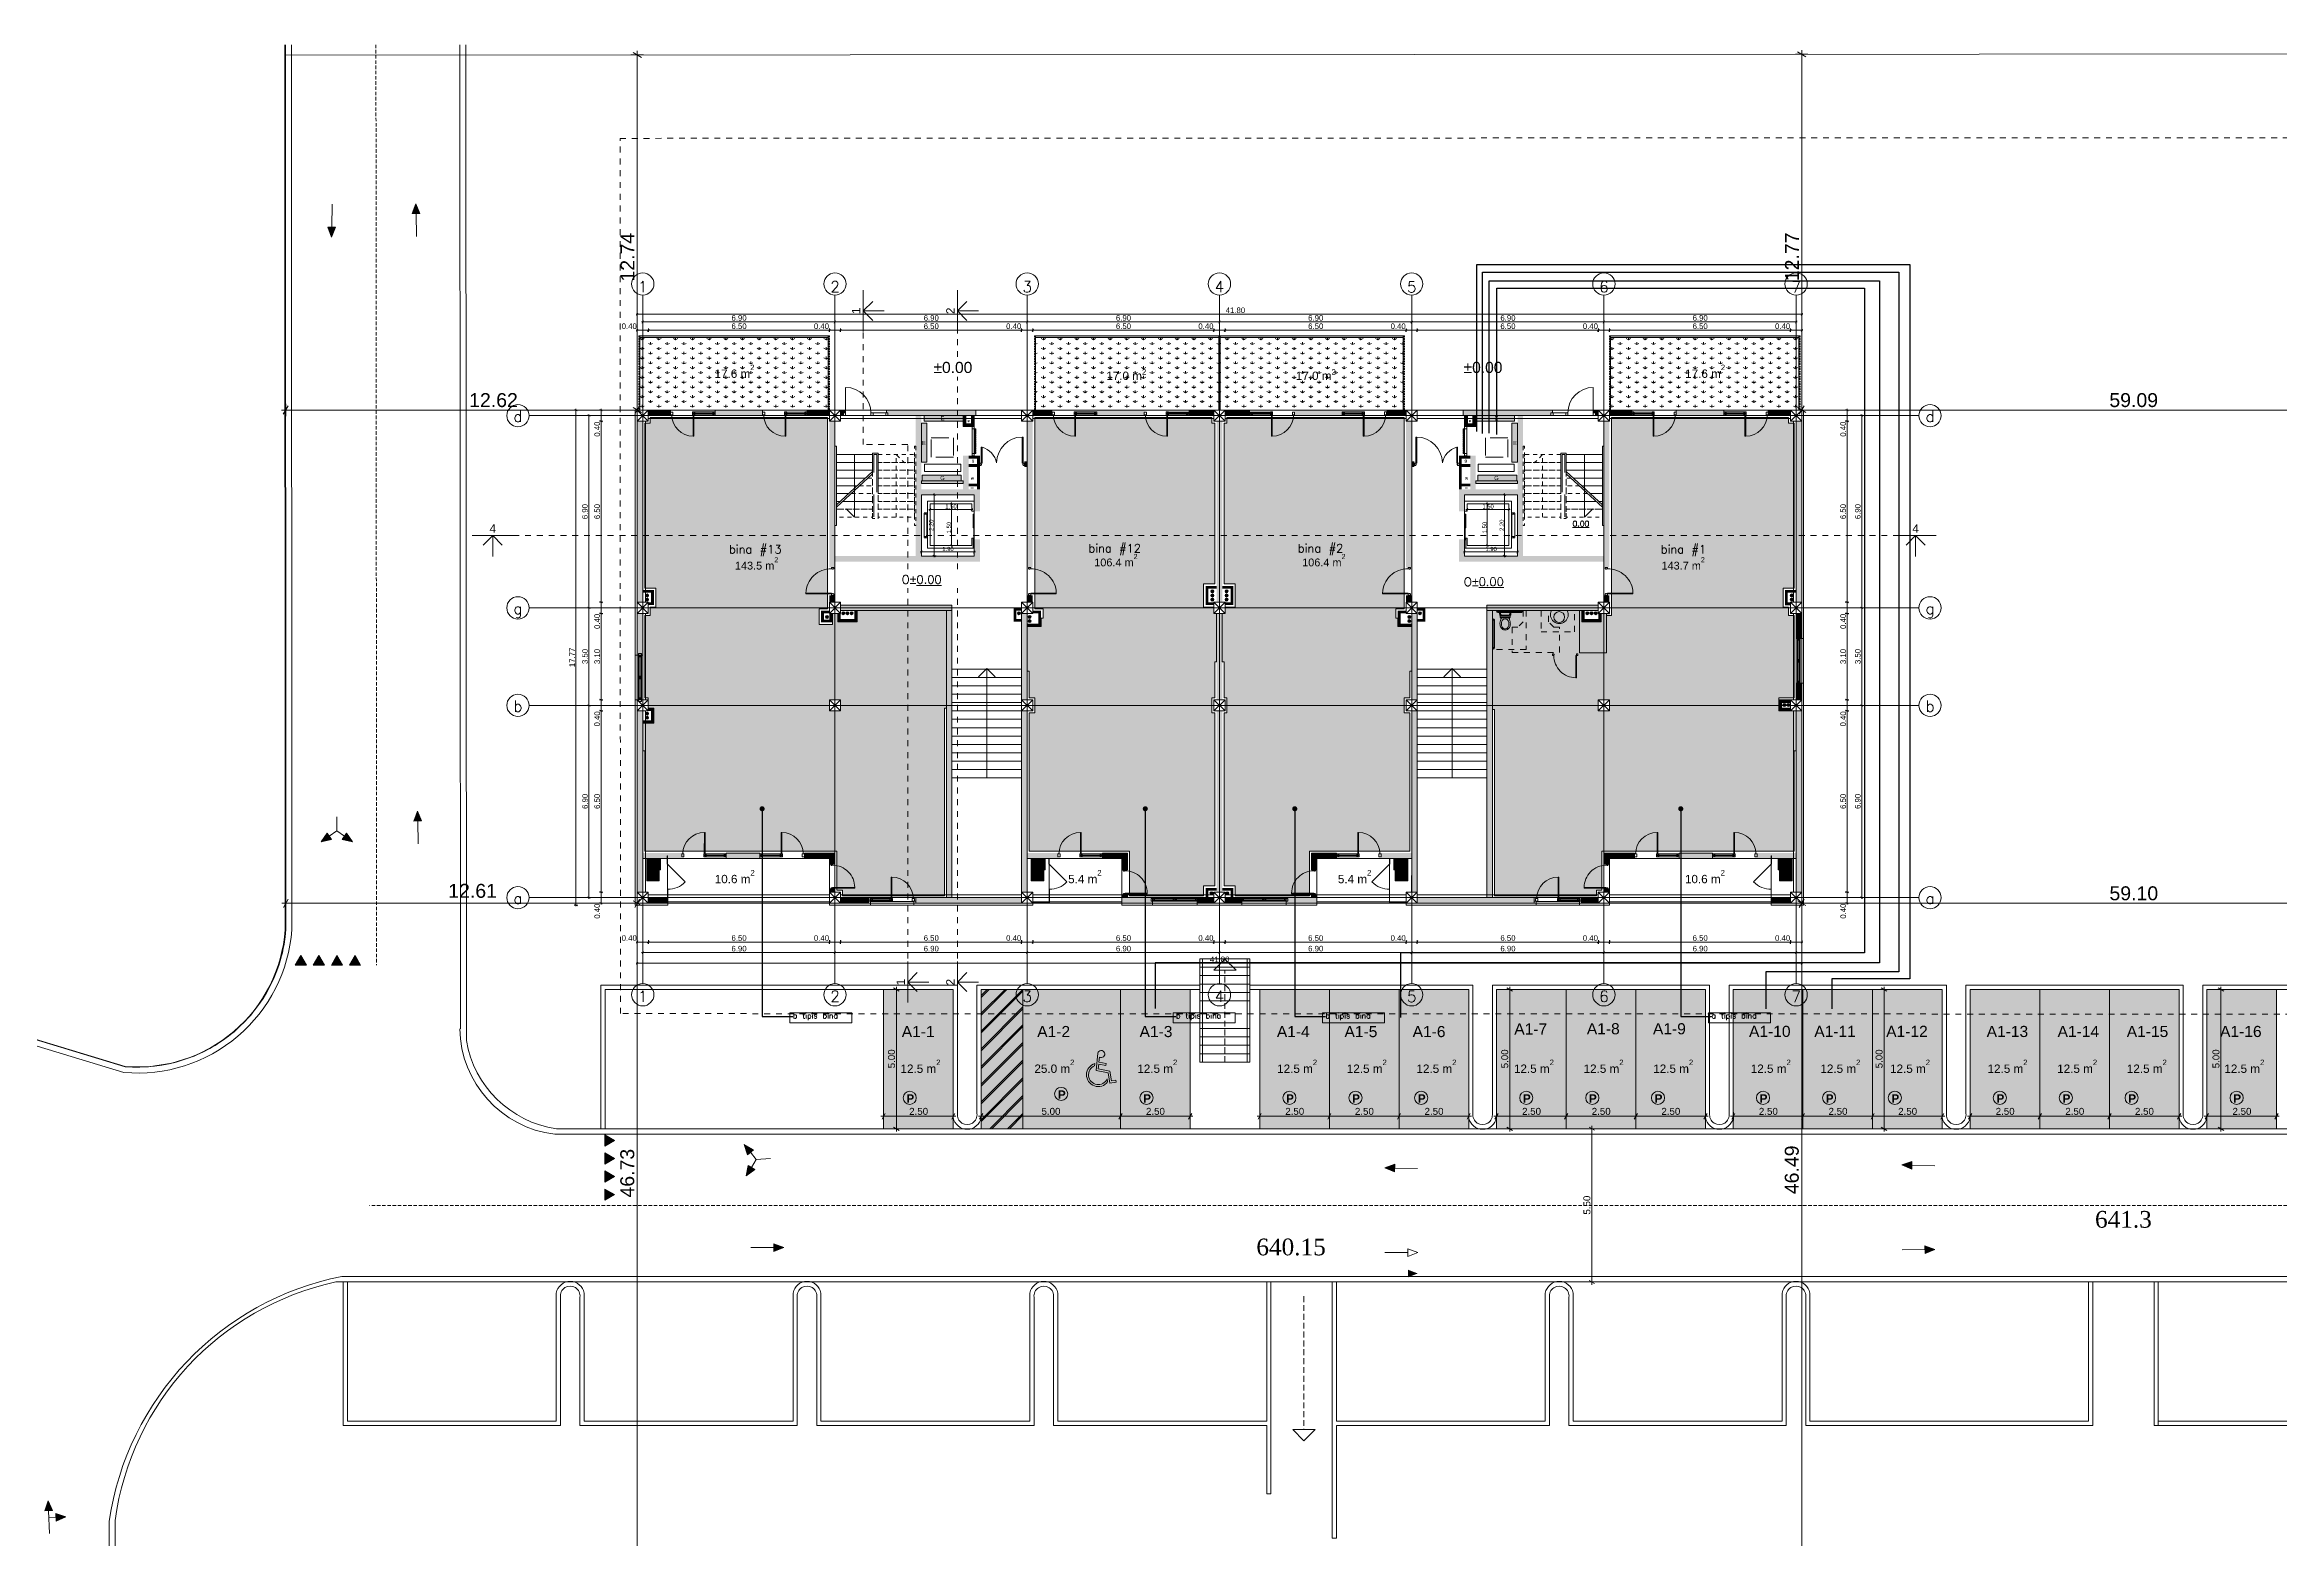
# Model space of a CAD drawing. Header units: millimetres. Extents: x 476244520 to 476657119, y 4620824743 to 4621446928.
# Drawn here: x 476368880 to 476449091, y 4620850528 to 4620904132 of the extents above; entities that cross this region are included whole.
import ezdxf

# ---------------------------------------------------------------- set-up
doc = ezdxf.new("R2010")
doc.units = ezdxf.units.MM
doc.header["$MEASUREMENT"] = 0
doc.set_wipeout_variables(frame=1)
for name, pattern in [('( Hidden )', [187.5, 125, -62.5]), ('AStair_dashed', [1800, 800, -1000]), ('Dashed', [423.333333, 211.666667, -211.666667]), ('Hidden Line', [317.5, 211.666667, -105.833333]), ('Long Dashed', [1058.333302, 634.99999, -423.333311]), ('Small Dashed', [282.222222, 141.111111, -141.111111]), ('Wipeout_Contour', [1000, 0, -1000])]:
    doc.linetypes.add(name, pattern=pattern)
for name, color, linetype, lineweight in [('0_Pen_No__42_Pen_No__250_Pen_No__5', 5, 'Continuous', 0), ('0_Pen_No__6', 6, 'Continuous', 0), ('0_Pen_No__7_Pen_No__7_Pen_No__7', 7, 'Continuous', 0), ('0_Pen_No__8_Pen_No__7', 7, 'Continuous', 0), ('2D Drafting - General_Pen_No__1_Pen_No__7', 7, 'Continuous', 0), ('2D Drafting - General_Pen_No__1_Pen_No__7_Pen_No__7', 7, 'Continuous', 0), ('2D Drafting - General_Pen_No__250_Pen_No__7_Pen_No__154', 154, 'Continuous', 0), ('2D Drafting - General_Pen_No__250_Pen_No__7_Pen_No__250', 7, 'Continuous', 0), ('2D Drafting - General_Pen_No__250_Pen_No__7_Pen_No__4', 7, 'Continuous', 0), ('2D Drafting - General_Pen_No__250_Pen_No__7_Pen_No__7', 7, 'Continuous', 0), ('2D Drafting - General_Pen_No__7_Pen_No__250', 7, 'Continuous', 0), ('2D Drafting - General_Pen_No__7_Pen_No__7', 7, 'Continuous', 0), ('2D Drafting - General_Pen_No__7_Pen_No__7_Pen_No__7', 7, 'Continuous', 0), ('a-iataki_Pen_No__1_Pen_No__1', 1, 'Continuous', 0), ('Annotation - Text_Pen_No__7_Pen_No__142', 142, 'Continuous', 0), ('Annotation - Text_Pen_No__7_Pen_No__5', 5, 'Continuous', 0), ('Doors_Pen_No__7_Pen_No__7', 7, 'Continuous', 0), ('Doors_Pen_No__7_Pen_No__7_Pen_No__7', 7, 'Continuous', 0), ('G-Anno-Nplt_Pen_No__142', 142, 'Continuous', 0), ('G-Anno-Nplt_Pen_No__151', 151, 'Continuous', 0), ('G-Anno-Nplt_Pen_No__4', 7, 'Continuous', 0), ('G-Anno-Nplt_Pen_No__7', 7, 'Continuous', 0), ('gegmebi_Pen_No__1_Pen_No__7', 7, 'Continuous', 0), ('gegmebi_Pen_No__7_Pen_No__7', 7, 'Continuous', 0), ('Interior - Furniture _Pen_No__7', 7, 'Continuous', 0), ('kar-panjara_Pen_No__7_Pen_No__7_Pen_No__7', 7, 'Continuous', 0), ('New_._Pen_No__1', 1, 'Continuous', 0), ('New_._Pen_No__7', 7, 'Continuous', 0), ('New_0_Pen_No__250_Pen_No__255', 255, 'Continuous', 0), ('New_0_Pen_No__250_Pen_No__7', 7, 'Continuous', 0), ('New_0_Pen_No__5', 5, 'Continuous', 0), ('New_0_Pen_No__7', 7, 'Continuous', 0), ('New_2D Drafting - General_Pen_No__250_Pen_No__7_Pen_No__112', 112, 'Continuous', 0), ('New_2D Drafting - General_Pen_No__250_Pen_No__7_Pen_No__154', 154, 'Continuous', 0), ('New_2D Drafting - General_Pen_No__250_Pen_No__7_Pen_No__250', 7, 'Continuous', 0), ('New_2D Drafting - General_Pen_No__250_Pen_No__7_Pen_No__255', 255, 'Continuous', 0), ('New_2D Drafting - General_Pen_No__250_Pen_No__7_Pen_No__4', 7, 'Continuous', 0), ('New_2D Drafting - General_Pen_No__250_Pen_No__7_Pen_No__7', 7, 'Continuous', 0), ('New_2D Drafting - General_Pen_No__2_Pen_No__1', 1, 'Continuous', 0), ('New_2D Drafting - General_Pen_No__2_Pen_No__250', 7, 'Continuous', 0), ('New_2D Drafting - General_Pen_No__30_Pen_No__9_Pen_No__9_Pen_No__250', 7, 'Continuous', 0), ('New_2D Drafting - General_Pen_No__30_Pen_No__9_Pen_No__9_Pen_No__255', 255, 'Continuous', 0), ('New_2D Drafting - General_Pen_No__30_Pen_No__9_Pen_No__9_Pen_No__4', 7, 'Continuous', 0), ('New_2D Drafting - General_Pen_No__30_Pen_No__9_Pen_No__9_Pen_No__7', 7, 'Continuous', 0), ('New_Annotation - Text_Pen_No__1', 1, 'Continuous', 0), ('New_Annotation - Text_Pen_No__142', 142, 'Continuous', 0), ('New_Car-Art_Pen_No__4', 7, 'Continuous', 0), ('New_Doors_Pen_No__7_Pen_No__7_Pen_No__250', 7, 'Continuous', 0), ('New_gza_Pen_No__250', 7, 'Continuous', 0), ('New_Interior - Furniture _Pen_No__250', 7, 'Continuous', 0), ('New_New_piketebi_Pen_No__7_Pen_No__1', 1, 'Continuous', 0), ('New_New_საბავშვო მოედნები_Pen_No__250_Pen_No__7', 7, 'Continuous', 0), ('New_New_საბავშვო მოედნები_Pen_No__7_Pen_No__7', 7, 'Continuous', 0), ('New_piket_Pen_No__1', 1, 'Continuous', 0), ('New_R03_Nakveti_Pen_No__250', 7, 'Continuous', 0), ('New_R03_Nakveti_Pen_No__4', 7, 'Continuous', 0), ('New_reg_nak_Pen_No__250', 7, 'Continuous', 0), ('New_reg_nak_Pen_No__7', 7, 'Continuous', 0), ('New_shenobebi_Pen_No__1', 1, 'Continuous', 0), ('New_shenobebi_Pen_No__250', 7, 'Continuous', 0), ('New_shenobebi_Pen_No__7', 7, 'Continuous', 0), ('New_Structural - Bearing_Pen_No__250', 7, 'Continuous', 0), ('New_Structural - Bearing_Pen_No__4', 7, 'Continuous', 0), ('New_Structural - Bearing_Pen_No__7', 7, 'Continuous', 0), ('New_topo_NL (1)$0$SAVELE_CONT-MJR_Pen_No__250', 7, 'Continuous', 0), ('New_zoma_Pen_No__142', 142, 'Continuous', 0), ('New_zoma_Pen_No__38', 150, 'Continuous', 60), ('New_საბავშვო მოედნები_Pen_No__250', 7, 'Continuous', 0), ('New_საბავშვო მოედნები_Pen_No__255', 255, 'Continuous', 0), ('New_საბავშვო მოედნები_Pen_No__7', 7, 'Continuous', 0), ('RED LINE_Pen_No__1', 1, 'Continuous', 0), ('shaxtebi da milebi_Pen_No__1_Pen_No__1_Pen_No__1', 1, 'Continuous', 0), ('zoma_Pen_No__1', 1, 'Continuous', 0), ('zoma_Pen_No__142', 142, 'Continuous', 0), ('zoma_Pen_No__5_Pen_No__5', 5, 'Continuous', 0), ('საბავშვო მოედნები_Pen_No__250', 7, 'Continuous', 0)]:
    doc.layers.add(name, color=color, linetype=linetype, lineweight=lineweight)
for name, color, linetype, lineweight, true_color in [('0_Pen_No__8_Pen_No__11', 7, 'Continuous', 0, 0x636466), ('gegmebi_Pen_No__7_Pen_No__252', 7, 'Continuous', 0, 0x666666), ('New_-------MISACVDOMOBIS_GEGMA_Pen_No__251', 7, 'Continuous', 0, 0x656565), ('New_._Pen_No__251', 7, 'Continuous', 0, 0x656565), ('New_._Pen_No__252', 7, 'Continuous', 0, 0x666666), ('New_2D Drafting - General_Pen_No__250_Pen_No__17', 7, 'Continuous', 0, 0xa68068), ('New_საბავშვო მოედნები_Pen_No__18', 7, 'Continuous', 0, 0x707070), ('New_საბავშვო მოედნები_Pen_No__252', 7, 'Continuous', 0, 0x666666), ('shaxtebi da milebi_Pen_No__1_Pen_No__1_Pen_No__252', 7, 'Continuous', 0, 0x666666), ('shaxtebi da milebi_Pen_No__5_Pen_No__250_Pen_No__252', 7, 'Continuous', 0, 0x666666), ('shaxtebi da milebi_Pen_No__5_Pen_No__5_Pen_No__252', 7, 'Continuous', 0, 0x666666)]:
    doc.layers.add(name, color=color, linetype=linetype, lineweight=lineweight, true_color=true_color)
for name, color, linetype in [('New_zoma', 7, 'Continuous'), ('New_საბავშვო მოედნები', 7, 'Continuous'), ('zoma', 7, 'Continuous')]:
    doc.layers.add(name, color=color, linetype=linetype)
doc.styles.add('GENERATED_STYLE_1', font='arial.ttf')
doc.styles.add('GENERATED_STYLE_2', font='arial.ttf')
doc.styles.add('GENERATED_STYLE_5', font='arialbd.ttf')
doc.styles.add('GENERATED_STYLE_7', font='times.ttf')
doc.dimstyles.new('GENERATED_STYLE__1', dxfattribs={"dimtxt": 200, "dimasz": 64.421331, "dimexe": 0.18, "dimexo": 3, "dimgap": 0.09, "dimtad": 1, "dimtih": 1, "dimtoh": 1, "dimlfac": 0.001, "dimzin": 0, "dimdsep": 46, "dimtxsty": 'GENERATED_STYLE_2', "dimblk": 'ARROWHEAD_2', "dimblk1": 'ARROWHEAD_2', "dimblk2": 'ARROWHEAD_2', "dimcen": 0.09, "dimclrd": 142, "dimclre": 142, "dimclrt": 142, "dimadec": 0, "dimazin": 0, "dimtfac": 1, "dimtdec": 4, "dimtmove": 0, "dimatfit": 3, "dimfxl": 1, "dimtolj": 1, "dimtzin": 0, "dimarcsym": 0})
doc.dimstyles.new('GENERATED_STYLE__10', dxfattribs={"dimtxt": 150, "dimasz": 64.421331, "dimexe": 0.18, "dimexo": 3, "dimgap": 0.09, "dimtad": 1, "dimlfac": 0.001, "dimzin": 0, "dimdsep": 46, "dimtxsty": 'GENERATED_STYLE_2', "dimblk": 'ARROWHEAD_2', "dimblk1": 'ARROWHEAD_2', "dimblk2": 'ARROWHEAD_2', "dimcen": 0.09, "dimclrd": 142, "dimclre": 142, "dimclrt": 142, "dimadec": 0, "dimazin": 0, "dimtfac": 1, "dimtdec": 4, "dimtmove": 2, "dimatfit": 3, "dimfxl": 1, "dimtolj": 1, "dimtzin": 0, "dimarcsym": 0})
doc.dimstyles.new('GENERATED_STYLE__11', dxfattribs={"dimtxt": 150, "dimasz": 64.421331, "dimexe": 0.18, "dimexo": 3, "dimgap": 0.09, "dimtad": 1, "dimlfac": 0.001, "dimzin": 0, "dimdsep": 46, "dimtxsty": 'GENERATED_STYLE_2', "dimblk": 'ARROWHEAD_2', "dimblk1": 'ARROWHEAD_2', "dimblk2": 'ARROWHEAD_2', "dimcen": 0.09, "dimclrd": 142, "dimclre": 142, "dimclrt": 142, "dimadec": 0, "dimazin": 0, "dimtfac": 1, "dimtdec": 4, "dimtmove": 0, "dimatfit": 3, "dimfxl": 1, "dimtolj": 1, "dimtzin": 0, "dimarcsym": 0})
doc.dimstyles.new('GENERATED_STYLE__16', dxfattribs={"dimtxt": 250, "dimasz": 152, "dimexe": 0.18, "dimexo": 3, "dimgap": 0.09, "dimtad": 1, "dimlfac": 0.001, "dimzin": 0, "dimdsep": 46, "dimtxsty": 'GENERATED_STYLE_2', "dimblk": 'ARROWHEAD_2', "dimblk1": 'ARROWHEAD_2', "dimblk2": 'ARROWHEAD_2', "dimcen": 0.09, "dimclrd": 142, "dimclre": 142, "dimclrt": 150, "dimadec": 0, "dimazin": 0, "dimtfac": 1, "dimtdec": 4, "dimtmove": 0, "dimatfit": 3, "dimfxl": 1, "dimtolj": 1, "dimtzin": 0, "dimarcsym": 0})
doc.dimstyles.new('GENERATED_STYLE__17', dxfattribs={"dimtxt": 250, "dimasz": 152, "dimexe": 0.18, "dimexo": 3, "dimgap": 0.09, "dimtad": 1, "dimtih": 1, "dimtoh": 1, "dimlfac": 0.001, "dimzin": 0, "dimdsep": 46, "dimtxsty": 'GENERATED_STYLE_2', "dimblk": 'ARROWHEAD_2', "dimblk1": 'ARROWHEAD_2', "dimblk2": 'ARROWHEAD_2', "dimcen": 0.09, "dimclrd": 142, "dimclre": 142, "dimclrt": 150, "dimadec": 0, "dimazin": 0, "dimtfac": 1, "dimtdec": 4, "dimtmove": 0, "dimatfit": 3, "dimfxl": 1, "dimtolj": 1, "dimtzin": 0, "dimarcsym": 0})
doc.dimstyles.new('GENERATED_STYLE__18', dxfattribs={"dimtxt": 0.18, "dimasz": 364.8, "dimexe": 0.18, "dimexo": 0.0625, "dimgap": 0.09, "dimtad": 0, "dimtih": 1, "dimtoh": 1, "dimdec": 4, "dimzin": 0, "dimdsep": 46, "dimcen": 0.09, "dimadec": 0, "dimazin": 0, "dimtfac": 1, "dimtdec": 4, "dimtmove": 0, "dimatfit": 3, "dimldrblk": 'ARROWHEAD_11', "dimfxl": 1, "dimtolj": 1, "dimtzin": 0, "dimarcsym": 0})
doc.dimstyles.new('GENERATED_STYLE__2', dxfattribs={"dimtxt": 200, "dimasz": 64.421331, "dimexe": 0.18, "dimexo": 3, "dimgap": 0.09, "dimtad": 1, "dimtih": 1, "dimtoh": 1, "dimlfac": 0.001, "dimzin": 0, "dimdsep": 46, "dimtxsty": 'GENERATED_STYLE_2', "dimblk": 'ARROWHEAD_2', "dimblk1": 'ARROWHEAD_2', "dimblk2": 'ARROWHEAD_2', "dimcen": 0.09, "dimclrd": 142, "dimclre": 142, "dimclrt": 142, "dimadec": 0, "dimazin": 0, "dimtfac": 1, "dimtdec": 4, "dimtmove": 2, "dimatfit": 3, "dimfxl": 1, "dimtolj": 1, "dimtzin": 0, "dimarcsym": 0})
doc.dimstyles.new('GENERATED_STYLE__4', dxfattribs={"dimtxt": 500, "dimasz": 228, "dimexe": 0.18, "dimexo": 3, "dimgap": 0.09, "dimtad": 1, "dimtih": 1, "dimtoh": 1, "dimlfac": 0.001, "dimzin": 0, "dimdsep": 46, "dimtxsty": 'GENERATED_STYLE_2', "dimblk": 'ARROWHEAD_2', "dimblk1": 'ARROWHEAD_2', "dimblk2": 'ARROWHEAD_2', "dimcen": 0.09, "dimse1": 1, "dimse2": 1, "dimclrd": 1, "dimclre": 1, "dimclrt": 1, "dimadec": 0, "dimazin": 0, "dimtfac": 1, "dimtdec": 4, "dimtmove": 2, "dimatfit": 3, "dimfxl": 1, "dimtolj": 1, "dimtzin": 0, "dimarcsym": 0})
doc.dimstyles.new('GENERATED_STYLE__5', dxfattribs={"dimtxt": 500, "dimasz": 228, "dimexe": 0.18, "dimexo": 3, "dimgap": 0.09, "dimtad": 1, "dimtih": 1, "dimtoh": 1, "dimlfac": 0.001, "dimzin": 0, "dimdsep": 46, "dimtxsty": 'GENERATED_STYLE_2', "dimblk": 'ARROWHEAD_2', "dimblk1": 'ARROWHEAD_2', "dimblk2": 'ARROWHEAD_2', "dimcen": 0.09, "dimclrd": 1, "dimclre": 1, "dimclrt": 1, "dimadec": 0, "dimazin": 0, "dimtfac": 1, "dimtdec": 4, "dimtmove": 2, "dimatfit": 3, "dimfxl": 1, "dimtolj": 1, "dimtzin": 0, "dimarcsym": 0})
doc.dimstyles.new('GENERATED_STYLE__6', dxfattribs={"dimtxt": 500, "dimasz": 228, "dimexe": 0.18, "dimexo": 3, "dimgap": 0.09, "dimtad": 1, "dimlfac": 0.001, "dimzin": 0, "dimdsep": 46, "dimtxsty": 'GENERATED_STYLE_2', "dimblk": 'ARROWHEAD_2', "dimblk1": 'ARROWHEAD_2', "dimblk2": 'ARROWHEAD_2', "dimcen": 0.09, "dimclrd": 1, "dimclre": 1, "dimclrt": 1, "dimadec": 0, "dimazin": 0, "dimtfac": 1, "dimtdec": 4, "dimtmove": 2, "dimatfit": 3, "dimfxl": 1, "dimtolj": 1, "dimtzin": 0, "dimarcsym": 0})
doc.dimstyles.new('GENERATED_STYLE__8', dxfattribs={"dimtxt": 200, "dimasz": 64.421331, "dimexe": 0.18, "dimexo": 3, "dimgap": 0.09, "dimtad": 1, "dimlfac": 0.001, "dimzin": 0, "dimdsep": 46, "dimtxsty": 'GENERATED_STYLE_2', "dimblk": 'ARROWHEAD_2', "dimblk1": 'ARROWHEAD_2', "dimblk2": 'ARROWHEAD_2', "dimcen": 0.09, "dimclrd": 142, "dimclre": 142, "dimclrt": 142, "dimadec": 0, "dimazin": 0, "dimtfac": 1, "dimtdec": 4, "dimtmove": 0, "dimatfit": 3, "dimfxl": 1, "dimtolj": 1, "dimtzin": 0, "dimarcsym": 0})
doc.dimstyles.new('GENERATED_STYLE__9', dxfattribs={"dimtxt": 150, "dimasz": 64.421331, "dimexe": 0.18, "dimexo": 3, "dimgap": 0.09, "dimtad": 1, "dimtih": 1, "dimtoh": 1, "dimlfac": 0.001, "dimzin": 0, "dimdsep": 46, "dimtxsty": 'GENERATED_STYLE_2', "dimblk": 'ARROWHEAD_2', "dimblk1": 'ARROWHEAD_2', "dimblk2": 'ARROWHEAD_2', "dimcen": 0.09, "dimclrd": 142, "dimclre": 142, "dimclrt": 142, "dimadec": 0, "dimazin": 0, "dimtfac": 1, "dimtdec": 4, "dimtmove": 0, "dimatfit": 3, "dimfxl": 1, "dimtolj": 1, "dimtzin": 0, "dimarcsym": 0})
pattern_1 = [(90, (476844527.15, 4621385791.04), (-600, 0), [86.60254, -259.80762]), (90, (476844827.15, 4621385964.25), (-600, 0), [86.60254, -259.80762]), (30, (476844527.15, 4621385791.04), (-300, 519.61524), [86.60254, -259.80762]), (30, (476844527.15, 4621386137.45), (-300, 519.61524), [86.60254, -259.80762]), (150, (476844527.15, 4621385791.04), (300, 519.61524), [86.60254, -259.80762]), (150, (476844527.15, 4621386137.45), (300, 519.61524), [86.60254, -259.80762])]

msp = doc.modelspace()

# ---------------------------------------------------------------- texts
at = {"layer": '2D Drafting - General_Pen_No__250_Pen_No__7_Pen_No__4', "color": 7, "linetype": 'Continuous', "lineweight": 0, "char_height": 300, "attachment_point": 2, "style": 'GENERATED_STYLE_1'}
for insert in [(476407703.584, 4620892487.319), (476414505.899, 4620892487.319)]:
    msp.add_mtext('\\A1;{\\pqc;\\fArial|b0|i0|c0|p34;17.\\fArial|b0|i0|c0|p34;0\\fArial|b0|i0|c0|p34; m\\fArial|b0|i0|c0|p34;\\A1{\\H.66x;\\S2^  ;}}', dxfattribs=dict(at, insert=insert))
at = {"layer": '2D Drafting - General_Pen_No__250_Pen_No__7_Pen_No__7', "color": 7, "lineweight": 0, "char_height": 300, "attachment_point": 7, "style": 'GENERATED_STYLE_1'}
for insert in [(476392924.336, 4620892170.243), (476427764.632, 4620892170.243)]:
    msp.add_mtext('{\\fArial|b0|i0|c0|p34;17.6 m{\\H0.66x;\\S2^  ;}}', dxfattribs=dict(at, insert=insert))
at = {"layer": 'a-iataki_Pen_No__1_Pen_No__1', "color": 1, "linetype": 'Continuous', "lineweight": 0, "char_height": 146.24328, "style": 'GENERATED_STYLE_2'}
for s, insert, attachment_point, rotation in [('\\A1;{\\pqr;\\fArial CYR|b0|i0|c204|p34;E}', (476401177.263, 4620890800.612), 3, 0.00110902), ('\\A1;{\\pql;\\fArial CYR|b0|i0|c204|p34;E}', (476420918.196, 4620890800.612), 1, 359.99889098), ('\\A1;{\\pqr;\\fArial CYR|b0|i0|c204|p34;E}', (476400507.849, 4620889908.162), 3, 0.00110902), ('\\A1;{\\pql;\\fArial CYR|b0|i0|c204|p34;E}', (476421587.61, 4620889908.162), 1, 359.99889098), ('\\A1;{\\pqr;\\fArial CYR|b0|i0|c204|p34;G}', (476401184.908, 4620888655.871), 3, 0.00110902), ('\\A1;{\\pql;\\fArial CYR|b0|i0|c204|p34;G}', (476420910.551, 4620888655.871), 1, 359.99889098)]:
    msp.add_mtext(s, dxfattribs=dict(at, insert=insert, attachment_point=attachment_point, rotation=rotation))
at = {"layer": 'Annotation - Text_Pen_No__7_Pen_No__142', "color": 142, "linetype": 'Continuous', "lineweight": 0, "char_height": 300, "attachment_point": 2}
for s, insert in [('\\A1;{\\pqc;\\Ftxt.shx;bina #\\Ftxt.shx;13}', (476394386.171, 4620886174.104)), ('\\A1;{\\pqc;\\Ftxt.shx;bina #\\Ftxt.shx;1\\Ftxt.shx;2}', (476407289.589, 4620886207.571)), ('\\A1;{\\pqc;\\Ftxt.shx;bina #\\Ftxt.shx;2}', (476414678.526, 4620886207.571)), ('\\A1;{\\pqc;\\Ftxt.shx;bina #\\Ftxt.shx;1}', (476427704.372, 4620886174.104))]:
    msp.add_mtext(s, dxfattribs=dict(at, insert=insert))
at = {"layer": 'Annotation - Text_Pen_No__7_Pen_No__5', "color": 5, "linetype": 'Continuous', "lineweight": 0, "char_height": 400, "attachment_point": 2}
for s, insert in [('\\A1;{\\pqc;\\Ftxt.shx;1}', (476390349.887, 4620895645.092)), ('\\A1;{\\pqc;\\Ftxt.shx;2}', (476397249.887, 4620895645.092)), ('\\A1;{\\pqc;\\Ftxt.shx;3}', (476404149.887, 4620895645.092)), ('\\A1;{\\pqc;\\Ftxt.shx;4}', (476411049.887, 4620895645.092)), ('\\A1;{\\pqc;\\Ftxt.shx;5}', (476417949.887, 4620895638.292)), ('\\A1;{\\pqc;\\Ftxt.shx;6}', (476424849.887, 4620895645.092)), ('\\A1;{\\pqc;\\Ftxt.shx;7}', (476431749.887, 4620895638.292)), ('\\A1;{\\pqc;\\Ftxt.shx;d}', (476385869.336, 4620890993.364)), ('\\A1;{\\pqc;\\Ftxt.shx;d}', (476436555.717, 4620890993.364)), ('\\A1;{\\pqc;\\Ftxt.shx;g}', (476385869.336, 4620884094.564)), ('\\A1;{\\pqc;\\Ftxt.shx;g}', (476436555.717, 4620884094.564)), ('\\A1;{\\pqc;\\Ftxt.shx;b}', (476385869.336, 4620880594.564)), ('\\A1;{\\pqc;\\Ftxt.shx;b}', (476436555.717, 4620880594.564)), ('\\A1;{\\pqc;\\Ftxt.shx;a}', (476385869.336, 4620873694.564)), ('\\A1;{\\pqc;\\Ftxt.shx;a}', (476436555.717, 4620873694.564)), ('\\A1;{\\pqc;\\Ftxt.shx;1}', (476390349.887, 4620870177.543)), ('\\A1;{\\pqc;\\Ftxt.shx;2}', (476397249.887, 4620870177.543)), ('\\A1;{\\pqc;\\Ftxt.shx;3}', (476404149.887, 4620870177.543)), ('\\A1;{\\pqc;\\Ftxt.shx;4}', (476411049.887, 4620870177.543)), ('\\A1;{\\pqc;\\Ftxt.shx;5}', (476417949.887, 4620870170.743)), ('\\A1;{\\pqc;\\Ftxt.shx;6}', (476424849.887, 4620870177.543)), ('\\A1;{\\pqc;\\Ftxt.shx;7}', (476431749.887, 4620870170.743))]:
    msp.add_mtext(s, dxfattribs=dict(at, insert=insert))
at = {"layer": 'G-Anno-Nplt_Pen_No__142', "color": 142, "lineweight": 0, "char_height": 280, "attachment_point": 7, "style": 'GENERATED_STYLE_1'}
for s, insert in [('{\\fArial|b0|i0|c0|p34;106.4 m{\\H0.66x;\\S2^  ;}}', (476406553.536, 4620885407.27)), ('{\\fArial|b0|i0|c0|p34;106.4 m{\\H0.66x;\\S2^  ;}}', (476414016.722, 4620885407.27)), ('{\\fArial|b0|i0|c0|p34;143.5 m{\\H0.66x;\\S2^  ;}}', (476393655.424, 4620885292.157)), ('{\\fArial|b0|i0|c0|p34;143.7 m{\\H0.66x;\\S2^  ;}}', (476426914.835, 4620885292.157))]:
    msp.add_mtext(s, dxfattribs=dict(at, insert=insert))
at = {"layer": 'Interior - Furniture _Pen_No__7', "color": 7, "lineweight": 0, "char_height": 300, "attachment_point": 7, "style": 'GENERATED_STYLE_2'}
for s, insert in [('{\\fArial CYR|b0|i0|c204|p34;10.6 m{\\H0.66x;\\S2^  ;}}', (476392931.48, 4620874033.515)), ('{\\fArial CYR|b0|i0|c204|p34;5.4 m{\\H0.66x;\\S2^  ;}}', (476405617.429, 4620874033.442)), ('{\\fArial CYR|b0|i0|c204|p34;5.4 m{\\H0.66x;\\S2^  ;}}', (476415299.2, 4620874033.442)), ('{\\fArial CYR|b0|i0|c204|p34;10.6 m{\\H0.66x;\\S2^  ;}}', (476427757.489, 4620874033.515))]:
    msp.add_mtext(s, dxfattribs=dict(at, insert=insert))
at = {"layer": 'New_._Pen_No__1', "color": 1, "linetype": 'Continuous', "lineweight": 0, "attachment_point": 2, "rotation": 90}
for s, insert, char_height, style in [('\\A1;{\\pqc;\\fArial|b0|i0|c0|p34;1}', (476397857.52, 4620894580.606), 300, 'GENERATED_STYLE_1'), ('\\A1;{\\pqc;\\fArial|b0|i0|c0|p34;2}', (476401241.109, 4620894580.606), 300, 'GENERATED_STYLE_1'), ('\\A1;{\\pqc;\\fArial|b1|i0|c0|p34;I}', (476402123.236, 4620888221.299), 100, 'GENERATED_STYLE_5'), ('\\A1;{\\pqc;\\fArial|b1|i0|c0|p34;I}', (476419860.793, 4620888221.299), 100, 'GENERATED_STYLE_5'), ('\\A1;{\\pqc;\\fArial|b0|i0|c0|p34;1}', (476399455.992, 4620870488.614), 300, 'GENERATED_STYLE_1'), ('\\A1;{\\pqc;\\fArial|b0|i0|c0|p34;2}', (476401241.109, 4620870488.614), 300, 'GENERATED_STYLE_1')]:
    msp.add_mtext(s, dxfattribs=dict(at, insert=insert, char_height=char_height, style=style))
at = {"layer": 'New_._Pen_No__1', "color": 1, "linetype": 'Continuous', "lineweight": 0, "attachment_point": 2}
for s, insert, char_height, style in [('\\A1;{\\pqc;\\fArial|b1|i0|c0|p34;e}', (476402043.92, 4620890685.498), 100, 'GENERATED_STYLE_5'), ('\\A1;{\\pqc;\\fArial|b1|i0|c0|p34;e}', (476420040.296, 4620890685.498), 100, 'GENERATED_STYLE_5'), ('\\A1;{\\pqc;\\fArial|b1|i0|c0|p34;g}', (476402209.013, 4620889263.322), 100, 'GENERATED_STYLE_5'), ('\\A1;{\\pqc;\\fArial|b1|i0|c0|p34;g}', (476419886.445, 4620889263.322), 100, 'GENERATED_STYLE_5'), ('\\A1;{\\pqc;\\fArial|b1|i0|c0|p34;w}', (476402178.951, 4620888627.195), 100, 'GENERATED_STYLE_5'), ('\\A1;{\\pqc;\\fArial|b1|i0|c0|p34;w}', (476419916.508, 4620888627.195), 100, 'GENERATED_STYLE_5'), ('\\A1;{\\pqc;\\fArial|b0|i0|c0|p34;4}', (476384964.056, 4620886918.803), 300, 'GENERATED_STYLE_1'), ('\\A1;{\\pqc;\\fArial|b0|i0|c0|p34;4}', (476436037.27, 4620886918.803), 300, 'GENERATED_STYLE_1')]:
    msp.add_mtext(s, dxfattribs=dict(at, insert=insert, char_height=char_height, style=style))
at = {"layer": 'New_2D Drafting - General_Pen_No__2_Pen_No__1', "color": 1, "linetype": 'Continuous', "lineweight": 0, "insert": (476428707.337, 4620869251.822), "char_height": 200, "attachment_point": 4}
msp.add_mtext('\\A1;{\\pql;\\Ftxt.shx;a tipis bina}', dxfattribs=at)
at = {"layer": 'New_2D Drafting - General_Pen_No__2_Pen_No__250', "color": 7, "linetype": 'Continuous', "lineweight": 0, "char_height": 200, "attachment_point": 4}
for insert in [(476395732.753, 4620869251.822), (476409486.313, 4620869251.822), (476414851.899, 4620869251.822)]:
    msp.add_mtext('\\A1;{\\pql;\\Ftxt.shx;b tipis bina}', dxfattribs=dict(at, insert=insert))
at = {"layer": 'New_Annotation - Text_Pen_No__142', "color": 142, "linetype": 'Continuous', "lineweight": 0, "char_height": 300, "attachment_point": 2, "style": 'GENERATED_STYLE_5'}
for insert in [(476405388.417, 4620866602.094), (476399950.842, 4620866462.417), (476408450.842, 4620866462.417), (476413580.066, 4620866462.417), (476415950.875, 4620866462.417), (476418309.099, 4620866462.417), (476422080.066, 4620866462.417), (476424450.875, 4620866462.417), (476426809.099, 4620866462.417), (476430580.055, 4620866462.417), (476432950.864, 4620866462.417), (476435309.088, 4620866462.417), (476439080.066, 4620866462.417), (476441450.875, 4620866462.417), (476443809.099, 4620866462.417), (476447580.066, 4620866462.417)]:
    msp.add_mtext('\\A1;{\\pqc;\\fArial|b1|i0|c0|p34;P}', dxfattribs=dict(at, insert=insert))
at = {"layer": 'New_New_piketebi_Pen_No__7_Pen_No__1', "color": 1, "linetype": 'Continuous', "lineweight": 0, "char_height": 600, "attachment_point": 6, "style": 'GENERATED_STYLE_7'}
for s, insert in [('\\A1;{\\pqr;\\fTimes New Roman|b0|i0|c0|p18;641.\\fTimes New Roman|b0|i0|c0|p18;3}', (476444515.476, 4620861969.386)), ('\\A1;{\\pqr;\\fTimes New Roman|b0|i0|c0|p18;64\\fTimes New Roman|b0|i0|c0|p18;0\\fTimes New Roman|b0|i0|c0|p18;.\\fTimes New Roman|b0|i0|c0|p18;15}', (476414864.388, 4620860976.907))]:
    msp.add_mtext(s, dxfattribs=dict(at, insert=insert))
at = {"layer": 'New_piket_Pen_No__1', "color": 1, "linetype": 'Continuous', "lineweight": 0, "char_height": 400, "attachment_point": 1, "style": 'GENERATED_STYLE_1'}
for s, insert in [('\\A1;{\\pql;\\fArial|b0|i0|c0|p34;A\\fArial|b0|i0|c0|p34;1\\fArial|b0|i0|c0|p34;-7}', (476421630.574, 4620869007.167)), ('\\A1;{\\pql;\\fArial|b0|i0|c0|p34;A\\fArial|b0|i0|c0|p34;1\\fArial|b0|i0|c0|p34;-8}', (476424235.68, 4620869015.259)), ('\\A1;{\\pql;\\fArial|b0|i0|c0|p34;A\\fArial|b0|i0|c0|p34;1\\fArial|b0|i0|c0|p34;-9}', (476426609.041, 4620869015.259)), ('\\A1;{\\pql;\\fArial|b0|i0|c0|p34;A1\\fArial|b0|i0|c0|p34;-1}', (476399644.435, 4620868914.842)), ('\\A1;{\\pql;\\fArial|b0|i0|c0|p34;A\\fArial|b0|i0|c0|p34;1\\fArial|b0|i0|c0|p34;-2}', (476404506.306, 4620868914.842)), ('\\A1;{\\pql;\\fArial|b0|i0|c0|p34;A\\fArial|b0|i0|c0|p34;1\\fArial|b0|i0|c0|p34;-3}', (476408181.049, 4620868914.842)), ('\\A1;{\\pql;\\fArial|b0|i0|c0|p34;A\\fArial|b0|i0|c0|p34;1\\fArial|b0|i0|c0|p34;-4}', (476413109.046, 4620868913.667)), ('\\A1;{\\pql;\\fArial|b0|i0|c0|p34;A\\fArial|b0|i0|c0|p34;1\\fArial|b0|i0|c0|p34;-5}', (476415536.675, 4620868913.667)), ('\\A1;{\\pql;\\fArial|b0|i0|c0|p34;A\\fArial|b0|i0|c0|p34;1\\fArial|b0|i0|c0|p34;-6}', (476417981.492, 4620868913.667)), ('\\A1;{\\pql;\\fArial|b0|i0|c0|p34;A\\fArial|b0|i0|c0|p34;1\\fArial|b0|i0|c0|p34;-10}', (476430056.708, 4620868921.149)), ('\\A1;{\\pql;\\fArial|b0|i0|c0|p34;A\\fArial|b0|i0|c0|p34;1\\fArial|b0|i0|c0|p34;-11}', (476432400.044, 4620868921.149)), ('\\A1;{\\pql;\\fArial|b0|i0|c0|p34;A\\fArial|b0|i0|c0|p34;1\\fArial|b0|i0|c0|p34;-12}', (476434980.234, 4620868921.149)), ('\\A1;{\\pql;\\fArial|b0|i0|c0|p34;A\\fArial|b0|i0|c0|p34;1\\fArial|b0|i0|c0|p34;-13}', (476438587.127, 4620868917.894)), ('\\A1;{\\pql;\\fArial|b0|i0|c0|p34;A\\fArial|b0|i0|c0|p34;1\\fArial|b0|i0|c0|p34;-14}', (476441132.766, 4620868917.894)), ('\\A1;{\\pql;\\fArial|b0|i0|c0|p34;A\\fArial|b0|i0|c0|p34;1\\fArial|b0|i0|c0|p34;-15}', (476443615.66, 4620868917.894)), ('\\A1;{\\pql;\\fArial|b0|i0|c0|p34;A\\fArial|b0|i0|c0|p34;1\\fArial|b0|i0|c0|p34;-16}', (476446965.82, 4620868917.894))]:
    msp.add_mtext(s, dxfattribs=dict(at, insert=insert))
at = {"layer": 'საბავშვო მოედნები_Pen_No__250', "color": 7, "lineweight": 0, "char_height": 300, "attachment_point": 7, "style": 'GENERATED_STYLE_2'}
for s, insert in [('{\\fArial CYR|b0|i0|c204|p34;12.5 m{\\H0.66x;\\S2^  ;}}', (476399599.521, 4620867227.228)), ('{\\fArial CYR|b0|i0|c204|p34;25.0 m{\\H0.66x;\\S2^  ;}}', (476404406.385, 4620867227.228)), ('{\\fArial CYR|b0|i0|c204|p34;12.5 m{\\H0.66x;\\S2^  ;}}', (476408099.521, 4620867227.228)), ('{\\fArial CYR|b0|i0|c204|p34;12.5 m{\\H0.66x;\\S2^  ;}}', (476413119.456, 4620867227.228)), ('{\\fArial CYR|b0|i0|c204|p34;12.5 m{\\H0.66x;\\S2^  ;}}', (476415619.456, 4620867227.228)), ('{\\fArial CYR|b0|i0|c204|p34;12.5 m{\\H0.66x;\\S2^  ;}}', (476418119.456, 4620867227.228)), ('{\\fArial CYR|b0|i0|c204|p34;12.5 m{\\H0.66x;\\S2^  ;}}', (476421619.455, 4620867227.228)), ('{\\fArial CYR|b0|i0|c204|p34;12.5 m{\\H0.66x;\\S2^  ;}}', (476424119.455, 4620867227.228)), ('{\\fArial CYR|b0|i0|c204|p34;12.5 m{\\H0.66x;\\S2^  ;}}', (476426619.455, 4620867227.228)), ('{\\fArial CYR|b0|i0|c204|p34;12.5 m{\\H0.66x;\\S2^  ;}}', (476430119.445, 4620867227.228)), ('{\\fArial CYR|b0|i0|c204|p34;12.5 m{\\H0.66x;\\S2^  ;}}', (476432619.445, 4620867227.228)), ('{\\fArial CYR|b0|i0|c204|p34;12.5 m{\\H0.66x;\\S2^  ;}}', (476435119.445, 4620867227.228)), ('{\\fArial CYR|b0|i0|c204|p34;12.5 m{\\H0.66x;\\S2^  ;}}', (476438619.455, 4620867227.228)), ('{\\fArial CYR|b0|i0|c204|p34;12.5 m{\\H0.66x;\\S2^  ;}}', (476441119.455, 4620867227.228)), ('{\\fArial CYR|b0|i0|c204|p34;12.5 m{\\H0.66x;\\S2^  ;}}', (476443619.455, 4620867227.228)), ('{\\fArial CYR|b0|i0|c204|p34;12.5 m{\\H0.66x;\\S2^  ;}}', (476447119.455, 4620867227.228))]:
    msp.add_mtext(s, dxfattribs=dict(at, insert=insert))

# ---------------------------------------------------------------- blocks, each defined once
blk = doc.blocks.new('Line_1', base_point=(476411244, 4620867621))
at = {"layer": 'New_საბავშვო მოედნები_Pen_No__252', "color": 251, "linetype": 'Continuous', "lineweight": 0, "true_color": 0x666666}
for p, q in [((476411244, 4620871318), (476410844, 4620870918)), ((476411644, 4620870918), (476410844, 4620870918)), ((476411244, 4620871318), (476411644, 4620870918))]:
    blk.add_line(p, q, dxfattribs=at)
at = {"layer": 'New_საბავშვო მოედნები_Pen_No__252', "color": 251, "linetype": 'Hidden Line', "lineweight": 0, "true_color": 0x666666}
blk.add_line((476411244, 4620867621), (476411244, 4620870918), dxfattribs=at)
blk = doc.blocks.new('*D731', base_point=(476844527, 4621385791))
at = {"layer": 'zoma_Pen_No__1', "color": 1, "linetype": 'Continuous', "lineweight": 0, "transparency": 16777216}
for p, q in [((476377392, 4620873320), (476377539, 4620873320)), ((476377625, 4620873470), (476377452, 4620873170)), ((476377539, 4620873095), (476377539, 4620873545)), ((476377539, 4620873320), (476390148, 4620873320)), ((476390061, 4620873170), (476390234, 4620873470)), ((476390148, 4620873095), (476390148, 4620873545)), ((476390148, 4620873320), (476390294, 4620873320))]:
    blk.add_line(p, q, dxfattribs=at)
at = {"layer": 'zoma_Pen_No__1', "color": 1, "lineweight": 0, "transparency": 16777216, "insert": (476383366, 4620873508), "char_height": 500, "attachment_point": 7, "style": 'GENERATED_STYLE_2'}
blk.add_mtext('\\A1;{\\pql;\\fArial CYR|b0|i0|c204|p34;12.61}', dxfattribs=at)
blk = doc.blocks.new('ARROWHEAD_2')
at = {"color": 0, "linetype": 'Continuous', "lineweight": 0}
for p, q in [((0, 0), (-1, 0)), ((-0.38, -0.66), (0.38, 0.66))]:
    blk.add_line(p, q, dxfattribs=at)
blk = doc.blocks.new('*D732', base_point=(476844527, 4621385791))
at = {"layer": 'zoma_Pen_No__1', "color": 1, "linetype": 'Continuous', "lineweight": 0, "transparency": 16777216}
for p, q in [((476377386, 4620891020), (476377533, 4620891020)), ((476377619, 4620891170), (476377446, 4620890870)), ((476377533, 4620890795), (476377533, 4620891245)), ((476377533, 4620891020), (476390148, 4620891020)), ((476390061, 4620890870), (476390234, 4620891170)), ((476390148, 4620890795), (476390148, 4620891245)), ((476390148, 4620891020), (476390294, 4620891020))]:
    blk.add_line(p, q, dxfattribs=at)
at = {"layer": 'zoma_Pen_No__1', "color": 1, "lineweight": 0, "transparency": 16777216, "insert": (476384116, 4620891120), "char_height": 500, "attachment_point": 7, "style": 'GENERATED_STYLE_2'}
blk.add_mtext('\\A1;{\\pql;\\fArial CYR|b0|i0|c204|p34;12.62}', dxfattribs=at)
blk = doc.blocks.new('*D733', base_point=(476844527, 4621385791))
at = {"layer": 'zoma_Pen_No__1', "color": 1, "linetype": 'Continuous', "lineweight": 0, "transparency": 16777216}
for p, q in [((476390373, 4620903764), (476389923, 4620903764)), ((476390298, 4620903678), (476389998, 4620903851)), ((476390148, 4620903764), (476390148, 4620903911)), ((476390148, 4620891020), (476390148, 4620903764)), ((476390373, 4620891020), (476389923, 4620891020)), ((476389998, 4620891107), (476390298, 4620890934)), ((476390148, 4620890874), (476390148, 4620891020))]:
    blk.add_line(p, q, dxfattribs=at)
at = {"layer": 'zoma_Pen_No__1', "color": 1, "lineweight": 0, "transparency": 16777216, "insert": (476390048, 4620895632), "char_height": 500, "attachment_point": 7, "rotation": 90, "style": 'GENERATED_STYLE_2'}
blk.add_mtext('\\A1;{\\pql;\\fArial CYR|b0|i0|c204|p34;12.74}', dxfattribs=at)
blk = doc.blocks.new('*D734', base_point=(476844527, 4621385791))
at = {"layer": 'zoma_Pen_No__1', "color": 1, "linetype": 'Continuous', "lineweight": 0, "transparency": 16777216}
for p, q in [((476432173, 4620903788), (476431723, 4620903788)), ((476432098, 4620903702), (476431798, 4620903875)), ((476431948, 4620903788), (476431948, 4620903935)), ((476431948, 4620891020), (476431948, 4620903788)), ((476432173, 4620891020), (476431723, 4620891020)), ((476431798, 4620891107), (476432098, 4620890934)), ((476431948, 4620890874), (476431948, 4620891020))]:
    blk.add_line(p, q, dxfattribs=at)
at = {"layer": 'zoma_Pen_No__1', "color": 1, "lineweight": 0, "transparency": 16777216, "insert": (476431848, 4620895645), "char_height": 500, "attachment_point": 7, "rotation": 90, "style": 'GENERATED_STYLE_2'}
blk.add_mtext('\\A1;{\\pql;\\fArial CYR|b0|i0|c204|p34;12.77}', dxfattribs=at)
blk = doc.blocks.new('*D737', base_point=(476844527, 4621385791))
at = {"layer": 'New_zoma_Pen_No__142', "color": 142, "linetype": 'Continuous', "lineweight": 0, "transparency": 16777216}
for p, q in [((476424566, 4620865228), (476424266, 4620865228)), ((476424516, 4620865170), (476424316, 4620865285)), ((476424416, 4620865228), (476424416, 4620865325)), ((476424416, 4620859728), (476424416, 4620865228)), ((476424566, 4620859728), (476424266, 4620859728)), ((476424316, 4620859785), (476424516, 4620859670)), ((476424416, 4620859630), (476424416, 4620859728))]:
    blk.add_line(p, q, dxfattribs=at)
at = {"layer": 'New_zoma_Pen_No__38', "color": 150, "lineweight": 60, "transparency": 16777216, "insert": (476424366, 4620862145), "char_height": 250, "attachment_point": 7, "rotation": 90, "style": 'GENERATED_STYLE_2'}
blk.add_mtext('\\A1;{\\pql;\\fArial CYR|b0|i0|c204|p34;5.50}', dxfattribs=at)
blk = doc.blocks.new('*D739', base_point=(476844527, 4621385791))
at = {"layer": 'New_zoma_Pen_No__142', "color": 142, "linetype": 'Continuous', "lineweight": 0, "transparency": 16777216}
for p, q in [((476412551, 4620865772), (476412436, 4620865572)), ((476412494, 4620865522), (476412494, 4620865822)), ((476415051, 4620865772), (476414936, 4620865572)), ((476414994, 4620865522), (476414994, 4620865822)), ((476412396, 4620865672), (476412494, 4620865672)), ((476412494, 4620865672), (476414994, 4620865672))]:
    blk.add_line(p, q, dxfattribs=at)
at = {"layer": 'New_zoma_Pen_No__38', "color": 150, "lineweight": 60, "transparency": 16777216, "insert": (476413411, 4620865722), "char_height": 250, "attachment_point": 7, "style": 'GENERATED_STYLE_2'}
blk.add_mtext('\\A1;{\\pql;\\fArial CYR|b0|i0|c204|p34;2.50}', dxfattribs=at)
blk = doc.blocks.new('*D740', base_point=(476844527, 4621385791))
at = {"layer": 'New_zoma_Pen_No__142', "color": 142, "linetype": 'Continuous', "lineweight": 0, "transparency": 16777216}
for p, q in [((476415051, 4620865772), (476414936, 4620865572)), ((476414994, 4620865522), (476414994, 4620865822)), ((476417551, 4620865772), (476417436, 4620865572)), ((476417494, 4620865522), (476417494, 4620865822)), ((476414994, 4620865672), (476417494, 4620865672))]:
    blk.add_line(p, q, dxfattribs=at)
at = {"layer": 'New_zoma_Pen_No__38', "color": 150, "lineweight": 60, "transparency": 16777216, "insert": (476415911, 4620865722), "char_height": 250, "attachment_point": 7, "style": 'GENERATED_STYLE_2'}
blk.add_mtext('\\A1;{\\pql;\\fArial CYR|b0|i0|c204|p34;2.50}', dxfattribs=at)
blk = doc.blocks.new('*D741', base_point=(476844527, 4621385791))
at = {"layer": 'New_zoma_Pen_No__142', "color": 142, "linetype": 'Continuous', "lineweight": 0, "transparency": 16777216}
for p, q in [((476417551, 4620865772), (476417436, 4620865572)), ((476417494, 4620865522), (476417494, 4620865822)), ((476419936, 4620865572), (476420051, 4620865772)), ((476419994, 4620865522), (476419994, 4620865822)), ((476417494, 4620865672), (476419994, 4620865672)), ((476419994, 4620865672), (476420091, 4620865672))]:
    blk.add_line(p, q, dxfattribs=at)
at = {"layer": 'New_zoma_Pen_No__38', "color": 150, "lineweight": 60, "transparency": 16777216, "insert": (476418411, 4620865722), "char_height": 250, "attachment_point": 7, "style": 'GENERATED_STYLE_2'}
blk.add_mtext('\\A1;{\\pql;\\fArial CYR|b0|i0|c204|p34;2.50}', dxfattribs=at)
blk = doc.blocks.new('*D742', base_point=(476844527, 4621385791))
at = {"layer": 'New_zoma_Pen_No__142', "color": 142, "linetype": 'Continuous', "lineweight": 0, "transparency": 16777216}
for p, q in [((476421051, 4620865772), (476420936, 4620865572)), ((476420994, 4620865522), (476420994, 4620865822)), ((476423551, 4620865772), (476423436, 4620865572)), ((476423494, 4620865522), (476423494, 4620865822)), ((476420896, 4620865672), (476420994, 4620865672)), ((476420994, 4620865672), (476423494, 4620865672))]:
    blk.add_line(p, q, dxfattribs=at)
at = {"layer": 'New_zoma_Pen_No__38', "color": 150, "lineweight": 60, "transparency": 16777216, "insert": (476421911, 4620865722), "char_height": 250, "attachment_point": 7, "style": 'GENERATED_STYLE_2'}
blk.add_mtext('\\A1;{\\pql;\\fArial CYR|b0|i0|c204|p34;2.50}', dxfattribs=at)
blk = doc.blocks.new('*D743', base_point=(476844527, 4621385791))
at = {"layer": 'New_zoma_Pen_No__142', "color": 142, "linetype": 'Continuous', "lineweight": 0, "transparency": 16777216}
for p, q in [((476423551, 4620865772), (476423436, 4620865572)), ((476423494, 4620865522), (476423494, 4620865822)), ((476426051, 4620865772), (476425936, 4620865572)), ((476425994, 4620865522), (476425994, 4620865822)), ((476423494, 4620865672), (476425994, 4620865672))]:
    blk.add_line(p, q, dxfattribs=at)
at = {"layer": 'New_zoma_Pen_No__38', "color": 150, "lineweight": 60, "transparency": 16777216, "insert": (476424411, 4620865722), "char_height": 250, "attachment_point": 7, "style": 'GENERATED_STYLE_2'}
blk.add_mtext('\\A1;{\\pql;\\fArial CYR|b0|i0|c204|p34;2.50}', dxfattribs=at)
blk = doc.blocks.new('*D744', base_point=(476844527, 4621385791))
at = {"layer": 'New_zoma_Pen_No__142', "color": 142, "linetype": 'Continuous', "lineweight": 0, "transparency": 16777216}
for p, q in [((476426051, 4620865772), (476425936, 4620865572)), ((476425994, 4620865522), (476425994, 4620865822)), ((476428436, 4620865572), (476428551, 4620865772)), ((476428494, 4620865522), (476428494, 4620865822)), ((476425994, 4620865672), (476428494, 4620865672)), ((476428494, 4620865672), (476428591, 4620865672))]:
    blk.add_line(p, q, dxfattribs=at)
at = {"layer": 'New_zoma_Pen_No__38', "color": 150, "lineweight": 60, "transparency": 16777216, "insert": (476426911, 4620865722), "char_height": 250, "attachment_point": 7, "style": 'GENERATED_STYLE_2'}
blk.add_mtext('\\A1;{\\pql;\\fArial CYR|b0|i0|c204|p34;2.50}', dxfattribs=at)
blk = doc.blocks.new('*D745', base_point=(476844527, 4621385791))
at = {"layer": 'New_zoma_Pen_No__142', "color": 142, "linetype": 'Continuous', "lineweight": 0, "transparency": 16777216}
for p, q in [((476429551, 4620865772), (476429436, 4620865572)), ((476429494, 4620865522), (476429494, 4620865822)), ((476432051, 4620865772), (476431936, 4620865572)), ((476431994, 4620865522), (476431994, 4620865822)), ((476429396, 4620865672), (476429494, 4620865672)), ((476429494, 4620865672), (476431994, 4620865672))]:
    blk.add_line(p, q, dxfattribs=at)
at = {"layer": 'New_zoma_Pen_No__38', "color": 150, "lineweight": 60, "transparency": 16777216, "insert": (476430411, 4620865722), "char_height": 250, "attachment_point": 7, "style": 'GENERATED_STYLE_2'}
blk.add_mtext('\\A1;{\\pql;\\fArial CYR|b0|i0|c204|p34;2.50}', dxfattribs=at)
blk = doc.blocks.new('*D746', base_point=(476844527, 4621385791))
at = {"layer": 'New_zoma_Pen_No__142', "color": 142, "linetype": 'Continuous', "lineweight": 0, "transparency": 16777216}
for p, q in [((476432051, 4620865772), (476431936, 4620865572)), ((476431994, 4620865522), (476431994, 4620865822)), ((476434551, 4620865772), (476434436, 4620865572)), ((476434494, 4620865522), (476434494, 4620865822)), ((476431994, 4620865672), (476434494, 4620865672))]:
    blk.add_line(p, q, dxfattribs=at)
at = {"layer": 'New_zoma_Pen_No__38', "color": 150, "lineweight": 60, "transparency": 16777216, "insert": (476432911, 4620865722), "char_height": 250, "attachment_point": 7, "style": 'GENERATED_STYLE_2'}
blk.add_mtext('\\A1;{\\pql;\\fArial CYR|b0|i0|c204|p34;2.50}', dxfattribs=at)
blk = doc.blocks.new('*D747', base_point=(476844527, 4621385791))
at = {"layer": 'New_zoma_Pen_No__142', "color": 142, "linetype": 'Continuous', "lineweight": 0, "transparency": 16777216}
for p, q in [((476434551, 4620865772), (476434436, 4620865572)), ((476434494, 4620865522), (476434494, 4620865822)), ((476436936, 4620865572), (476437051, 4620865772)), ((476436994, 4620865522), (476436994, 4620865822)), ((476434494, 4620865672), (476436994, 4620865672)), ((476436994, 4620865672), (476437091, 4620865672))]:
    blk.add_line(p, q, dxfattribs=at)
at = {"layer": 'New_zoma_Pen_No__38', "color": 150, "lineweight": 60, "transparency": 16777216, "insert": (476435411, 4620865722), "char_height": 250, "attachment_point": 7, "style": 'GENERATED_STYLE_2'}
blk.add_mtext('\\A1;{\\pql;\\fArial CYR|b0|i0|c204|p34;2.50}', dxfattribs=at)
blk = doc.blocks.new('*D748', base_point=(476844527, 4621385791))
at = {"layer": 'New_zoma_Pen_No__142', "color": 142, "linetype": 'Continuous', "lineweight": 0, "transparency": 16777216}
for p, q in [((476438051, 4620865772), (476437936, 4620865572)), ((476437994, 4620865522), (476437994, 4620865822)), ((476440551, 4620865772), (476440436, 4620865572)), ((476440494, 4620865522), (476440494, 4620865822)), ((476437896, 4620865672), (476437994, 4620865672)), ((476437994, 4620865672), (476440494, 4620865672))]:
    blk.add_line(p, q, dxfattribs=at)
at = {"layer": 'New_zoma_Pen_No__38', "color": 150, "lineweight": 60, "transparency": 16777216, "insert": (476438911, 4620865722), "char_height": 250, "attachment_point": 7, "style": 'GENERATED_STYLE_2'}
blk.add_mtext('\\A1;{\\pql;\\fArial CYR|b0|i0|c204|p34;2.50}', dxfattribs=at)
blk = doc.blocks.new('*D749', base_point=(476844527, 4621385791))
at = {"layer": 'New_zoma_Pen_No__142', "color": 142, "linetype": 'Continuous', "lineweight": 0, "transparency": 16777216}
for p, q in [((476440551, 4620865772), (476440436, 4620865572)), ((476440494, 4620865522), (476440494, 4620865822)), ((476443051, 4620865772), (476442936, 4620865572)), ((476442994, 4620865522), (476442994, 4620865822)), ((476440494, 4620865672), (476442994, 4620865672))]:
    blk.add_line(p, q, dxfattribs=at)
at = {"layer": 'New_zoma_Pen_No__38', "color": 150, "lineweight": 60, "transparency": 16777216, "insert": (476441411, 4620865722), "char_height": 250, "attachment_point": 7, "style": 'GENERATED_STYLE_2'}
blk.add_mtext('\\A1;{\\pql;\\fArial CYR|b0|i0|c204|p34;2.50}', dxfattribs=at)
blk = doc.blocks.new('*D750', base_point=(476844527, 4621385791))
at = {"layer": 'New_zoma_Pen_No__142', "color": 142, "linetype": 'Continuous', "lineweight": 0, "transparency": 16777216}
for p, q in [((476443051, 4620865772), (476442936, 4620865572)), ((476442994, 4620865522), (476442994, 4620865822)), ((476445436, 4620865572), (476445551, 4620865772)), ((476445494, 4620865522), (476445494, 4620865822)), ((476442994, 4620865672), (476445494, 4620865672)), ((476445494, 4620865672), (476445591, 4620865672))]:
    blk.add_line(p, q, dxfattribs=at)
at = {"layer": 'New_zoma_Pen_No__38', "color": 150, "lineweight": 60, "transparency": 16777216, "insert": (476443911, 4620865722), "char_height": 250, "attachment_point": 7, "style": 'GENERATED_STYLE_2'}
blk.add_mtext('\\A1;{\\pql;\\fArial CYR|b0|i0|c204|p34;2.50}', dxfattribs=at)
blk = doc.blocks.new('*D751', base_point=(476844527, 4621385791))
at = {"layer": 'New_zoma_Pen_No__142', "color": 142, "linetype": 'Continuous', "lineweight": 0, "transparency": 16777216}
for p, q in [((476446551, 4620865772), (476446436, 4620865572)), ((476446494, 4620865522), (476446494, 4620865822)), ((476448936, 4620865572), (476449051, 4620865772)), ((476448994, 4620865522), (476448994, 4620865822)), ((476446396, 4620865672), (476446494, 4620865672)), ((476446494, 4620865672), (476448994, 4620865672)), ((476448994, 4620865672), (476449091, 4620865672))]:
    blk.add_line(p, q, dxfattribs=at)
at = {"layer": 'New_zoma_Pen_No__38', "color": 150, "lineweight": 60, "transparency": 16777216, "insert": (476447411, 4620865722), "char_height": 250, "attachment_point": 7, "style": 'GENERATED_STYLE_2'}
blk.add_mtext('\\A1;{\\pql;\\fArial CYR|b0|i0|c204|p34;2.50}', dxfattribs=at)
blk = doc.blocks.new('*D752', base_point=(476844527, 4621385791))
at = {"layer": 'New_zoma_Pen_No__142', "color": 142, "linetype": 'Continuous', "lineweight": 0, "transparency": 16777216}
for p, q in [((476399051, 4620865772), (476398936, 4620865572)), ((476398994, 4620865522), (476398994, 4620865822)), ((476401436, 4620865572), (476401551, 4620865772)), ((476401494, 4620865522), (476401494, 4620865822)), ((476398896, 4620865672), (476398994, 4620865672)), ((476398994, 4620865672), (476401494, 4620865672)), ((476401494, 4620865672), (476401591, 4620865672))]:
    blk.add_line(p, q, dxfattribs=at)
at = {"layer": 'New_zoma_Pen_No__38', "color": 150, "lineweight": 60, "transparency": 16777216, "insert": (476399911, 4620865722), "char_height": 250, "attachment_point": 7, "style": 'GENERATED_STYLE_2'}
blk.add_mtext('\\A1;{\\pql;\\fArial CYR|b0|i0|c204|p34;2.50}', dxfattribs=at)
blk = doc.blocks.new('*D753', base_point=(476844527, 4621385791))
at = {"layer": 'New_zoma_Pen_No__142', "color": 142, "linetype": 'Continuous', "lineweight": 0, "transparency": 16777216}
for p, q in [((476402551, 4620865772), (476402436, 4620865572)), ((476402494, 4620865522), (476402494, 4620865822)), ((476407551, 4620865772), (476407436, 4620865572)), ((476407494, 4620865522), (476407494, 4620865822)), ((476402396, 4620865672), (476402494, 4620865672)), ((476402494, 4620865672), (476407494, 4620865672))]:
    blk.add_line(p, q, dxfattribs=at)
at = {"layer": 'New_zoma_Pen_No__38', "color": 150, "lineweight": 60, "transparency": 16777216, "insert": (476404661, 4620865722), "char_height": 250, "attachment_point": 7, "style": 'GENERATED_STYLE_2'}
blk.add_mtext('\\A1;{\\pql;\\fArial CYR|b0|i0|c204|p34;5.00}', dxfattribs=at)
blk = doc.blocks.new('*D754', base_point=(476844527, 4621385791))
at = {"layer": 'New_zoma_Pen_No__142', "color": 142, "linetype": 'Continuous', "lineweight": 0, "transparency": 16777216}
for p, q in [((476407551, 4620865772), (476407436, 4620865572)), ((476407494, 4620865522), (476407494, 4620865822)), ((476409936, 4620865572), (476410051, 4620865772)), ((476409994, 4620865522), (476409994, 4620865822)), ((476407494, 4620865672), (476409994, 4620865672)), ((476409994, 4620865672), (476410091, 4620865672))]:
    blk.add_line(p, q, dxfattribs=at)
at = {"layer": 'New_zoma_Pen_No__38', "color": 150, "lineweight": 60, "transparency": 16777216, "insert": (476408411, 4620865722), "char_height": 250, "attachment_point": 7, "style": 'GENERATED_STYLE_2'}
blk.add_mtext('\\A1;{\\pql;\\fArial CYR|b0|i0|c204|p34;2.50}', dxfattribs=at)
blk = doc.blocks.new('*D755', base_point=(476844527, 4621385791))
at = {"layer": 'New_zoma_Pen_No__142', "color": 142, "linetype": 'Continuous', "lineweight": 0, "transparency": 16777216}
for p, q in [((476399604, 4620870227), (476399304, 4620870227)), ((476399554, 4620870169), (476399354, 4620870285)), ((476399454, 4620870227), (476399454, 4620870325)), ((476399454, 4620865227), (476399454, 4620870227)), ((476399604, 4620865227), (476399304, 4620865227)), ((476399354, 4620865285), (476399554, 4620865169)), ((476399454, 4620865129), (476399454, 4620865227))]:
    blk.add_line(p, q, dxfattribs=at)
at = {"layer": 'New_zoma_Pen_No__38', "color": 150, "lineweight": 60, "transparency": 16777216, "insert": (476399404, 4620867395), "char_height": 250, "attachment_point": 7, "rotation": 90, "style": 'GENERATED_STYLE_2'}
blk.add_mtext('\\A1;{\\pql;\\fArial CYR|b0|i0|c204|p34;5.00}', dxfattribs=at)
blk = doc.blocks.new('*D756', base_point=(476844527, 4621385791))
at = {"layer": 'New_zoma_Pen_No__142', "color": 142, "linetype": 'Continuous', "lineweight": 0, "transparency": 16777216}
for p, q in [((476421616, 4620870227), (476421316, 4620870227)), ((476421566, 4620870169), (476421366, 4620870285)), ((476421466, 4620870227), (476421466, 4620870325)), ((476421466, 4620865227), (476421466, 4620870227)), ((476421616, 4620865227), (476421316, 4620865227)), ((476421366, 4620865285), (476421566, 4620865169)), ((476421466, 4620865129), (476421466, 4620865227))]:
    blk.add_line(p, q, dxfattribs=at)
at = {"layer": 'New_zoma_Pen_No__38', "color": 150, "lineweight": 60, "transparency": 16777216, "insert": (476421416, 4620867395), "char_height": 250, "attachment_point": 7, "rotation": 90, "style": 'GENERATED_STYLE_2'}
blk.add_mtext('\\A1;{\\pql;\\fArial CYR|b0|i0|c204|p34;5.00}', dxfattribs=at)
blk = doc.blocks.new('*D757', base_point=(476844527, 4621385791))
at = {"layer": 'New_zoma_Pen_No__142', "color": 142, "linetype": 'Continuous', "lineweight": 0, "transparency": 16777216}
for p, q in [((476435053, 4620870227), (476434753, 4620870227)), ((476435003, 4620870169), (476434803, 4620870285)), ((476434903, 4620870227), (476434903, 4620870325)), ((476434903, 4620865227), (476434903, 4620870227)), ((476435053, 4620865227), (476434753, 4620865227)), ((476434803, 4620865285), (476435003, 4620865169)), ((476434903, 4620865129), (476434903, 4620865227))]:
    blk.add_line(p, q, dxfattribs=at)
at = {"layer": 'New_zoma_Pen_No__38', "color": 150, "lineweight": 60, "transparency": 16777216, "insert": (476434853, 4620867395), "char_height": 250, "attachment_point": 7, "rotation": 90, "style": 'GENERATED_STYLE_2'}
blk.add_mtext('\\A1;{\\pql;\\fArial CYR|b0|i0|c204|p34;5.00}', dxfattribs=at)
blk = doc.blocks.new('*D758', base_point=(476844527, 4621385791))
at = {"layer": 'New_zoma_Pen_No__142', "color": 142, "linetype": 'Continuous', "lineweight": 0, "transparency": 16777216}
for p, q in [((476447146, 4620870227), (476446846, 4620870227)), ((476447096, 4620870169), (476446896, 4620870285)), ((476446996, 4620870227), (476446996, 4620870325)), ((476446996, 4620865227), (476446996, 4620870227)), ((476447146, 4620865227), (476446846, 4620865227)), ((476446896, 4620865285), (476447096, 4620865169)), ((476446996, 4620865129), (476446996, 4620865227))]:
    blk.add_line(p, q, dxfattribs=at)
at = {"layer": 'New_zoma_Pen_No__38', "color": 150, "lineweight": 60, "transparency": 16777216, "insert": (476446946, 4620867395), "char_height": 250, "attachment_point": 7, "rotation": 90, "style": 'GENERATED_STYLE_2'}
blk.add_mtext('\\A1;{\\pql;\\fArial CYR|b0|i0|c204|p34;5.00}', dxfattribs=at)
blk = doc.blocks.new('*D772', base_point=(476844527, 4621385791))
at = {"layer": 'zoma_Pen_No__142', "color": 142, "linetype": 'Continuous', "lineweight": 0, "transparency": 16777216}
for p, q in [((476390306, 4620871548), (476390348, 4620871548)), ((476390372, 4620871590), (476390323, 4620871506)), ((476390348, 4620871484), (476390348, 4620871612)), ((476390348, 4620871548), (476397248, 4620871548)), ((476397272, 4620871590), (476397223, 4620871506)), ((476397248, 4620871484), (476397248, 4620871612))]:
    blk.add_line(p, q, dxfattribs=at)
at = {"layer": 'zoma_Pen_No__142', "color": 142, "lineweight": 0, "transparency": 16777216, "insert": (476393532, 4620871588), "char_height": 200, "attachment_point": 7, "style": 'GENERATED_STYLE_2'}
blk.add_mtext('\\A1;{\\pql;\\fArial CYR|b0|i0|c204|p34;6.90}', dxfattribs=at)
blk = doc.blocks.new('*D773', base_point=(476844527, 4621385791))
at = {"layer": 'zoma_Pen_No__142', "color": 142, "linetype": 'Continuous', "lineweight": 0, "transparency": 16777216}
for p, q in [((476397272, 4620871590), (476397223, 4620871506)), ((476397248, 4620871484), (476397248, 4620871612)), ((476397248, 4620871548), (476404148, 4620871548)), ((476404172, 4620871590), (476404123, 4620871506)), ((476404148, 4620871484), (476404148, 4620871612))]:
    blk.add_line(p, q, dxfattribs=at)
at = {"layer": 'zoma_Pen_No__142', "color": 142, "lineweight": 0, "transparency": 16777216, "insert": (476400432, 4620871588), "char_height": 200, "attachment_point": 7, "style": 'GENERATED_STYLE_2'}
blk.add_mtext('\\A1;{\\pql;\\fArial CYR|b0|i0|c204|p34;6.90}', dxfattribs=at)
blk = doc.blocks.new('*D774', base_point=(476844527, 4621385791))
at = {"layer": 'zoma_Pen_No__142', "color": 142, "linetype": 'Continuous', "lineweight": 0, "transparency": 16777216}
for p, q in [((476404172, 4620871590), (476404123, 4620871506)), ((476404148, 4620871484), (476404148, 4620871612)), ((476404148, 4620871548), (476411048, 4620871548)), ((476411072, 4620871590), (476411023, 4620871506)), ((476411048, 4620871484), (476411048, 4620871612))]:
    blk.add_line(p, q, dxfattribs=at)
at = {"layer": 'zoma_Pen_No__142', "color": 142, "lineweight": 0, "transparency": 16777216, "insert": (476407332, 4620871588), "char_height": 200, "attachment_point": 7, "style": 'GENERATED_STYLE_2'}
blk.add_mtext('\\A1;{\\pql;\\fArial CYR|b0|i0|c204|p34;6.90}', dxfattribs=at)
blk = doc.blocks.new('*D775', base_point=(476844527, 4621385791))
at = {"layer": 'zoma_Pen_No__142', "color": 142, "linetype": 'Continuous', "lineweight": 0, "transparency": 16777216}
for p, q in [((476411072, 4620871590), (476411023, 4620871506)), ((476411048, 4620871484), (476411048, 4620871612)), ((476411048, 4620871548), (476417948, 4620871548)), ((476417972, 4620871590), (476417923, 4620871506)), ((476417948, 4620871484), (476417948, 4620871612))]:
    blk.add_line(p, q, dxfattribs=at)
at = {"layer": 'zoma_Pen_No__142', "color": 142, "lineweight": 0, "transparency": 16777216, "insert": (476414232, 4620871588), "char_height": 200, "attachment_point": 7, "style": 'GENERATED_STYLE_2'}
blk.add_mtext('\\A1;{\\pql;\\fArial CYR|b0|i0|c204|p34;6.90}', dxfattribs=at)
blk = doc.blocks.new('*D776', base_point=(476844527, 4621385791))
at = {"layer": 'zoma_Pen_No__142', "color": 142, "linetype": 'Continuous', "lineweight": 0, "transparency": 16777216}
for p, q in [((476417972, 4620871590), (476417923, 4620871506)), ((476417948, 4620871484), (476417948, 4620871612)), ((476417948, 4620871548), (476424848, 4620871548)), ((476424872, 4620871590), (476424823, 4620871506)), ((476424848, 4620871484), (476424848, 4620871612))]:
    blk.add_line(p, q, dxfattribs=at)
at = {"layer": 'zoma_Pen_No__142', "color": 142, "lineweight": 0, "transparency": 16777216, "insert": (476421132, 4620871588), "char_height": 200, "attachment_point": 7, "style": 'GENERATED_STYLE_2'}
blk.add_mtext('\\A1;{\\pql;\\fArial CYR|b0|i0|c204|p34;6.90}', dxfattribs=at)
blk = doc.blocks.new('*D777', base_point=(476844527, 4621385791))
at = {"layer": 'zoma_Pen_No__142', "color": 142, "linetype": 'Continuous', "lineweight": 0, "transparency": 16777216}
for p, q in [((476424872, 4620871590), (476424823, 4620871506)), ((476424848, 4620871484), (476424848, 4620871612)), ((476424848, 4620871548), (476431748, 4620871548)), ((476431723, 4620871506), (476431772, 4620871590)), ((476431748, 4620871484), (476431748, 4620871612)), ((476431748, 4620871548), (476431789, 4620871548))]:
    blk.add_line(p, q, dxfattribs=at)
at = {"layer": 'zoma_Pen_No__142', "color": 142, "lineweight": 0, "transparency": 16777216, "insert": (476428032, 4620871588), "char_height": 200, "attachment_point": 7, "style": 'GENERATED_STYLE_2'}
blk.add_mtext('\\A1;{\\pql;\\fArial CYR|b0|i0|c204|p34;6.90}', dxfattribs=at)
blk = doc.blocks.new('*D778', base_point=(476844527, 4621385791))
at = {"layer": 'zoma_Pen_No__142', "color": 142, "linetype": 'Continuous', "lineweight": 0, "transparency": 16777216}
for p, q in [((476388480, 4620880420), (476388352, 4620880420)), ((476388374, 4620880445), (476388458, 4620880396)), ((476388416, 4620873520), (476388416, 4620880420)), ((476388480, 4620873520), (476388352, 4620873520)), ((476388374, 4620873545), (476388458, 4620873496)), ((476388416, 4620873479), (476388416, 4620873520))]:
    blk.add_line(p, q, dxfattribs=at)
at = {"layer": 'zoma_Pen_No__142', "color": 142, "lineweight": 0, "transparency": 16777216, "insert": (476388376, 4620876704), "char_height": 200, "attachment_point": 7, "rotation": 90, "style": 'GENERATED_STYLE_2'}
blk.add_mtext('\\A1;{\\pql;\\fArial CYR|b0|i0|c204|p34;6.90}', dxfattribs=at)
blk = doc.blocks.new('*D779', base_point=(476844527, 4621385791))
at = {"layer": 'zoma_Pen_No__142', "color": 142, "linetype": 'Continuous', "lineweight": 0, "transparency": 16777216}
for p, q in [((476388480, 4620883920), (476388352, 4620883920)), ((476388374, 4620883945), (476388458, 4620883896)), ((476388416, 4620880420), (476388416, 4620883920)), ((476388480, 4620880420), (476388352, 4620880420)), ((476388374, 4620880445), (476388458, 4620880396))]:
    blk.add_line(p, q, dxfattribs=at)
at = {"layer": 'zoma_Pen_No__142', "color": 142, "lineweight": 0, "transparency": 16777216, "insert": (476388376, 4620881904), "char_height": 200, "attachment_point": 7, "rotation": 90, "style": 'GENERATED_STYLE_2'}
blk.add_mtext('\\A1;{\\pql;\\fArial CYR|b0|i0|c204|p34;3.50}', dxfattribs=at)
blk = doc.blocks.new('*D780', base_point=(476844527, 4621385791))
at = {"layer": 'zoma_Pen_No__142', "color": 142, "linetype": 'Continuous', "lineweight": 0, "transparency": 16777216}
for p, q in [((476388480, 4620890820), (476388352, 4620890820)), ((476388458, 4620890796), (476388374, 4620890845)), ((476388416, 4620890820), (476388416, 4620890862)), ((476388416, 4620883920), (476388416, 4620890820)), ((476388480, 4620883920), (476388352, 4620883920)), ((476388374, 4620883945), (476388458, 4620883896))]:
    blk.add_line(p, q, dxfattribs=at)
at = {"layer": 'zoma_Pen_No__142', "color": 142, "lineweight": 0, "transparency": 16777216, "insert": (476388376, 4620887104), "char_height": 200, "attachment_point": 7, "rotation": 90, "style": 'GENERATED_STYLE_2'}
blk.add_mtext('\\A1;{\\pql;\\fArial CYR|b0|i0|c204|p34;6.90}', dxfattribs=at)
blk = doc.blocks.new('*D781', base_point=(476844527, 4621385791))
at = {"layer": 'zoma_Pen_No__142', "color": 142, "linetype": 'Continuous', "lineweight": 0, "transparency": 16777216}
for p, q in [((476434167, 4620880420), (476434039, 4620880420)), ((476434061, 4620880445), (476434145, 4620880396)), ((476434103, 4620873520), (476434103, 4620880420)), ((476434167, 4620873520), (476434039, 4620873520)), ((476434061, 4620873545), (476434145, 4620873496)), ((476434103, 4620873479), (476434103, 4620873520))]:
    blk.add_line(p, q, dxfattribs=at)
at = {"layer": 'zoma_Pen_No__142', "color": 142, "lineweight": 0, "transparency": 16777216, "insert": (476434063, 4620876704), "char_height": 200, "attachment_point": 7, "rotation": 90, "style": 'GENERATED_STYLE_2'}
blk.add_mtext('\\A1;{\\pql;\\fArial CYR|b0|i0|c204|p34;6.90}', dxfattribs=at)
blk = doc.blocks.new('*D782', base_point=(476844527, 4621385791))
at = {"layer": 'zoma_Pen_No__142', "color": 142, "linetype": 'Continuous', "lineweight": 0, "transparency": 16777216}
for p, q in [((476434167, 4620883920), (476434039, 4620883920)), ((476434061, 4620883945), (476434145, 4620883896)), ((476434103, 4620880420), (476434103, 4620883920)), ((476434167, 4620880420), (476434039, 4620880420)), ((476434061, 4620880445), (476434145, 4620880396))]:
    blk.add_line(p, q, dxfattribs=at)
at = {"layer": 'zoma_Pen_No__142', "color": 142, "lineweight": 0, "transparency": 16777216, "insert": (476434063, 4620881904), "char_height": 200, "attachment_point": 7, "rotation": 90, "style": 'GENERATED_STYLE_2'}
blk.add_mtext('\\A1;{\\pql;\\fArial CYR|b0|i0|c204|p34;3.50}', dxfattribs=at)
blk = doc.blocks.new('*D783', base_point=(476844527, 4621385791))
at = {"layer": 'zoma_Pen_No__142', "color": 142, "linetype": 'Continuous', "lineweight": 0, "transparency": 16777216}
for p, q in [((476434167, 4620890820), (476434039, 4620890820)), ((476434145, 4620890796), (476434061, 4620890845)), ((476434103, 4620890820), (476434103, 4620890862)), ((476434103, 4620883920), (476434103, 4620890820)), ((476434167, 4620883920), (476434039, 4620883920)), ((476434061, 4620883945), (476434145, 4620883896))]:
    blk.add_line(p, q, dxfattribs=at)
at = {"layer": 'zoma_Pen_No__142', "color": 142, "lineweight": 0, "transparency": 16777216, "insert": (476434063, 4620887104), "char_height": 200, "attachment_point": 7, "rotation": 90, "style": 'GENERATED_STYLE_2'}
blk.add_mtext('\\A1;{\\pql;\\fArial CYR|b0|i0|c204|p34;6.90}', dxfattribs=at)
blk = doc.blocks.new('*D784', base_point=(476844527, 4621385791))
at = {"layer": 'zoma_Pen_No__142', "color": 142, "linetype": 'Continuous', "lineweight": 0, "transparency": 16777216}
for p, q in [((476390106, 4620871163), (476390148, 4620871163)), ((476390172, 4620871206), (476390123, 4620871121)), ((476390148, 4620871100), (476390148, 4620871227)), ((476390148, 4620871163), (476431948, 4620871163)), ((476431923, 4620871121), (476431972, 4620871206)), ((476431948, 4620871100), (476431948, 4620871227)), ((476431948, 4620871163), (476431989, 4620871163))]:
    blk.add_line(p, q, dxfattribs=at)
at = {"layer": 'zoma_Pen_No__142', "color": 142, "lineweight": 0, "transparency": 16777216, "insert": (476410706, 4620871203), "char_height": 200, "attachment_point": 7, "style": 'GENERATED_STYLE_2'}
blk.add_mtext('\\A1;{\\pql;\\fArial CYR|b0|i0|c204|p34;41.80}', dxfattribs=at)
blk = doc.blocks.new('*D798', base_point=(476844527, 4621385791))
at = {"layer": 'zoma_Pen_No__142', "color": 142, "linetype": 'Continuous', "lineweight": 0, "transparency": 16777216}
for p, q in [((476433642, 4620873720), (476433514, 4620873720)), ((476433642, 4620873320), (476433514, 4620873320)), ((476433536, 4620873745), (476433620, 4620873696)), ((476433536, 4620873345), (476433620, 4620873296)), ((476433578, 4620873320), (476433578, 4620873720)), ((476433578, 4620873279), (476433578, 4620873320))]:
    blk.add_line(p, q, dxfattribs=at)
at = {"layer": 'zoma_Pen_No__142', "color": 142, "lineweight": 0, "transparency": 16777216, "insert": (476433538, 4620872764), "char_height": 200, "attachment_point": 7, "rotation": 90, "style": 'GENERATED_STYLE_2'}
blk.add_mtext('\\A1;{\\pql;\\fArial CYR|b0|i0|c204|p34;0.40}', dxfattribs=at)
blk = doc.blocks.new('*D799', base_point=(476844527, 4621385791))
at = {"layer": 'zoma_Pen_No__142', "color": 142, "linetype": 'Continuous', "lineweight": 0, "transparency": 16777216}
for p, q in [((476433642, 4620880220), (476433514, 4620880220)), ((476433536, 4620880245), (476433620, 4620880196)), ((476433578, 4620873720), (476433578, 4620880220)), ((476433642, 4620873720), (476433514, 4620873720)), ((476433536, 4620873745), (476433620, 4620873696))]:
    blk.add_line(p, q, dxfattribs=at)
at = {"layer": 'zoma_Pen_No__142', "color": 142, "lineweight": 0, "transparency": 16777216, "char_height": 200, "attachment_point": 7, "rotation": 90, "style": 'GENERATED_STYLE_2'}
for s, insert in [('\\A1;{\\pql;\\fArial CYR|b0|i0|c204|p34;0.40}', (476433538, 4620879664)), ('\\A1;{\\pql;\\fArial CYR|b0|i0|c204|p34;6.50}', (476433538, 4620876704))]:
    blk.add_mtext(s, dxfattribs=dict(at, insert=insert))
blk = doc.blocks.new('*D800', base_point=(476844527, 4621385791))
at = {"layer": 'zoma_Pen_No__142', "color": 142, "linetype": 'Continuous', "lineweight": 0, "transparency": 16777216}
for p, q in [((476433642, 4620880620), (476433514, 4620880620)), ((476433642, 4620880220), (476433514, 4620880220)), ((476433536, 4620880645), (476433620, 4620880596)), ((476433536, 4620880245), (476433620, 4620880196)), ((476433578, 4620880220), (476433578, 4620880620))]:
    blk.add_line(p, q, dxfattribs=at)
blk = doc.blocks.new('*D801', base_point=(476844527, 4621385791))
at = {"layer": 'zoma_Pen_No__142', "color": 142, "linetype": 'Continuous', "lineweight": 0, "transparency": 16777216}
for p, q in [((476433642, 4620883720), (476433514, 4620883720)), ((476433536, 4620883745), (476433620, 4620883696)), ((476433578, 4620880620), (476433578, 4620883720)), ((476433642, 4620880620), (476433514, 4620880620)), ((476433536, 4620880645), (476433620, 4620880596))]:
    blk.add_line(p, q, dxfattribs=at)
at = {"layer": 'zoma_Pen_No__142', "color": 142, "lineweight": 0, "transparency": 16777216, "char_height": 200, "attachment_point": 7, "rotation": 90, "style": 'GENERATED_STYLE_2'}
for s, insert in [('\\A1;{\\pql;\\fArial CYR|b0|i0|c204|p34;0.40}', (476433538, 4620883164)), ('\\A1;{\\pql;\\fArial CYR|b0|i0|c204|p34;3.10}', (476433538, 4620881904))]:
    blk.add_mtext(s, dxfattribs=dict(at, insert=insert))
blk = doc.blocks.new('*D802', base_point=(476844527, 4621385791))
at = {"layer": 'zoma_Pen_No__142', "color": 142, "linetype": 'Continuous', "lineweight": 0, "transparency": 16777216}
for p, q in [((476433642, 4620884120), (476433514, 4620884120)), ((476433642, 4620883720), (476433514, 4620883720)), ((476433536, 4620884145), (476433620, 4620884096)), ((476433536, 4620883745), (476433620, 4620883696)), ((476433578, 4620883720), (476433578, 4620884120))]:
    blk.add_line(p, q, dxfattribs=at)
blk = doc.blocks.new('*D803', base_point=(476844527, 4621385791))
at = {"layer": 'zoma_Pen_No__142', "color": 142, "linetype": 'Continuous', "lineweight": 0, "transparency": 16777216}
for p, q in [((476433642, 4620890620), (476433514, 4620890620)), ((476433536, 4620890645), (476433620, 4620890596)), ((476433578, 4620884120), (476433578, 4620890620)), ((476433642, 4620884120), (476433514, 4620884120)), ((476433536, 4620884145), (476433620, 4620884096))]:
    blk.add_line(p, q, dxfattribs=at)
at = {"layer": 'zoma_Pen_No__142', "color": 142, "lineweight": 0, "transparency": 16777216, "char_height": 200, "attachment_point": 7, "rotation": 90, "style": 'GENERATED_STYLE_2'}
for s, insert in [('\\A1;{\\pql;\\fArial CYR|b0|i0|c204|p34;0.40}', (476433538, 4620890064)), ('\\A1;{\\pql;\\fArial CYR|b0|i0|c204|p34;6.50}', (476433538, 4620887104))]:
    blk.add_mtext(s, dxfattribs=dict(at, insert=insert))
blk = doc.blocks.new('*D804', base_point=(476844527, 4621385791))
at = {"layer": 'zoma_Pen_No__142', "color": 142, "linetype": 'Continuous', "lineweight": 0, "transparency": 16777216}
for p, q in [((476433642, 4620891020), (476433514, 4620891020)), ((476433642, 4620890620), (476433514, 4620890620)), ((476433620, 4620890996), (476433536, 4620891045)), ((476433536, 4620890645), (476433620, 4620890596)), ((476433578, 4620891020), (476433578, 4620891062)), ((476433578, 4620890620), (476433578, 4620891020))]:
    blk.add_line(p, q, dxfattribs=at)
blk = doc.blocks.new('*D805', base_point=(476844527, 4621385791))
at = {"layer": 'zoma_Pen_No__142', "color": 142, "linetype": 'Continuous', "lineweight": 0, "transparency": 16777216}
for p, q in [((476388853, 4620873720), (476388853, 4620880220)), ((476388917, 4620873720), (476388790, 4620873720)), ((476388917, 4620873320), (476388790, 4620873320)), ((476388811, 4620873745), (476388896, 4620873696)), ((476388811, 4620873345), (476388896, 4620873296)), ((476388853, 4620873320), (476388853, 4620873720)), ((476388853, 4620873279), (476388853, 4620873320))]:
    blk.add_line(p, q, dxfattribs=at)
at = {"layer": 'zoma_Pen_No__142', "color": 142, "lineweight": 0, "transparency": 16777216, "insert": (476388813, 4620872764), "char_height": 200, "attachment_point": 7, "rotation": 89.99948, "style": 'GENERATED_STYLE_2'}
blk.add_mtext('\\A1;{\\pql;\\fArial CYR|b0|i0|c204|p34;0.40}', dxfattribs=at)
blk = doc.blocks.new('*D806', base_point=(476844527, 4621385791))
at = {"layer": 'zoma_Pen_No__142', "color": 142, "linetype": 'Continuous', "lineweight": 0, "transparency": 16777216}
for p, q in [((476388811, 4620880245), (476388896, 4620880196)), ((476388853, 4620873720), (476388853, 4620880220)), ((476388811, 4620873745), (476388896, 4620873696))]:
    blk.add_line(p, q, dxfattribs=at)
at = {"layer": 'zoma_Pen_No__142', "color": 142, "lineweight": 0, "transparency": 16777216, "char_height": 200, "attachment_point": 7, "rotation": 89.99948, "style": 'GENERATED_STYLE_2'}
for s, insert in [('\\A1;{\\pql;\\fArial CYR|b0|i0|c204|p34;0.40}', (476388813, 4620879664)), ('\\A1;{\\pql;\\fArial CYR|b0|i0|c204|p34;6.50}', (476388813, 4620876704))]:
    blk.add_mtext(s, dxfattribs=dict(at, insert=insert))
blk = doc.blocks.new('*D807', base_point=(476844527, 4621385791))
at = {"layer": 'zoma_Pen_No__142', "color": 142, "linetype": 'Continuous', "lineweight": 0, "transparency": 16777216}
for p, q in [((476388853, 4620880620), (476388854, 4620883720)), ((476388917, 4620880620), (476388790, 4620880620)), ((476388917, 4620880220), (476388790, 4620880220)), ((476388811, 4620880645), (476388896, 4620880596)), ((476388811, 4620880245), (476388896, 4620880196)), ((476388853, 4620880220), (476388853, 4620880620)), ((476388853, 4620873720), (476388853, 4620880220))]:
    blk.add_line(p, q, dxfattribs=at)
blk = doc.blocks.new('*D808', base_point=(476844527, 4621385791))
at = {"layer": 'zoma_Pen_No__142', "color": 142, "linetype": 'Continuous', "lineweight": 0, "transparency": 16777216}
for p, q in [((476388917, 4620883720), (476388790, 4620883720)), ((476388811, 4620883745), (476388896, 4620883696)), ((476388853, 4620880620), (476388854, 4620883720)), ((476388917, 4620880620), (476388790, 4620880620)), ((476388811, 4620880645), (476388896, 4620880596))]:
    blk.add_line(p, q, dxfattribs=at)
at = {"layer": 'zoma_Pen_No__142', "color": 142, "lineweight": 0, "transparency": 16777216, "char_height": 200, "attachment_point": 7, "rotation": 89.99948, "style": 'GENERATED_STYLE_2'}
for s, insert in [('\\A1;{\\pql;\\fArial CYR|b0|i0|c204|p34;0.40}', (476388814, 4620883164)), ('\\A1;{\\pql;\\fArial CYR|b0|i0|c204|p34;3.10}', (476388813, 4620881904))]:
    blk.add_mtext(s, dxfattribs=dict(at, insert=insert))
blk = doc.blocks.new('*D809', base_point=(476844527, 4621385791))
at = {"layer": 'zoma_Pen_No__142', "color": 142, "linetype": 'Continuous', "lineweight": 0, "transparency": 16777216}
for p, q in [((476388854, 4620884120), (476388854, 4620890620)), ((476388917, 4620884120), (476388790, 4620884120)), ((476388917, 4620883720), (476388790, 4620883720)), ((476388811, 4620884145), (476388896, 4620884096)), ((476388811, 4620883745), (476388896, 4620883696)), ((476388853, 4620880620), (476388854, 4620883720)), ((476388854, 4620883720), (476388854, 4620884120))]:
    blk.add_line(p, q, dxfattribs=at)
blk = doc.blocks.new('*D810', base_point=(476844527, 4621385791))
at = {"layer": 'zoma_Pen_No__142', "color": 142, "linetype": 'Continuous', "lineweight": 0, "transparency": 16777216}
for p, q in [((476388917, 4620890620), (476388790, 4620890620)), ((476388811, 4620890645), (476388896, 4620890596)), ((476388854, 4620890620), (476388854, 4620891020)), ((476388854, 4620884120), (476388854, 4620890620)), ((476388917, 4620884120), (476388790, 4620884120)), ((476388811, 4620884145), (476388896, 4620884096))]:
    blk.add_line(p, q, dxfattribs=at)
at = {"layer": 'zoma_Pen_No__142', "color": 142, "lineweight": 0, "transparency": 16777216, "char_height": 200, "attachment_point": 7, "rotation": 89.99948, "style": 'GENERATED_STYLE_2'}
for s, insert in [('\\A1;{\\pql;\\fArial CYR|b0|i0|c204|p34;0.40}', (476388814, 4620890064)), ('\\A1;{\\pql;\\fArial CYR|b0|i0|c204|p34;6.50}', (476388814, 4620887104))]:
    blk.add_mtext(s, dxfattribs=dict(at, insert=insert))
blk = doc.blocks.new('*D811', base_point=(476844527, 4621385791))
at = {"layer": 'zoma_Pen_No__142', "color": 142, "linetype": 'Continuous', "lineweight": 0, "transparency": 16777216}
for p, q in [((476388917, 4620890620), (476388790, 4620890620)), ((476388811, 4620890645), (476388896, 4620890596)), ((476388854, 4620890620), (476388854, 4620891020))]:
    blk.add_line(p, q, dxfattribs=at)
blk = doc.blocks.new('*D812', base_point=(476844527, 4621385791))
at = {"layer": 'zoma_Pen_No__142', "color": 142, "linetype": 'Continuous', "lineweight": 0, "transparency": 16777216}
for p, q in [((476388917, 4620891020), (476388790, 4620891020)), ((476388896, 4620890996), (476388811, 4620891045)), ((476388811, 4620890645), (476388896, 4620890596)), ((476388854, 4620891020), (476388854, 4620891062)), ((476388854, 4620890620), (476388854, 4620891020))]:
    blk.add_line(p, q, dxfattribs=at)
blk = doc.blocks.new('*D813', base_point=(476844527, 4621385791))
at = {"layer": 'zoma_Pen_No__142', "color": 142, "linetype": 'Continuous', "lineweight": 0, "transparency": 16777216}
for p, q in [((476388013, 4620891020), (476387886, 4620891020)), ((476387992, 4620890996), (476387907, 4620891045)), ((476387949, 4620873250), (476387950, 4620891020)), ((476387950, 4620891020), (476387950, 4620891062)), ((476388013, 4620873250), (476387886, 4620873250)), ((476387907, 4620873275), (476387992, 4620873226)), ((476387949, 4620873209), (476387949, 4620873250))]:
    blk.add_line(p, q, dxfattribs=at)
at = {"layer": 'zoma_Pen_No__142', "color": 142, "lineweight": 0, "transparency": 16777216, "insert": (476387910, 4620881793), "char_height": 200, "attachment_point": 7, "rotation": 89.99948, "style": 'GENERATED_STYLE_2'}
blk.add_mtext('\\A1;{\\pql;\\fArial CYR|b0|i0|c204|p34;17.77}', dxfattribs=at)
blk = doc.blocks.new('*D814', base_point=(476844527, 4621385791))
at = {"layer": 'zoma_Pen_No__142', "color": 142, "linetype": 'Continuous', "lineweight": 0, "transparency": 16777216}
for p, q in [((476400307, 4620885928), (476400349, 4620885928)), ((476400373, 4620885971), (476400324, 4620885886)), ((476400349, 4620885865), (476400349, 4620885992)), ((476400349, 4620885928), (476402249, 4620885928)), ((476402224, 4620885886), (476402273, 4620885971)), ((476402249, 4620885865), (476402249, 4620885992)), ((476402249, 4620885928), (476402290, 4620885928))]:
    blk.add_line(p, q, dxfattribs=at)
at = {"layer": 'zoma_Pen_No__142', "color": 142, "lineweight": 0, "transparency": 16777216, "insert": (476401099, 4620885958), "char_height": 150, "attachment_point": 7, "style": 'GENERATED_STYLE_2'}
blk.add_mtext('\\A1;{\\pql;\\fArial CYR|b0|i0|c204|p34;1.90}', dxfattribs=at)
blk = doc.blocks.new('*D815', base_point=(476844527, 4621385791))
at = {"layer": 'zoma_Pen_No__142', "color": 142, "linetype": 'Continuous', "lineweight": 0, "transparency": 16777216}
for p, q in [((476401496, 4620887658), (476401369, 4620887658)), ((476401475, 4620887634), (476401390, 4620887683)), ((476401433, 4620887658), (476401433, 4620887700)), ((476401433, 4620886158), (476401433, 4620887658)), ((476401496, 4620886158), (476401369, 4620886158)), ((476401390, 4620886183), (476401475, 4620886134)), ((476401433, 4620886117), (476401433, 4620886158))]:
    blk.add_line(p, q, dxfattribs=at)
at = {"layer": 'zoma_Pen_No__142', "color": 142, "lineweight": 0, "transparency": 16777216, "insert": (476401412, 4620886600), "char_height": 150, "attachment_point": 7, "rotation": 90, "style": 'GENERATED_STYLE_2'}
blk.add_mtext('\\A1;{\\pql;\\fArial CYR|b0|i0|c204|p34;1.50}', dxfattribs=at)
blk = doc.blocks.new('*D816', base_point=(476844527, 4621385791))
at = {"layer": 'zoma_Pen_No__142', "color": 142, "linetype": 'Continuous', "lineweight": 0, "transparency": 16777216}
for p, q in [((476400617, 4620887453), (476400659, 4620887453)), ((476400683, 4620887495), (476400634, 4620887410)), ((476400659, 4620887389), (476400659, 4620887516)), ((476400659, 4620887453), (476402159, 4620887453)), ((476402134, 4620887410), (476402183, 4620887495)), ((476402159, 4620887389), (476402159, 4620887516)), ((476402159, 4620887453), (476402200, 4620887453))]:
    blk.add_line(p, q, dxfattribs=at)
at = {"layer": 'zoma_Pen_No__142', "color": 142, "lineweight": 0, "transparency": 16777216, "insert": (476401209, 4620887483), "char_height": 150, "attachment_point": 7, "style": 'GENERATED_STYLE_2'}
blk.add_mtext('\\A1;{\\pql;\\fArial CYR|b0|i0|c204|p34;1.50}', dxfattribs=at)
blk = doc.blocks.new('*D817', base_point=(476844527, 4621385791))
at = {"layer": 'zoma_Pen_No__142', "color": 142, "linetype": 'Continuous', "lineweight": 0, "transparency": 16777216}
for p, q in [((476400874, 4620887982), (476400747, 4620887982)), ((476400853, 4620887957), (476400768, 4620888006)), ((476400810, 4620887982), (476400810, 4620888023)), ((476400810, 4620885782), (476400810, 4620887982)), ((476400768, 4620885806), (476400853, 4620885757)), ((476400874, 4620885782), (476400747, 4620885782)), ((476400810, 4620885740), (476400810, 4620885782))]:
    blk.add_line(p, q, dxfattribs=at)
at = {"layer": 'zoma_Pen_No__142', "color": 142, "lineweight": 0, "transparency": 16777216, "insert": (476400780, 4620886682), "char_height": 150, "attachment_point": 7, "rotation": 90, "style": 'GENERATED_STYLE_2'}
blk.add_mtext('\\A1;{\\pql;\\fArial CYR|b0|i0|c204|p34;2.20}', dxfattribs=at)
blk = doc.blocks.new('*D818', base_point=(476844527, 4621385791))
at = {"layer": 'zoma_Pen_No__142', "color": 142, "linetype": 'Continuous', "lineweight": 0, "transparency": 16777216}
for p, q in [((476419847, 4620885928), (476419805, 4620885928)), ((476419871, 4620885971), (476419822, 4620885886)), ((476419847, 4620885992), (476419847, 4620885865)), ((476421747, 4620885928), (476419847, 4620885928)), ((476421722, 4620885886), (476421771, 4620885971)), ((476421747, 4620885992), (476421747, 4620885865)), ((476421788, 4620885928), (476421747, 4620885928))]:
    blk.add_line(p, q, dxfattribs=at)
at = {"layer": 'zoma_Pen_No__142', "color": 142, "lineweight": 0, "transparency": 16777216, "insert": (476420597, 4620885958), "char_height": 150, "attachment_point": 7, "style": 'GENERATED_STYLE_2'}
blk.add_mtext('\\A1;{\\pql;\\fArial CYR|b0|i0|c204|p34;1.90}', dxfattribs=at)
blk = doc.blocks.new('*D819', base_point=(476844527, 4621385791))
at = {"layer": 'zoma_Pen_No__142', "color": 142, "linetype": 'Continuous', "lineweight": 0, "transparency": 16777216}
for p, q in [((476420726, 4620887658), (476420599, 4620887658)), ((476420705, 4620887634), (476420620, 4620887683)), ((476420663, 4620887658), (476420663, 4620887700)), ((476420663, 4620886158), (476420663, 4620887658)), ((476420726, 4620886158), (476420599, 4620886158)), ((476420620, 4620886183), (476420705, 4620886134)), ((476420663, 4620886117), (476420663, 4620886158))]:
    blk.add_line(p, q, dxfattribs=at)
at = {"layer": 'zoma_Pen_No__142', "color": 142, "lineweight": 0, "transparency": 16777216, "insert": (476420642, 4620886600), "char_height": 150, "attachment_point": 7, "rotation": 90, "style": 'GENERATED_STYLE_2'}
blk.add_mtext('\\A1;{\\pql;\\fArial CYR|b0|i0|c204|p34;1.50}', dxfattribs=at)
blk = doc.blocks.new('*D820', base_point=(476844527, 4621385791))
at = {"layer": 'zoma_Pen_No__142', "color": 142, "linetype": 'Continuous', "lineweight": 0, "transparency": 16777216}
for p, q in [((476419937, 4620887453), (476419895, 4620887453)), ((476419961, 4620887495), (476419912, 4620887410)), ((476419937, 4620887516), (476419937, 4620887389)), ((476421437, 4620887453), (476419937, 4620887453)), ((476421412, 4620887410), (476421461, 4620887495)), ((476421437, 4620887516), (476421437, 4620887389)), ((476421478, 4620887453), (476421437, 4620887453))]:
    blk.add_line(p, q, dxfattribs=at)
at = {"layer": 'zoma_Pen_No__142', "color": 142, "lineweight": 0, "transparency": 16777216, "insert": (476420487, 4620887483), "char_height": 150, "attachment_point": 7, "style": 'GENERATED_STYLE_2'}
blk.add_mtext('\\A1;{\\pql;\\fArial CYR|b0|i0|c204|p34;1.50}', dxfattribs=at)
blk = doc.blocks.new('*D821', base_point=(476844527, 4621385791))
at = {"layer": 'zoma_Pen_No__142', "color": 142, "linetype": 'Continuous', "lineweight": 0, "transparency": 16777216}
for p, q in [((476421349, 4620887982), (476421221, 4620887982)), ((476421327, 4620887957), (476421243, 4620888006)), ((476421285, 4620887982), (476421285, 4620888023)), ((476421285, 4620885782), (476421285, 4620887982)), ((476421243, 4620885806), (476421327, 4620885757)), ((476421349, 4620885782), (476421221, 4620885782)), ((476421285, 4620885740), (476421285, 4620885782))]:
    blk.add_line(p, q, dxfattribs=at)
at = {"layer": 'zoma_Pen_No__142', "color": 142, "lineweight": 0, "transparency": 16777216, "insert": (476421255, 4620886682), "char_height": 150, "attachment_point": 7, "rotation": 90, "style": 'GENERATED_STYLE_2'}
blk.add_mtext('\\A1;{\\pql;\\fArial CYR|b0|i0|c204|p34;2.20}', dxfattribs=at)
blk = doc.blocks.new('ARROWHEAD_11')
at = {"color": 0, "linetype": 'Continuous', "lineweight": 0}
blk.add_line((0, 0), (-1, 0), dxfattribs=at)
at = {"color": 0, "linetype": 'Continuous', "lineweight": 0, "const_width": 0.25, "flags": 128}
blk.add_lwpolyline([(-0.125, 0, 1), (0.125, 0, 1)], format="xyb", close=True, dxfattribs=at)
blk = doc.blocks.new('*D881', base_point=(476844527, 4621385791))
at = {"layer": 'zoma_Pen_No__142', "color": 142, "linetype": 'Continuous', "lineweight": 0, "transparency": 16777216}
for p, q in [((476390306, 4620894184), (476390348, 4620894184)), ((476390372, 4620894226), (476390323, 4620894141)), ((476390348, 4620894120), (476390348, 4620894247)), ((476390348, 4620894184), (476397248, 4620894184)), ((476397272, 4620894226), (476397223, 4620894141)), ((476397248, 4620894120), (476397248, 4620894247))]:
    blk.add_line(p, q, dxfattribs=at)
at = {"layer": 'zoma_Pen_No__142', "color": 142, "lineweight": 0, "transparency": 16777216, "insert": (476393532, 4620894224), "char_height": 200, "attachment_point": 7, "style": 'GENERATED_STYLE_2'}
blk.add_mtext('\\A1;{\\pql;\\fArial CYR|b0|i0|c204|p34;6.90}', dxfattribs=at)
blk = doc.blocks.new('*D882', base_point=(476844527, 4621385791))
at = {"layer": 'zoma_Pen_No__142', "color": 142, "linetype": 'Continuous', "lineweight": 0, "transparency": 16777216}
for p, q in [((476397272, 4620894226), (476397223, 4620894141)), ((476397248, 4620894120), (476397248, 4620894247)), ((476397248, 4620894184), (476404148, 4620894184)), ((476404172, 4620894226), (476404123, 4620894141)), ((476404148, 4620894120), (476404148, 4620894247))]:
    blk.add_line(p, q, dxfattribs=at)
at = {"layer": 'zoma_Pen_No__142', "color": 142, "lineweight": 0, "transparency": 16777216, "insert": (476400432, 4620894224), "char_height": 200, "attachment_point": 7, "style": 'GENERATED_STYLE_2'}
blk.add_mtext('\\A1;{\\pql;\\fArial CYR|b0|i0|c204|p34;6.90}', dxfattribs=at)
blk = doc.blocks.new('*D883', base_point=(476844527, 4621385791))
at = {"layer": 'zoma_Pen_No__142', "color": 142, "linetype": 'Continuous', "lineweight": 0, "transparency": 16777216}
for p, q in [((476404172, 4620894226), (476404123, 4620894141)), ((476404148, 4620894120), (476404148, 4620894247)), ((476404148, 4620894184), (476411048, 4620894184)), ((476411072, 4620894226), (476411023, 4620894141)), ((476411048, 4620894120), (476411048, 4620894247))]:
    blk.add_line(p, q, dxfattribs=at)
at = {"layer": 'zoma_Pen_No__142', "color": 142, "lineweight": 0, "transparency": 16777216, "insert": (476407332, 4620894224), "char_height": 200, "attachment_point": 7, "style": 'GENERATED_STYLE_2'}
blk.add_mtext('\\A1;{\\pql;\\fArial CYR|b0|i0|c204|p34;6.90}', dxfattribs=at)
blk = doc.blocks.new('*D884', base_point=(476844527, 4621385791))
at = {"layer": 'zoma_Pen_No__142', "color": 142, "linetype": 'Continuous', "lineweight": 0, "transparency": 16777216}
for p, q in [((476411072, 4620894226), (476411023, 4620894141)), ((476411048, 4620894120), (476411048, 4620894247)), ((476411048, 4620894184), (476417948, 4620894184)), ((476417972, 4620894226), (476417923, 4620894141)), ((476417948, 4620894120), (476417948, 4620894247))]:
    blk.add_line(p, q, dxfattribs=at)
at = {"layer": 'zoma_Pen_No__142', "color": 142, "lineweight": 0, "transparency": 16777216, "insert": (476414232, 4620894224), "char_height": 200, "attachment_point": 7, "style": 'GENERATED_STYLE_2'}
blk.add_mtext('\\A1;{\\pql;\\fArial CYR|b0|i0|c204|p34;6.90}', dxfattribs=at)
blk = doc.blocks.new('*D885', base_point=(476844527, 4621385791))
at = {"layer": 'zoma_Pen_No__142', "color": 142, "linetype": 'Continuous', "lineweight": 0, "transparency": 16777216}
for p, q in [((476417972, 4620894226), (476417923, 4620894141)), ((476417948, 4620894120), (476417948, 4620894247)), ((476417948, 4620894184), (476424848, 4620894184)), ((476424872, 4620894226), (476424823, 4620894141)), ((476424848, 4620894120), (476424848, 4620894247))]:
    blk.add_line(p, q, dxfattribs=at)
at = {"layer": 'zoma_Pen_No__142', "color": 142, "lineweight": 0, "transparency": 16777216, "insert": (476421132, 4620894224), "char_height": 200, "attachment_point": 7, "style": 'GENERATED_STYLE_2'}
blk.add_mtext('\\A1;{\\pql;\\fArial CYR|b0|i0|c204|p34;6.90}', dxfattribs=at)
blk = doc.blocks.new('*D886', base_point=(476844527, 4621385791))
at = {"layer": 'zoma_Pen_No__142', "color": 142, "linetype": 'Continuous', "lineweight": 0, "transparency": 16777216}
for p, q in [((476424872, 4620894226), (476424823, 4620894141)), ((476424848, 4620894120), (476424848, 4620894247)), ((476424848, 4620894184), (476431748, 4620894184)), ((476431723, 4620894141), (476431772, 4620894226)), ((476431748, 4620894120), (476431748, 4620894247)), ((476431748, 4620894184), (476431789, 4620894184))]:
    blk.add_line(p, q, dxfattribs=at)
at = {"layer": 'zoma_Pen_No__142', "color": 142, "lineweight": 0, "transparency": 16777216, "insert": (476428032, 4620894224), "char_height": 200, "attachment_point": 7, "style": 'GENERATED_STYLE_2'}
blk.add_mtext('\\A1;{\\pql;\\fArial CYR|b0|i0|c204|p34;6.90}', dxfattribs=at)
blk = doc.blocks.new('*D887', base_point=(476844527, 4621385791))
at = {"layer": 'zoma_Pen_No__142', "color": 142, "linetype": 'Continuous', "lineweight": 0, "transparency": 16777216}
for p, q in [((476390106, 4620893886), (476390148, 4620893886)), ((476390172, 4620893928), (476390123, 4620893843)), ((476390148, 4620893822), (476390148, 4620893949)), ((476390148, 4620893886), (476390548, 4620893886)), ((476390572, 4620893928), (476390523, 4620893843)), ((476390548, 4620893822), (476390548, 4620893949))]:
    blk.add_line(p, q, dxfattribs=at)
at = {"layer": 'zoma_Pen_No__142', "color": 142, "lineweight": 0, "transparency": 16777216, "insert": (476389591, 4620893926), "char_height": 200, "attachment_point": 7, "style": 'GENERATED_STYLE_2'}
blk.add_mtext('\\A1;{\\pql;\\fArial CYR|b0|i0|c204|p34;0.40}', dxfattribs=at)
blk = doc.blocks.new('*D888', base_point=(476844527, 4621385791))
at = {"layer": 'zoma_Pen_No__142', "color": 142, "linetype": 'Continuous', "lineweight": 0, "transparency": 16777216}
for p, q in [((476390572, 4620893928), (476390523, 4620893843)), ((476390548, 4620893822), (476390548, 4620893949)), ((476390548, 4620893886), (476397048, 4620893886)), ((476397072, 4620893928), (476397023, 4620893843)), ((476397048, 4620893822), (476397048, 4620893949))]:
    blk.add_line(p, q, dxfattribs=at)
at = {"layer": 'zoma_Pen_No__142', "color": 142, "lineweight": 0, "transparency": 16777216, "char_height": 200, "attachment_point": 7, "style": 'GENERATED_STYLE_2'}
for s, insert in [('\\A1;{\\pql;\\fArial CYR|b0|i0|c204|p34;6.50}', (476393532, 4620893926)), ('\\A1;{\\pql;\\fArial CYR|b0|i0|c204|p34;0.40}', (476396491, 4620893926))]:
    blk.add_mtext(s, dxfattribs=dict(at, insert=insert))
blk = doc.blocks.new('*D889', base_point=(476844527, 4621385791))
at = {"layer": 'zoma_Pen_No__142', "color": 142, "linetype": 'Continuous', "lineweight": 0, "transparency": 16777216}
for p, q in [((476397072, 4620893928), (476397023, 4620893843)), ((476397048, 4620893822), (476397048, 4620893949)), ((476397048, 4620893886), (476397448, 4620893886)), ((476397472, 4620893928), (476397423, 4620893843)), ((476397448, 4620893822), (476397448, 4620893949))]:
    blk.add_line(p, q, dxfattribs=at)
blk = doc.blocks.new('*D890', base_point=(476844527, 4621385791))
at = {"layer": 'zoma_Pen_No__142', "color": 142, "linetype": 'Continuous', "lineweight": 0, "transparency": 16777216}
for p, q in [((476397472, 4620893928), (476397423, 4620893843)), ((476397448, 4620893822), (476397448, 4620893949)), ((476397448, 4620893886), (476403948, 4620893886)), ((476403972, 4620893928), (476403923, 4620893843)), ((476403948, 4620893822), (476403948, 4620893949))]:
    blk.add_line(p, q, dxfattribs=at)
at = {"layer": 'zoma_Pen_No__142', "color": 142, "lineweight": 0, "transparency": 16777216, "char_height": 200, "attachment_point": 7, "style": 'GENERATED_STYLE_2'}
for s, insert in [('\\A1;{\\pql;\\fArial CYR|b0|i0|c204|p34;6.50}', (476400432, 4620893926)), ('\\A1;{\\pql;\\fArial CYR|b0|i0|c204|p34;0.40}', (476403391, 4620893926))]:
    blk.add_mtext(s, dxfattribs=dict(at, insert=insert))
blk = doc.blocks.new('*D891', base_point=(476844527, 4621385791))
at = {"layer": 'zoma_Pen_No__142', "color": 142, "linetype": 'Continuous', "lineweight": 0, "transparency": 16777216}
for p, q in [((476403972, 4620893928), (476403923, 4620893843)), ((476403948, 4620893822), (476403948, 4620893949)), ((476403948, 4620893886), (476404348, 4620893886)), ((476404372, 4620893928), (476404323, 4620893843)), ((476404348, 4620893822), (476404348, 4620893949))]:
    blk.add_line(p, q, dxfattribs=at)
blk = doc.blocks.new('*D892', base_point=(476844527, 4621385791))
at = {"layer": 'zoma_Pen_No__142', "color": 142, "linetype": 'Continuous', "lineweight": 0, "transparency": 16777216}
for p, q in [((476404372, 4620893928), (476404323, 4620893843)), ((476404348, 4620893822), (476404348, 4620893949)), ((476404348, 4620893886), (476410848, 4620893886)), ((476410872, 4620893928), (476410823, 4620893843)), ((476410848, 4620893822), (476410848, 4620893949))]:
    blk.add_line(p, q, dxfattribs=at)
at = {"layer": 'zoma_Pen_No__142', "color": 142, "lineweight": 0, "transparency": 16777216, "char_height": 200, "attachment_point": 7, "style": 'GENERATED_STYLE_2'}
for s, insert in [('\\A1;{\\pql;\\fArial CYR|b0|i0|c204|p34;6.50}', (476407332, 4620893926)), ('\\A1;{\\pql;\\fArial CYR|b0|i0|c204|p34;0.40}', (476410291, 4620893926))]:
    blk.add_mtext(s, dxfattribs=dict(at, insert=insert))
blk = doc.blocks.new('*D893', base_point=(476844527, 4621385791))
at = {"layer": 'zoma_Pen_No__142', "color": 142, "linetype": 'Continuous', "lineweight": 0, "transparency": 16777216}
for p, q in [((476410872, 4620893928), (476410823, 4620893843)), ((476410848, 4620893822), (476410848, 4620893949)), ((476410848, 4620893886), (476411248, 4620893886)), ((476411272, 4620893928), (476411223, 4620893843)), ((476411248, 4620893822), (476411248, 4620893949))]:
    blk.add_line(p, q, dxfattribs=at)
blk = doc.blocks.new('*D894', base_point=(476844527, 4621385791))
at = {"layer": 'zoma_Pen_No__142', "color": 142, "linetype": 'Continuous', "lineweight": 0, "transparency": 16777216}
for p, q in [((476411272, 4620893928), (476411223, 4620893843)), ((476411248, 4620893822), (476411248, 4620893949)), ((476411248, 4620893886), (476417748, 4620893886)), ((476417772, 4620893928), (476417723, 4620893843)), ((476417748, 4620893822), (476417748, 4620893949))]:
    blk.add_line(p, q, dxfattribs=at)
at = {"layer": 'zoma_Pen_No__142', "color": 142, "lineweight": 0, "transparency": 16777216, "char_height": 200, "attachment_point": 7, "style": 'GENERATED_STYLE_2'}
for s, insert in [('\\A1;{\\pql;\\fArial CYR|b0|i0|c204|p34;6.50}', (476414232, 4620893926)), ('\\A1;{\\pql;\\fArial CYR|b0|i0|c204|p34;0.40}', (476417191, 4620893926))]:
    blk.add_mtext(s, dxfattribs=dict(at, insert=insert))
blk = doc.blocks.new('*D895', base_point=(476844527, 4621385791))
at = {"layer": 'zoma_Pen_No__142', "color": 142, "linetype": 'Continuous', "lineweight": 0, "transparency": 16777216}
for p, q in [((476417772, 4620893928), (476417723, 4620893843)), ((476417748, 4620893822), (476417748, 4620893949)), ((476417748, 4620893886), (476418148, 4620893886)), ((476418172, 4620893928), (476418123, 4620893843)), ((476418148, 4620893822), (476418148, 4620893949))]:
    blk.add_line(p, q, dxfattribs=at)
blk = doc.blocks.new('*D896', base_point=(476844527, 4621385791))
at = {"layer": 'zoma_Pen_No__142', "color": 142, "linetype": 'Continuous', "lineweight": 0, "transparency": 16777216}
for p, q in [((476418172, 4620893928), (476418123, 4620893843)), ((476418148, 4620893822), (476418148, 4620893949)), ((476418148, 4620893886), (476424648, 4620893886)), ((476424672, 4620893928), (476424623, 4620893843)), ((476424648, 4620893822), (476424648, 4620893949))]:
    blk.add_line(p, q, dxfattribs=at)
at = {"layer": 'zoma_Pen_No__142', "color": 142, "lineweight": 0, "transparency": 16777216, "char_height": 200, "attachment_point": 7, "style": 'GENERATED_STYLE_2'}
for s, insert in [('\\A1;{\\pql;\\fArial CYR|b0|i0|c204|p34;6.50}', (476421132, 4620893926)), ('\\A1;{\\pql;\\fArial CYR|b0|i0|c204|p34;0.40}', (476424091, 4620893926))]:
    blk.add_mtext(s, dxfattribs=dict(at, insert=insert))
blk = doc.blocks.new('*D897', base_point=(476844527, 4621385791))
at = {"layer": 'zoma_Pen_No__142', "color": 142, "linetype": 'Continuous', "lineweight": 0, "transparency": 16777216}
for p, q in [((476424672, 4620893928), (476424623, 4620893843)), ((476424648, 4620893822), (476424648, 4620893949)), ((476424648, 4620893886), (476425048, 4620893886)), ((476425072, 4620893928), (476425023, 4620893843)), ((476425048, 4620893822), (476425048, 4620893949))]:
    blk.add_line(p, q, dxfattribs=at)
blk = doc.blocks.new('*D898', base_point=(476844527, 4621385791))
at = {"layer": 'zoma_Pen_No__142', "color": 142, "linetype": 'Continuous', "lineweight": 0, "transparency": 16777216}
for p, q in [((476425072, 4620893928), (476425023, 4620893843)), ((476425048, 4620893822), (476425048, 4620893949)), ((476425048, 4620893886), (476431548, 4620893886)), ((476431572, 4620893928), (476431523, 4620893843)), ((476431548, 4620893822), (476431548, 4620893949))]:
    blk.add_line(p, q, dxfattribs=at)
at = {"layer": 'zoma_Pen_No__142', "color": 142, "lineweight": 0, "transparency": 16777216, "char_height": 200, "attachment_point": 7, "style": 'GENERATED_STYLE_2'}
for s, insert in [('\\A1;{\\pql;\\fArial CYR|b0|i0|c204|p34;6.50}', (476428032, 4620893926)), ('\\A1;{\\pql;\\fArial CYR|b0|i0|c204|p34;0.40}', (476430991, 4620893926))]:
    blk.add_mtext(s, dxfattribs=dict(at, insert=insert))
blk = doc.blocks.new('*D899', base_point=(476844527, 4621385791))
at = {"layer": 'zoma_Pen_No__142', "color": 142, "linetype": 'Continuous', "lineweight": 0, "transparency": 16777216}
for p, q in [((476431572, 4620893928), (476431523, 4620893843)), ((476431548, 4620893822), (476431548, 4620893949)), ((476431548, 4620893886), (476431948, 4620893886)), ((476431923, 4620893843), (476431972, 4620893928)), ((476431948, 4620893822), (476431948, 4620893949)), ((476431948, 4620893886), (476431989, 4620893886))]:
    blk.add_line(p, q, dxfattribs=at)
blk = doc.blocks.new('*D900', base_point=(476844527, 4621385791))
at = {"layer": 'zoma_Pen_No__142', "color": 142, "linetype": 'Continuous', "lineweight": 0, "transparency": 16777216}
for p, q in [((476390106, 4620894458), (476390148, 4620894458)), ((476390172, 4620894500), (476390123, 4620894415)), ((476390148, 4620894394), (476390148, 4620894521)), ((476390148, 4620894458), (476431948, 4620894458)), ((476431923, 4620894415), (476431972, 4620894500)), ((476431948, 4620894394), (476431948, 4620894521)), ((476431948, 4620894458), (476431989, 4620894458))]:
    blk.add_line(p, q, dxfattribs=at)
at = {"layer": 'zoma_Pen_No__142', "color": 142, "lineweight": 0, "transparency": 16777216, "insert": (476411271, 4620894498), "char_height": 200, "attachment_point": 7, "style": 'GENERATED_STYLE_2'}
blk.add_mtext('\\A1;{\\pql;\\fArial CYR|b0|i0|c204|p34;41.80}', dxfattribs=at)
blk = doc.blocks.new('*D729', base_point=(476844527, 4621385791))
at = {"layer": 'zoma_Pen_No__1', "color": 1, "linetype": 'Continuous', "lineweight": 0, "transparency": 16777216}
for p, q in [((476432173, 4620873320), (476431723, 4620873320)), ((476432098, 4620873234), (476431798, 4620873407)), ((476431948, 4620873320), (476431948, 4620873467)), ((476431948, 4620826830), (476431948, 4620873320)), ((476432173, 4620826830), (476431723, 4620826830)), ((476431798, 4620826916), (476432098, 4620826743)), ((476431948, 4620826683), (476431948, 4620826830))]:
    blk.add_line(p, q, dxfattribs=at)
at = {"layer": 'zoma_Pen_No__1', "color": 1, "lineweight": 0, "transparency": 16777216, "insert": (476431848, 4620862877), "char_height": 500, "attachment_point": 7, "rotation": 90, "style": 'GENERATED_STYLE_2'}
blk.add_mtext('\\A1;{\\pql;\\fArial CYR|b0|i0|c204|p34;46.49}', dxfattribs=at)
blk = doc.blocks.new('*D730', base_point=(476844527, 4621385791))
at = {"layer": 'zoma_Pen_No__1', "color": 1, "linetype": 'Continuous', "lineweight": 0, "transparency": 16777216}
for p, q in [((476390373, 4620873320), (476389923, 4620873320)), ((476390298, 4620873234), (476389998, 4620873407)), ((476390148, 4620873320), (476390148, 4620873467)), ((476390148, 4620826590), (476390148, 4620873320)), ((476390373, 4620826590), (476389923, 4620826590)), ((476389998, 4620826677), (476390298, 4620826504)), ((476390148, 4620826443), (476390148, 4620826590))]:
    blk.add_line(p, q, dxfattribs=at)
at = {"layer": 'zoma_Pen_No__1', "color": 1, "lineweight": 0, "transparency": 16777216, "insert": (476390048, 4620862757), "char_height": 500, "attachment_point": 7, "rotation": 90, "style": 'GENERATED_STYLE_2'}
blk.add_mtext('\\A1;{\\pql;\\fArial CYR|b0|i0|c204|p34;46.73}', dxfattribs=at)
blk = doc.blocks.new('*D735', base_point=(476844527, 4621385791))
at = {"layer": 'zoma_Pen_No__1', "color": 1, "linetype": 'Continuous', "lineweight": 0, "transparency": 16777216}
for p, q in [((476431801, 4620891020), (476431948, 4620891020)), ((476432034, 4620891170), (476431861, 4620890870)), ((476431948, 4620890795), (476431948, 4620891245)), ((476431948, 4620891020), (476491041, 4620891020)), ((476490954, 4620890870), (476491127, 4620891170)), ((476491041, 4620890795), (476491041, 4620891245)), ((476491041, 4620891020), (476491187, 4620891020))]:
    blk.add_line(p, q, dxfattribs=at)
at = {"layer": 'zoma_Pen_No__1', "color": 1, "lineweight": 0, "transparency": 16777216, "insert": (476442991, 4620891120), "char_height": 500, "attachment_point": 7, "style": 'GENERATED_STYLE_2'}
blk.add_mtext('\\A1;{\\pql;\\fArial CYR|b0|i0|c204|p34;59.09}', dxfattribs=at)
blk = doc.blocks.new('*D736', base_point=(476844527, 4621385791))
at = {"layer": 'zoma_Pen_No__1', "color": 1, "linetype": 'Continuous', "lineweight": 0, "transparency": 16777216}
for p, q in [((476431801, 4620873320), (476431948, 4620873320)), ((476432034, 4620873470), (476431861, 4620873170)), ((476431948, 4620873095), (476431948, 4620873545)), ((476431948, 4620873320), (476491048, 4620873320)), ((476490961, 4620873170), (476491134, 4620873470)), ((476491048, 4620873095), (476491048, 4620873545)), ((476491048, 4620873320), (476491195, 4620873320))]:
    blk.add_line(p, q, dxfattribs=at)
at = {"layer": 'zoma_Pen_No__1', "color": 1, "lineweight": 0, "transparency": 16777216, "insert": (476442995, 4620873420), "char_height": 500, "attachment_point": 7, "style": 'GENERATED_STYLE_2'}
blk.add_mtext('\\A1;{\\pql;\\fArial CYR|b0|i0|c204|p34;59.10}', dxfattribs=at)
blk = doc.blocks.new('*D785', base_point=(476844527, 4621385791))
at = {"layer": 'zoma_Pen_No__142', "color": 142, "linetype": 'Continuous', "lineweight": 0, "transparency": 16777216}
for p, q in [((476390106, 4620871928), (476390148, 4620871928)), ((476390172, 4620871970), (476390123, 4620871886)), ((476390148, 4620871864), (476390148, 4620871991)), ((476390148, 4620871928), (476390548, 4620871928)), ((476390572, 4620871970), (476390523, 4620871886)), ((476390548, 4620871864), (476390548, 4620871991))]:
    blk.add_line(p, q, dxfattribs=at)
at = {"layer": 'zoma_Pen_No__142', "color": 142, "lineweight": 0, "transparency": 16777216, "insert": (476389591, 4620871968), "char_height": 200, "attachment_point": 7, "style": 'GENERATED_STYLE_2'}
blk.add_mtext('\\A1;{\\pql;\\fArial CYR|b0|i0|c204|p34;0.40}', dxfattribs=at)
blk = doc.blocks.new('*D786', base_point=(476844527, 4621385791))
at = {"layer": 'zoma_Pen_No__142', "color": 142, "linetype": 'Continuous', "lineweight": 0, "transparency": 16777216}
for p, q in [((476390572, 4620871970), (476390523, 4620871886)), ((476390548, 4620871864), (476390548, 4620871991)), ((476390548, 4620871928), (476397048, 4620871928)), ((476397072, 4620871970), (476397023, 4620871886)), ((476397048, 4620871864), (476397048, 4620871991))]:
    blk.add_line(p, q, dxfattribs=at)
at = {"layer": 'zoma_Pen_No__142', "color": 142, "lineweight": 0, "transparency": 16777216, "char_height": 200, "attachment_point": 7, "style": 'GENERATED_STYLE_2'}
for s, insert in [('\\A1;{\\pql;\\fArial CYR|b0|i0|c204|p34;6.50}', (476393532, 4620871968)), ('\\A1;{\\pql;\\fArial CYR|b0|i0|c204|p34;0.40}', (476396491, 4620871968))]:
    blk.add_mtext(s, dxfattribs=dict(at, insert=insert))
blk = doc.blocks.new('*D787', base_point=(476844527, 4621385791))
at = {"layer": 'zoma_Pen_No__142', "color": 142, "linetype": 'Continuous', "lineweight": 0, "transparency": 16777216}
for p, q in [((476397072, 4620871970), (476397023, 4620871886)), ((476397048, 4620871864), (476397048, 4620871991)), ((476397048, 4620871928), (476397448, 4620871928)), ((476397472, 4620871970), (476397423, 4620871886)), ((476397448, 4620871864), (476397448, 4620871991))]:
    blk.add_line(p, q, dxfattribs=at)
blk = doc.blocks.new('*D788', base_point=(476844527, 4621385791))
at = {"layer": 'zoma_Pen_No__142', "color": 142, "linetype": 'Continuous', "lineweight": 0, "transparency": 16777216}
for p, q in [((476397472, 4620871970), (476397423, 4620871886)), ((476397448, 4620871864), (476397448, 4620871991)), ((476397448, 4620871928), (476403948, 4620871928)), ((476403972, 4620871970), (476403923, 4620871886)), ((476403948, 4620871864), (476403948, 4620871991))]:
    blk.add_line(p, q, dxfattribs=at)
at = {"layer": 'zoma_Pen_No__142', "color": 142, "lineweight": 0, "transparency": 16777216, "char_height": 200, "attachment_point": 7, "style": 'GENERATED_STYLE_2'}
for s, insert in [('\\A1;{\\pql;\\fArial CYR|b0|i0|c204|p34;6.50}', (476400432, 4620871968)), ('\\A1;{\\pql;\\fArial CYR|b0|i0|c204|p34;0.40}', (476403391, 4620871968))]:
    blk.add_mtext(s, dxfattribs=dict(at, insert=insert))
blk = doc.blocks.new('*D789', base_point=(476844527, 4621385791))
at = {"layer": 'zoma_Pen_No__142', "color": 142, "linetype": 'Continuous', "lineweight": 0, "transparency": 16777216}
for p, q in [((476403972, 4620871970), (476403923, 4620871886)), ((476403948, 4620871864), (476403948, 4620871991)), ((476403948, 4620871928), (476404348, 4620871928)), ((476404372, 4620871970), (476404323, 4620871886)), ((476404348, 4620871864), (476404348, 4620871991))]:
    blk.add_line(p, q, dxfattribs=at)
blk = doc.blocks.new('*D790', base_point=(476844527, 4621385791))
at = {"layer": 'zoma_Pen_No__142', "color": 142, "linetype": 'Continuous', "lineweight": 0, "transparency": 16777216}
for p, q in [((476404372, 4620871970), (476404323, 4620871886)), ((476404348, 4620871864), (476404348, 4620871991)), ((476404348, 4620871928), (476410848, 4620871928)), ((476410872, 4620871970), (476410823, 4620871886)), ((476410848, 4620871864), (476410848, 4620871991))]:
    blk.add_line(p, q, dxfattribs=at)
at = {"layer": 'zoma_Pen_No__142', "color": 142, "lineweight": 0, "transparency": 16777216, "char_height": 200, "attachment_point": 7, "style": 'GENERATED_STYLE_2'}
for s, insert in [('\\A1;{\\pql;\\fArial CYR|b0|i0|c204|p34;6.50}', (476407332, 4620871968)), ('\\A1;{\\pql;\\fArial CYR|b0|i0|c204|p34;0.40}', (476410291, 4620871968))]:
    blk.add_mtext(s, dxfattribs=dict(at, insert=insert))
blk = doc.blocks.new('*D791', base_point=(476844527, 4621385791))
at = {"layer": 'zoma_Pen_No__142', "color": 142, "linetype": 'Continuous', "lineweight": 0, "transparency": 16777216}
for p, q in [((476410872, 4620871970), (476410823, 4620871886)), ((476410848, 4620871864), (476410848, 4620871991)), ((476410848, 4620871928), (476411248, 4620871928)), ((476411272, 4620871970), (476411223, 4620871886)), ((476411248, 4620871864), (476411248, 4620871991))]:
    blk.add_line(p, q, dxfattribs=at)
blk = doc.blocks.new('*D792', base_point=(476844527, 4621385791))
at = {"layer": 'zoma_Pen_No__142', "color": 142, "linetype": 'Continuous', "lineweight": 0, "transparency": 16777216}
for p, q in [((476411272, 4620871970), (476411223, 4620871886)), ((476411248, 4620871864), (476411248, 4620871991)), ((476411248, 4620871928), (476417748, 4620871928)), ((476417772, 4620871970), (476417723, 4620871886)), ((476417748, 4620871864), (476417748, 4620871991))]:
    blk.add_line(p, q, dxfattribs=at)
at = {"layer": 'zoma_Pen_No__142', "color": 142, "lineweight": 0, "transparency": 16777216, "char_height": 200, "attachment_point": 7, "style": 'GENERATED_STYLE_2'}
for s, insert in [('\\A1;{\\pql;\\fArial CYR|b0|i0|c204|p34;6.50}', (476414232, 4620871968)), ('\\A1;{\\pql;\\fArial CYR|b0|i0|c204|p34;0.40}', (476417191, 4620871968))]:
    blk.add_mtext(s, dxfattribs=dict(at, insert=insert))
blk = doc.blocks.new('*D793', base_point=(476844527, 4621385791))
at = {"layer": 'zoma_Pen_No__142', "color": 142, "linetype": 'Continuous', "lineweight": 0, "transparency": 16777216}
for p, q in [((476417772, 4620871970), (476417723, 4620871886)), ((476417748, 4620871864), (476417748, 4620871991)), ((476417748, 4620871928), (476418148, 4620871928)), ((476418172, 4620871970), (476418123, 4620871886)), ((476418148, 4620871864), (476418148, 4620871991))]:
    blk.add_line(p, q, dxfattribs=at)
blk = doc.blocks.new('*D794', base_point=(476844527, 4621385791))
at = {"layer": 'zoma_Pen_No__142', "color": 142, "linetype": 'Continuous', "lineweight": 0, "transparency": 16777216}
for p, q in [((476418172, 4620871970), (476418123, 4620871886)), ((476418148, 4620871864), (476418148, 4620871991)), ((476418148, 4620871928), (476424648, 4620871928)), ((476424672, 4620871970), (476424623, 4620871886)), ((476424648, 4620871864), (476424648, 4620871991))]:
    blk.add_line(p, q, dxfattribs=at)
at = {"layer": 'zoma_Pen_No__142', "color": 142, "lineweight": 0, "transparency": 16777216, "char_height": 200, "attachment_point": 7, "style": 'GENERATED_STYLE_2'}
for s, insert in [('\\A1;{\\pql;\\fArial CYR|b0|i0|c204|p34;6.50}', (476421132, 4620871968)), ('\\A1;{\\pql;\\fArial CYR|b0|i0|c204|p34;0.40}', (476424091, 4620871968))]:
    blk.add_mtext(s, dxfattribs=dict(at, insert=insert))
blk = doc.blocks.new('*D795', base_point=(476844527, 4621385791))
at = {"layer": 'zoma_Pen_No__142', "color": 142, "linetype": 'Continuous', "lineweight": 0, "transparency": 16777216}
for p, q in [((476424672, 4620871970), (476424623, 4620871886)), ((476424648, 4620871864), (476424648, 4620871991)), ((476424648, 4620871928), (476425048, 4620871928)), ((476425072, 4620871970), (476425023, 4620871886)), ((476425048, 4620871864), (476425048, 4620871991))]:
    blk.add_line(p, q, dxfattribs=at)
blk = doc.blocks.new('*D796', base_point=(476844527, 4621385791))
at = {"layer": 'zoma_Pen_No__142', "color": 142, "linetype": 'Continuous', "lineweight": 0, "transparency": 16777216}
for p, q in [((476425072, 4620871970), (476425023, 4620871886)), ((476425048, 4620871864), (476425048, 4620871991)), ((476425048, 4620871928), (476431548, 4620871928)), ((476431572, 4620871970), (476431523, 4620871886)), ((476431548, 4620871864), (476431548, 4620871991))]:
    blk.add_line(p, q, dxfattribs=at)
at = {"layer": 'zoma_Pen_No__142', "color": 142, "lineweight": 0, "transparency": 16777216, "char_height": 200, "attachment_point": 7, "style": 'GENERATED_STYLE_2'}
for s, insert in [('\\A1;{\\pql;\\fArial CYR|b0|i0|c204|p34;6.50}', (476428032, 4620871968)), ('\\A1;{\\pql;\\fArial CYR|b0|i0|c204|p34;0.40}', (476430991, 4620871968))]:
    blk.add_mtext(s, dxfattribs=dict(at, insert=insert))
blk = doc.blocks.new('*D797', base_point=(476844527, 4621385791))
at = {"layer": 'zoma_Pen_No__142', "color": 142, "linetype": 'Continuous', "lineweight": 0, "transparency": 16777216}
for p, q in [((476431572, 4620871970), (476431523, 4620871886)), ((476431548, 4620871864), (476431548, 4620871991)), ((476431548, 4620871928), (476431948, 4620871928)), ((476431923, 4620871886), (476431972, 4620871970)), ((476431948, 4620871864), (476431948, 4620871991)), ((476431948, 4620871928), (476431989, 4620871928))]:
    blk.add_line(p, q, dxfattribs=at)

# ---------------------------------------------------------------- dimensions: what is measured, and where the dimension line sits
at = {"layer": 'New_zoma', "color": 142, "linetype": 'Continuous', "lineweight": 0}
for base, p1, p2, picture, middle in [((476399453.947, 4620870227.228), (476387993.661, 4620865227.228), (476387993.661, 4620870227.228), '*D755', (476399278.947, 4620867719.361)), ((476421465.753, 4620870227.228), (476410005.468, 4620865227.228), (476410005.468, 4620870227.228), '*D756', (476421290.753, 4620867719.361)), ((476434902.559, 4620870227.228), (476423442.273, 4620865227.228), (476423442.273, 4620870227.228), '*D757', (476434727.559, 4620867719.361)), ((476446995.585, 4620870227.228), (476435535.3, 4620865227.228), (476435535.3, 4620870227.228), '*D758', (476446820.585, 4620867719.361)), ((476424415.641, 4620865227.511), (476426428.244, 4620859727.511), (476426308.684, 4620865227.511), '*D737', (476424240.641, 4620862469.644))]:
    dim = msp.add_linear_dim(base=base, p1=p1, p2=p2, angle=90, dimstyle='GENERATED_STYLE__16', dxfattribs=at)
    dim.commit()
    dim.dimension.update_dxf_attribs({"geometry": picture, "text_midpoint": middle, "dimtype": 160, "text_rotation": 90})
for base, p1, p2, picture, middle in [((476401493.661, 4620865671.518), (476398993.661, 4620865227.228), (476401493.661, 4620865227.228), '*D752', (476400235.795, 4620865846.518)), ((476407493.661, 4620865671.518), (476402493.661, 4620865227.228), (476407493.661, 4620865227.228), '*D753', (476404985.795, 4620865846.518)), ((476409993.661, 4620865671.518), (476407493.661, 4620865227.228), (476409993.661, 4620865227.228), '*D754', (476408735.795, 4620865846.518)), ((476414993.662, 4620865671.518), (476412493.662, 4620865227.228), (476414993.662, 4620865227.228), '*D739', (476413735.796, 4620865846.518)), ((476417493.662, 4620865671.518), (476414993.662, 4620865227.228), (476417493.662, 4620865227.228), '*D740', (476416235.796, 4620865846.518)), ((476419993.662, 4620865671.518), (476417493.662, 4620865227.228), (476419993.662, 4620865227.228), '*D741', (476418735.796, 4620865846.518)), ((476423493.662, 4620865671.518), (476420993.662, 4620865227.228), (476423493.662, 4620865227.228), '*D742', (476422235.796, 4620865846.518)), ((476425993.662, 4620865671.518), (476423493.662, 4620865227.228), (476425993.662, 4620865227.228), '*D743', (476424735.795, 4620865846.518)), ((476428493.662, 4620865671.518), (476425993.662, 4620865227.228), (476428493.662, 4620865227.228), '*D744', (476427235.795, 4620865846.518)), ((476431993.651, 4620865671.518), (476429493.651, 4620865227.228), (476431993.651, 4620865227.228), '*D745', (476430735.785, 4620865846.518)), ((476434493.651, 4620865671.518), (476431993.651, 4620865227.228), (476434493.651, 4620865227.228), '*D746', (476433235.784, 4620865846.518)), ((476436993.651, 4620865671.518), (476434493.651, 4620865227.228), (476436993.651, 4620865227.228), '*D747', (476435735.784, 4620865846.518)), ((476440493.651, 4620865671.518), (476437993.651, 4620865227.228), (476440493.651, 4620865227.228), '*D748', (476439235.784, 4620865846.518)), ((476442993.651, 4620865671.518), (476440493.651, 4620865227.228), (476442993.651, 4620865227.228), '*D749', (476441735.784, 4620865846.518)), ((476445493.651, 4620865671.518), (476442993.651, 4620865227.228), (476445493.651, 4620865227.228), '*D750', (476444235.784, 4620865846.518)), ((476448993.661, 4620865671.518), (476446493.661, 4620865227.228), (476448993.661, 4620865227.228), '*D751', (476447735.795, 4620865846.518))]:
    dim = msp.add_linear_dim(base=base, p1=p1, p2=p2, dimstyle='GENERATED_STYLE__17', dxfattribs=at)
    dim.commit()
    dim.dimension.update_dxf_attribs({"geometry": picture, "text_midpoint": middle, "dimtype": 160})
at = {"layer": 'zoma', "color": 1, "linetype": 'Continuous', "lineweight": 0}
for base, p1, p2, picture, middle in [((476390147.729, 4620903764.133), (476390147.729, 4620891020.243), (476390147.708, 4620903764.133), '*D733', (476389797.729, 4620896472.475)), ((476431947.729, 4620903788.477), (476431947.729, 4620891020.243), (476431947.698, 4620903788.477), '*D734', (476431597.729, 4620896484.648)), ((476390147.729, 4620873320.243), (476390138.528, 4620826590.17), (476390147.729, 4620873320.243), '*D730', (476389797.729, 4620863597.102)), ((476431947.729, 4620873320.243), (476431947.729, 4620826829.606), (476431947.729, 4620873320.243), '*D729', (476431597.729, 4620863716.821))]:
    dim = msp.add_linear_dim(base=base, p1=p1, p2=p2, angle=90, dimstyle='GENERATED_STYLE__6', dxfattribs=at)
    dim.commit()
    dim.dimension.update_dxf_attribs({"geometry": picture, "text_midpoint": middle, "dimtype": 160, "text_rotation": 90})
at = {"layer": 'zoma', "color": 142, "linetype": 'Continuous', "lineweight": 0}
for base, p1, p2, dimstyle, picture, middle in [((476390547.724, 4620893885.634), (476390147.724, 4620892382.968), (476390547.724, 4620892382.968), 'GENERATED_STYLE__1', '*D887', (476389850.876, 4620894025.634)), ((476397247.724, 4620894183.803), (476390347.724, 4620892545.107), (476397247.724, 4620892545.107), 'GENERATED_STYLE__1', '*D881', (476393791.431, 4620894323.803)), ((476397047.724, 4620893885.634), (476390547.724, 4620892382.968), (476397047.724, 4620892382.968), 'GENERATED_STYLE__1', '*D888', (476393791.431, 4620894025.634)), ((476397447.724, 4620893885.634), (476397047.724, 4620892382.968), (476397447.724, 4620892382.968), 'GENERATED_STYLE__1', '*D889', (476396750.876, 4620894025.634)), ((476404347.724, 4620893885.634), (476403947.724, 4620892382.968), (476404347.724, 4620892382.968), 'GENERATED_STYLE__1', '*D891', (476403650.876, 4620894025.634)), ((476411047.724, 4620894183.803), (476404147.724, 4620892545.107), (476411047.724, 4620892545.107), 'GENERATED_STYLE__1', '*D883', (476407591.431, 4620894323.803)), ((476410847.724, 4620893885.634), (476404347.724, 4620892382.968), (476410847.724, 4620892382.968), 'GENERATED_STYLE__1', '*D892', (476407591.431, 4620894025.634)), ((476411247.724, 4620893885.634), (476410847.724, 4620892382.968), (476411247.724, 4620892382.968), 'GENERATED_STYLE__1', '*D893', (476410550.876, 4620894025.634)), ((476417947.724, 4620894183.803), (476411047.724, 4620892545.107), (476417947.724, 4620892545.107), 'GENERATED_STYLE__1', '*D884', (476414491.431, 4620894323.803)), ((476417747.724, 4620893885.634), (476411247.724, 4620892382.968), (476417747.724, 4620892382.968), 'GENERATED_STYLE__1', '*D894', (476414491.431, 4620894025.634)), ((476418147.724, 4620893885.634), (476417747.724, 4620892382.968), (476418147.724, 4620892382.968), 'GENERATED_STYLE__1', '*D895', (476417450.876, 4620894025.634)), ((476425047.724, 4620893885.634), (476424647.724, 4620892382.968), (476425047.724, 4620892382.968), 'GENERATED_STYLE__1', '*D897', (476424350.876, 4620894025.634)), ((476431747.724, 4620894183.803), (476424847.724, 4620892545.107), (476431747.724, 4620892545.107), 'GENERATED_STYLE__1', '*D886', (476428291.431, 4620894323.803)), ((476431547.724, 4620893885.634), (476425047.724, 4620892382.968), (476431547.724, 4620892382.968), 'GENERATED_STYLE__1', '*D898', (476428291.431, 4620894025.634)), ((476431947.724, 4620893885.634), (476431547.724, 4620892382.968), (476431947.724, 4620892382.968), 'GENERATED_STYLE__1', '*D899', (476431250.876, 4620894025.634)), ((476402158.833, 4620887452.708), (476400658.833, 4620887656.869), (476402158.833, 4620887656.869), 'GENERATED_STYLE__9', '*D816', (476401404.113, 4620887557.708)), ((476402248.519, 4620885928.185), (476400348.519, 4620886028.17), (476402248.519, 4620886028.17), 'GENERATED_STYLE__9', '*D814', (476401293.799, 4620886033.185)), ((476390547.724, 4620871927.918), (476390147.724, 4620839221.726), (476390547.724, 4620839221.726), 'GENERATED_STYLE__1', '*D785', (476389850.876, 4620872067.918)), ((476431947.724, 4620871163.347), (476390147.724, 4620872956.596), (476431947.724, 4620872956.596), 'GENERATED_STYLE__1', '*D784', (476411041.782, 4620871303.347)), ((476397047.724, 4620871927.918), (476390547.724, 4620839221.726), (476397047.724, 4620838821.726), 'GENERATED_STYLE__1', '*D786', (476393791.431, 4620872067.918)), ((476403947.724, 4620871927.918), (476397447.724, 4620838821.726), (476403947.724, 4620838821.726), 'GENERATED_STYLE__1', '*D788', (476400691.431, 4620872067.918)), ((476410847.724, 4620871927.918), (476404347.724, 4620838821.726), (476410847.724, 4620838821.726), 'GENERATED_STYLE__1', '*D790', (476407591.431, 4620872067.918)), ((476417747.724, 4620871927.918), (476411247.724, 4620838821.726), (476417747.724, 4620838821.726), 'GENERATED_STYLE__1', '*D792', (476414491.431, 4620872067.918)), ((476424647.724, 4620871927.918), (476418147.724, 4620838821.726), (476424647.724, 4620838821.726), 'GENERATED_STYLE__1', '*D794', (476421391.431, 4620872067.918)), ((476431547.724, 4620871927.918), (476425047.724, 4620838821.726), (476431547.724, 4620838821.726), 'GENERATED_STYLE__1', '*D796', (476428291.431, 4620872067.918)), ((476397247.724, 4620871547.94), (476390347.724, 4620869909.244), (476397247.724, 4620869909.244), 'GENERATED_STYLE__1', '*D772', (476393791.431, 4620871687.94)), ((476397447.724, 4620871927.918), (476397047.724, 4620838821.726), (476397447.724, 4620838821.726), 'GENERATED_STYLE__1', '*D787', (476396750.876, 4620872067.918)), ((476404147.724, 4620871547.94), (476397247.724, 4620869909.244), (476404147.724, 4620869909.244), 'GENERATED_STYLE__1', '*D773', (476400691.431, 4620871687.94)), ((476404347.724, 4620871927.918), (476403947.724, 4620838821.726), (476404347.724, 4620838821.726), 'GENERATED_STYLE__1', '*D789', (476403650.876, 4620872067.918)), ((476411047.724, 4620871547.94), (476404147.724, 4620869909.244), (476411047.724, 4620869909.244), 'GENERATED_STYLE__1', '*D774', (476407591.431, 4620871687.94)), ((476411247.724, 4620871927.918), (476410847.724, 4620838821.726), (476411247.724, 4620838821.726), 'GENERATED_STYLE__1', '*D791', (476410550.876, 4620872067.918)), ((476417947.724, 4620871547.94), (476411047.724, 4620869909.244), (476417947.724, 4620869909.244), 'GENERATED_STYLE__1', '*D775', (476414491.431, 4620871687.94)), ((476418147.724, 4620871927.918), (476417747.724, 4620838821.726), (476418147.724, 4620838821.726), 'GENERATED_STYLE__1', '*D793', (476417450.876, 4620872067.918)), ((476424847.724, 4620871547.94), (476417947.724, 4620869909.244), (476424847.724, 4620869909.244), 'GENERATED_STYLE__1', '*D776', (476421391.431, 4620871687.94)), ((476425047.724, 4620871927.918), (476424647.724, 4620838821.726), (476425047.724, 4620838821.726), 'GENERATED_STYLE__1', '*D795', (476424350.876, 4620872067.918)), ((476431747.724, 4620871547.94), (476424847.724, 4620869909.244), (476431747.724, 4620869909.244), 'GENERATED_STYLE__1', '*D777', (476428291.431, 4620871687.94)), ((476431947.724, 4620871927.918), (476431547.724, 4620838821.726), (476431947.724, 4620838821.726), 'GENERATED_STYLE__1', '*D797', (476431250.876, 4620872067.918))]:
    dim = msp.add_linear_dim(base=base, p1=p1, p2=p2, dimstyle=dimstyle, dxfattribs=at)
    dim.commit()
    dim.dimension.update_dxf_attribs({"geometry": picture, "text_midpoint": middle, "dimtype": 160})
at = {"layer": 'zoma', "color": 1, "linetype": 'Continuous', "lineweight": 0}
for base, p1, p2, dimstyle, picture, middle in [((476390147.729, 4620891020.243), (476377532.723, 4620891020.243), (476390147.729, 4620891020.243), 'GENERATED_STYLE__5', '*D732', (476384955.849, 4620891370.243)), ((476491040.61, 4620891020.243), (476431947.729, 4620891020.243), (476491040.61, 4620891020.243), 'GENERATED_STYLE__5', '*D735', (476443831.25, 4620891370.243)), ((476390147.729, 4620873320.243), (476377538.718, 4620873320.243), (476390147.729, 4620873320.243), 'GENERATED_STYLE__4', '*D731', (476384206.495, 4620873758.258)), ((476491047.837, 4620873320.243), (476431947.729, 4620873320.243), (476491047.837, 4620873320.242), 'GENERATED_STYLE__5', '*D736', (476443834.864, 4620873670.243))]:
    dim = msp.add_linear_dim(base=base, p1=p1, p2=p2, dimstyle=dimstyle, dxfattribs=at)
    dim.commit()
    dim.dimension.update_dxf_attribs({"geometry": picture, "text_midpoint": middle, "dimtype": 160})
at = {"layer": 'zoma', "color": 142, "linetype": 'Continuous', "lineweight": 0}
for base, p1, p2, angle, dimstyle, picture, middle, turn in [((476387949.591, 4620891020.263), (476390077.723, 4620873250.243), (476390147.724, 4620891020.243), 89.99948275, 'GENERATED_STYLE__8', '*D813', (476387809.51, 4620882129.322), 89.99948275), ((476388416.049, 4620890820.243), (476390077.823, 4620883920.243), (476390077.823, 4620890820.243), 90, 'GENERATED_STYLE__8', '*D780', (476388276.049, 4620887363.95), 90), ((476388853.576, 4620890620.257), (476390848.937, 4620884120.24), (476388853.576, 4620890620.257), 89.99948275, 'GENERATED_STYLE__8', '*D810', (476388713.546, 4620887363.966), 89.99948275), ((476388853.517, 4620884120.258), (476390848.937, 4620883720.24), (476390848.937, 4620884120.24), 89.99948275, 'GENERATED_STYLE__8', '*D809', (476388713.511, 4620883423.411), 89.99948275), ((476388853.579, 4620891020.257), (476390748.937, 4620890620.24), (476390748.937, 4620891020.24), 89.99948275, 'GENERATED_STYLE__8', '*D812', (476388713.573, 4620890323.41), 89.99948275), ((476388853.576, 4620890620.257), (476388853.576, 4620890620.257), (476390748.937, 4620890620.24), 89.99948275, 'GENERATED_STYLE__8', '*D811', (476388713.575, 4620890613.965), 89.99948275), ((476433577.933, 4620891020.243), (476431947.724, 4620890620.243), (476431947.724, 4620891020.243), 90, 'GENERATED_STYLE__8', '*D804', (476433437.933, 4620890323.395), 90), ((476433577.933, 4620890620.243), (476431947.724, 4620884120.243), (476431947.724, 4620890620.243), 90, 'GENERATED_STYLE__8', '*D803', (476433437.933, 4620887363.95), 90), ((476434103.005, 4620890820.243), (476434631.719, 4620883920.243), (476433969.197, 4620890820.243), 90, 'GENERATED_STYLE__8', '*D783', (476433963.005, 4620887363.95), 90), ((476400810.46, 4620887981.822), (476400835.49, 4620885781.822), (476400952.298, 4620887981.822), 90, 'GENERATED_STYLE__11', '*D817', (476400705.46, 4620886877.103), 90), ((476401432.675, 4620887658.438), (476401636.244, 4620886158.438), (476401610.145, 4620887658.438), 90, 'GENERATED_STYLE__10', '*D815', (476401336.675, 4620886795.27), 90), ((476420662.783, 4620887658.438), (476420459.214, 4620886158.438), (476420485.313, 4620887658.438), 90, 'GENERATED_STYLE__10', '*D819', (476420566.783, 4620886795.27), 90), ((476421284.998, 4620887981.822), (476421259.968, 4620885781.822), (476421143.16, 4620887981.822), 90, 'GENERATED_STYLE__11', '*D821', (476421179.998, 4620886877.103), 90), ((476388416.049, 4620883920.243), (476389868.137, 4620880420.243), (476390077.823, 4620883920.243), 90, 'GENERATED_STYLE__8', '*D779', (476388276.049, 4620882163.95), 90), ((476388853.513, 4620883720.258), (476390548.937, 4620880620.24), (476390848.937, 4620883720.24), 89.99948275, 'GENERATED_STYLE__8', '*D808', (476388713.499, 4620882163.965), 89.99948275), ((476388853.485, 4620880620.255), (476390548.937, 4620880220.24), (476390548.937, 4620880620.24), 89.99948275, 'GENERATED_STYLE__8', '*D807', (476388713.479, 4620879923.408), 89.99948275), ((476433577.933, 4620884120.243), (476431947.724, 4620883720.243), (476431947.724, 4620884120.243), 90, 'GENERATED_STYLE__8', '*D802', (476433437.933, 4620883423.395), 90), ((476433577.933, 4620883720.243), (476431947.724, 4620880620.243), (476431947.724, 4620883720.243), 90, 'GENERATED_STYLE__8', '*D801', (476433437.933, 4620882163.95), 90), ((476434103.005, 4620883920.243), (476435555.093, 4620880420.243), (476434631.719, 4620883920.243), 90, 'GENERATED_STYLE__8', '*D782', (476433963.005, 4620882163.95), 90), ((476388416.049, 4620880420.243), (476389868.137, 4620873520.243), (476389868.137, 4620880420.243), 90, 'GENERATED_STYLE__8', '*D778', (476388276.049, 4620876963.95), 90), ((476388853.423, 4620873720.255), (476390548.937, 4620873320.24), (476390548.937, 4620873720.24), 89.99948275, 'GENERATED_STYLE__8', '*D805', (476388713.417, 4620873023.408), 89.99948275), ((476388853.482, 4620880220.255), (476390548.937, 4620873720.24), (476390548.937, 4620880220.24), 89.99948275, 'GENERATED_STYLE__8', '*D806', (476388713.452, 4620876963.963), 89.99948275), ((476433577.933, 4620880620.243), (476431947.724, 4620880220.243), (476431947.724, 4620880620.243), 90, 'GENERATED_STYLE__8', '*D800', (476433437.933, 4620879923.395), 90), ((476433577.933, 4620880220.243), (476431947.724, 4620873720.243), (476431947.724, 4620880220.243), 90, 'GENERATED_STYLE__8', '*D799', (476433437.933, 4620876963.95), 90), ((476434103.005, 4620880420.243), (476435555.093, 4620873520.243), (476435555.093, 4620880420.243), 90, 'GENERATED_STYLE__8', '*D781', (476433963.005, 4620876963.95), 90), ((476433577.933, 4620873720.243), (476431947.724, 4620873320.243), (476431947.724, 4620873720.243), 90, 'GENERATED_STYLE__8', '*D798', (476433437.933, 4620873023.395), 90)]:
    dim = msp.add_linear_dim(base=base, p1=p1, p2=p2, angle=angle, dimstyle=dimstyle, dxfattribs=at)
    dim.commit()
    dim.dimension.update_dxf_attribs({"geometry": picture, "text_midpoint": middle, "dimtype": 160, "text_rotation": turn})
for base, p1, p2, picture, middle in [((476419936.626, 4620887452.708), (476421436.626, 4620887656.869), (476419936.626, 4620887656.869), '*D820', (476420681.906, 4620887557.708)), ((476419846.94, 4620885928.185), (476421746.94, 4620886028.17), (476419846.94, 4620886028.17), '*D818', (476420792.22, 4620886033.185))]:
    dim = msp.add_linear_dim(base=base, p1=p1, p2=p2, angle=180, dimstyle='GENERATED_STYLE__9', dxfattribs=at)
    dim.commit()
    dim.dimension.update_dxf_attribs({"geometry": picture, "text_midpoint": middle, "dimtype": 160})

# ---------------------------------------------------------------- hatches: boundary and pattern name
at = {"layer": '0_Pen_No__8_Pen_No__11', "linetype": 'Continuous', "lineweight": 0, "true_color": 0x636466}
for points in [[(476400453.627, 4620890820.429), (476400453.628, 4620890620.429), (476401853.582, 4620890620.439), (476401853.581, 4620890820.439)], [(476421641.831, 4620890820.429), (476421641.83, 4620890620.429), (476420241.876, 4620890620.439), (476420241.877, 4620890820.439)], [(476400347.737, 4620890545.674), (476400547.737, 4620890545.673), (476400547.728, 4620889145.719), (476400347.728, 4620889145.721)], [(476421747.721, 4620890545.674), (476421547.721, 4620890545.673), (476421547.73, 4620889145.719), (476421747.73, 4620889145.721)], [(476400373.91, 4620888680.478), (476400373.91, 4620888480.478), (476401773.863, 4620888480.478), (476401773.863, 4620888680.478)], [(476421721.549, 4620888680.478), (476421721.549, 4620888480.478), (476420321.595, 4620888480.478), (476420321.595, 4620888680.478)]]:
    msp.add_hatch(color=251, dxfattribs=at).paths.add_polyline_path(points)
at = {"layer": '2D Drafting - General_Pen_No__250_Pen_No__7_Pen_No__154', "linetype": 'Continuous', "lineweight": 0}
for points in [[(476397447.729, 4620891020.244), (476397597.563, 4620891020.244), (476397597.563, 4620890920.245), (476397547.565, 4620890920.245), (476397547.565, 4620890820.244), (476397447.729, 4620890820.244)], [(476399097.723, 4620890920.291), (476399147.566, 4620890920.291), (476399147.566, 4620890820.243), (476402297.997, 4620890820.243), (476402297.997, 4620891020.243), (476399097.723, 4620891020.243)], [(476422997.736, 4620890920.291), (476422947.733, 4620890920.291), (476422947.733, 4620890820.406), (476419797.461, 4620890820.406), (476419797.461, 4620891020.243), (476422997.736, 4620891020.243)], [(476424647.729, 4620891020.244), (476424497.736, 4620891020.244), (476424497.736, 4620890920.245), (476424547.733, 4620890920.245), (476424547.733, 4620890820.244), (476424647.729, 4620890820.244)]]:
    msp.add_hatch(color=154, dxfattribs=at).paths.add_polyline_path(points)
at = {"layer": '2D Drafting - General_Pen_No__250_Pen_No__7_Pen_No__7', "linetype": 'Continuous', "lineweight": 0}
for points in [[(476390147.729, 4620890620.243), (476390147.729, 4620884120.243), (476390347.729, 4620884120.243), (476390347.729, 4620890620.243)], [(476390547.729, 4620890820.243), (476391347.729, 4620890820.243), (476391347.729, 4620891020.243), (476390547.729, 4620891020.243)], [(476392947.729, 4620890820.243), (476394647.422, 4620890820.243), (476394647.422, 4620891020.243), (476392947.729, 4620891020.243)], [(476396247.422, 4620890820.243), (476397047.729, 4620890820.243), (476397047.729, 4620891020.243), (476396247.422, 4620891020.243)], [(476397047.729, 4620890620.243), (476397247.729, 4620890620.243), (476397247.729, 4620885370.243), (476397047.729, 4620885370.243)], [(476400347.729, 4620890820.243), (476400347.729, 4620888180.211), (476400147.729, 4620888180.211), (476400147.729, 4620890820.243)], [(476401947.728, 4620890820.425), (476401947.728, 4620890430.468), (476401847.728, 4620890430.468), (476401847.728, 4620890820.425)], [(476404147.729, 4620890620.243), (476404147.729, 4620885370.243), (476404347.729, 4620885370.243), (476404347.729, 4620890620.243)], [(476404347.729, 4620890820.243), (476405047.727, 4620890820.243), (476405047.727, 4620891020.243), (476404347.729, 4620891020.243)], [(476406647.727, 4620890820.243), (476408347.727, 4620890820.243), (476408347.727, 4620891020.243), (476406647.727, 4620891020.243)], [(476409947.727, 4620890820.243), (476410847.729, 4620890820.243), (476410847.729, 4620891020.243), (476409947.727, 4620891020.243)], [(476411147.729, 4620890620.243), (476411147.729, 4620884120.243), (476410947.729, 4620884120.243), (476410947.729, 4620890620.243)], [(476412147.731, 4620890820.243), (476411247.729, 4620890820.243), (476411247.729, 4620891020.243), (476412147.731, 4620891020.243)], [(476415447.731, 4620890820.243), (476413747.731, 4620890820.243), (476413747.731, 4620891020.243), (476415447.731, 4620891020.243)], [(476417747.729, 4620890820.243), (476417047.731, 4620890820.243), (476417047.731, 4620891020.243), (476417747.729, 4620891020.243)], [(476417947.729, 4620890620.243), (476417947.729, 4620885370.243), (476417747.729, 4620885370.243), (476417747.729, 4620890620.243)], [(476420147.73, 4620890820.425), (476420147.73, 4620890430.468), (476420247.73, 4620890430.468), (476420247.73, 4620890820.425)], [(476421747.729, 4620890820.243), (476421747.729, 4620888180.211), (476421947.729, 4620888180.211), (476421947.729, 4620890820.243)], [(476424847.729, 4620890620.243), (476424847.729, 4620885580.243), (476425047.729, 4620885580.243), (476425047.729, 4620890620.243)], [(476425047.729, 4620890620.243), (476424847.729, 4620890620.243), (476424847.729, 4620885370.243), (476425047.729, 4620885370.243)], [(476425847.734, 4620890820.243), (476425047.729, 4620890820.243), (476425047.729, 4620891020.243), (476425847.734, 4620891020.243)], [(476429147.729, 4620890820.243), (476427447.734, 4620890820.243), (476427447.734, 4620891020.243), (476429147.729, 4620891020.243)], [(476431547.729, 4620890820.243), (476430747.729, 4620890820.243), (476430747.729, 4620891020.243), (476431547.729, 4620891020.243)], [(476431947.729, 4620890620.243), (476431947.729, 4620884120.243), (476431747.729, 4620884120.243), (476431747.729, 4620890620.243)], [(476401847.729, 4620889380.478), (476402047.729, 4620889380.478), (476402047.729, 4620888180.478), (476401847.729, 4620888180.478)], [(476404047.815, 4620888979.871), (476404147.729, 4620888979.871), (476404147.729, 4620889179.871), (476404047.815, 4620889179.871)], [(476418047.643, 4620888979.871), (476417947.729, 4620888979.871), (476417947.729, 4620889179.871), (476418047.643, 4620889179.871)], [(476420247.729, 4620889380.478), (476420047.729, 4620889380.478), (476420047.729, 4620888180.478), (476420247.729, 4620888180.478)], [(476390347.729, 4620884560.431), (476390747.729, 4620884560.431), (476390747.729, 4620884020.243), (476390647.729, 4620884020.243), (476390547.729, 4620884020.243), (476390547.729, 4620884120.243), (476390647.729, 4620884120.243), (476390647.729, 4620884460.243), (476390347.729, 4620884460.243)], [(476397047.729, 4620884370.243), (476397247.729, 4620884370.243), (476397247.729, 4620884120.243), (476397047.729, 4620884120.243)], [(476404347.729, 4620884370.243), (476404147.729, 4620884370.243), (476404147.729, 4620884120.243), (476404347.729, 4620884120.243)], [(476410947.729, 4620884710.431), (476410547.729, 4620884710.431), (476410547.729, 4620884020.243), (476410647.729, 4620884020.243), (476410847.729, 4620884020.243), (476410847.729, 4620884120.243), (476410647.729, 4620884120.243), (476410647.729, 4620884610.243), (476410947.729, 4620884610.243)], [(476411147.729, 4620884710.431), (476411547.729, 4620884710.431), (476411547.729, 4620884020.243), (476411447.729, 4620884020.243), (476411247.729, 4620884020.243), (476411247.729, 4620884120.243), (476411447.729, 4620884120.243), (476411447.729, 4620884610.243), (476411147.729, 4620884610.243)], [(476417747.729, 4620884370.243), (476417947.729, 4620884370.243), (476417947.729, 4620884120.243), (476417747.729, 4620884120.243)], [(476425047.729, 4620884370.243), (476424847.729, 4620884370.243), (476424847.729, 4620884120.243), (476425047.729, 4620884120.243)], [(476431347.729, 4620884560.431), (476431347.729, 4620884117.284), (476431347.729, 4620884017.12), (476431547.729, 4620884017.12), (476431547.729, 4620884117.284), (476431447.729, 4620884117.284), (476431447.729, 4620884170.243), (476431447.729, 4620884270.243), (476431447.729, 4620884460.243), (476431747.729, 4620884460.243), (476431747.729, 4620884560.431)], [(476390347.729, 4620883720.243), (476390147.729, 4620883720.243), (476390147.729, 4620882220.245), (476390347.729, 4620882220.245)], [(476396747.729, 4620883820.243), (476397047.729, 4620883820.243), (476397047.729, 4620883720.243), (476396847.729, 4620883720.243), (476396847.729, 4620883499.413), (476397048.081, 4620883499.413), (476397048.081, 4620883720.243), (476397147.729, 4620883720.243), (476397147.729, 4620883499.413), (476397147.729, 4620883399.225), (476396747.729, 4620883399.225)], [(476397347.996, 4620883523.501), (476397347.996, 4620883720.243), (476397447.729, 4620883720.243), (476397447.729, 4620883523.501), (476397937.729, 4620883523.501), (476397937.729, 4620883823.501), (476398037.917, 4620883823.501), (476398037.917, 4620883423.501), (476397347.996, 4620883423.501)], [(476401446.94, 4620883820.243), (476401446.94, 4620884020.243), (476397447.729, 4620884020.243), (476397447.729, 4620883820.243)], [(476401247.729, 4620873520.243), (476401247.729, 4620883823.501), (476401447.729, 4620883823.501), (476401447.729, 4620873520.243)], [(476403657.541, 4620883923.501), (476403657.541, 4620883423.501), (476403947.729, 4620883423.501), (476403947.729, 4620883523.501), (476403757.729, 4620883523.501), (476403757.729, 4620883823.958), (476403947.729, 4620883823.958), (476403947.729, 4620883923.501)], [(476403947.729, 4620880620.243), (476404147.729, 4620880620.243), (476404147.729, 4620883720.243), (476403947.729, 4620883720.243)], [(476404147.729, 4620883249.225), (476404647.729, 4620883249.225), (476404647.729, 4620883820.243), (476404347.729, 4620883820.243), (476404347.729, 4620883720.243), (476404547.729, 4620883720.243), (476404547.729, 4620883349.413), (476404147.729, 4620883349.413)], [(476411147.729, 4620883720.243), (476411147.729, 4620880620.243), (476410947.729, 4620880620.243), (476410947.729, 4620883720.243)], [(476417947.729, 4620883249.225), (476417447.729, 4620883249.225), (476417447.729, 4620883820.243), (476417747.729, 4620883820.243), (476417747.729, 4620883720.243), (476417547.729, 4620883720.243), (476417547.729, 4620883349.413), (476417947.729, 4620883349.413)], [(476418147.729, 4620880620.243), (476417947.729, 4620880620.243), (476417947.729, 4620883720.243), (476418147.729, 4620883720.243)], [(476418147.729, 4620883823.958), (476418147.729, 4620883923.501), (476418437.917, 4620883923.501), (476418437.917, 4620883423.501), (476418147.729, 4620883423.501), (476418147.729, 4620883523.501), (476418337.729, 4620883523.501), (476418337.729, 4620883823.958)], [(476420847.729, 4620873520.243), (476420847.729, 4620883823.501), (476420647.729, 4620883823.501), (476420647.729, 4620873520.243)], [(476420648.518, 4620883820.243), (476420648.518, 4620884020.243), (476424647.729, 4620884020.243), (476424647.729, 4620883820.243)], [(476424747.462, 4620883523.501), (476424747.462, 4620883720.243), (476424647.729, 4620883720.243), (476424647.729, 4620883523.501), (476424157.729, 4620883523.501), (476424157.729, 4620883823.501), (476424057.541, 4620883823.501), (476424057.541, 4620883423.501), (476424747.462, 4620883423.501)], [(476431747.729, 4620883720.243), (476431947.729, 4620883720.243), (476431947.729, 4620882820.498), (476431747.729, 4620882820.498)], [(476431747.729, 4620881220.496), (476431947.729, 4620881220.496), (476431947.729, 4620880620.243), (476431747.729, 4620880620.243)], [(476390347.729, 4620880220.243), (476390147.729, 4620880220.243), (476390147.729, 4620873720.243), (476390347.729, 4620873720.243)], [(476390347.729, 4620879780.056), (476390747.729, 4620879780.056), (476390747.729, 4620880320.243), (476390647.729, 4620880320.243), (476390547.729, 4620880320.243), (476390547.729, 4620880220.243), (476390647.729, 4620880220.243), (476390647.729, 4620879880.243), (476390347.729, 4620879880.243)], [(476403947.729, 4620873720.243), (476404147.729, 4620873720.243), (476404147.729, 4620880220.243), (476403947.729, 4620880220.243)], [(476411147.729, 4620880220.243), (476411147.729, 4620873720.243), (476410947.729, 4620873720.243), (476410947.729, 4620880220.243)], [(476418147.729, 4620873720.243), (476417947.729, 4620873720.243), (476417947.729, 4620880220.243), (476418147.729, 4620880220.243)], [(476431227.729, 4620880620.243), (476431547.729, 4620880620.243), (476431547.729, 4620880520.331), (476431227.729, 4620880520.331), (476431227.729, 4620880320.243), (476431547.729, 4620880320.243), (476431547.729, 4620880220.244), (476431227.729, 4620880220.244), (476431127.541, 4620880220.244), (476431127.541, 4620880620.243)], [(476431747.729, 4620880220.243), (476431947.729, 4620880220.243), (476431947.729, 4620873720.243), (476431747.729, 4620873720.243)], [(476391747.595, 4620874920.239), (476390347.921, 4620874920.239), (476390347.921, 4620875120.239), (476391747.595, 4620875120.239)], [(476391237.717, 4620875020.243), (476391237.717, 4620874720.239), (476391227.717, 4620874720.239), (476391227.717, 4620875020.243)], [(476393347.591, 4620875120.239), (476393347.591, 4620874920.239), (476394547.887, 4620874920.239), (476394547.887, 4620875120.239)], [(476396147.887, 4620874920.239), (476397047.729, 4620874920.239), (476397047.729, 4620875120.239), (476396147.887, 4620875120.239)], [(476397047.537, 4620875120.239), (476397047.537, 4620874720.224), (476397247.537, 4620874720.224), (476397247.537, 4620875120.239)], [(476405247.361, 4620874920.117), (476404147.838, 4620874920.06), (476404147.828, 4620875120.06), (476405247.351, 4620875120.117)], [(476404937.827, 4620874920.101), (476404937.837, 4620874720.101), (476404927.837, 4620874720.101), (476404927.827, 4620874920.101)], [(476406847.356, 4620875120.2), (476406847.366, 4620874920.2), (476407547.838, 4620874920.237), (476407547.828, 4620875120.237)], [(476407547.636, 4620875120.237), (476407547.667, 4620874520.222), (476407747.667, 4620874520.232), (476407747.636, 4620875120.247)], [(476414547.822, 4620875120.237), (476414547.791, 4620874520.222), (476414347.791, 4620874520.232), (476414347.822, 4620875120.247)], [(476415247.624, 4620875120.2), (476415247.614, 4620874920.2), (476414547.62, 4620874920.237), (476414547.63, 4620875120.237)], [(476416847.617, 4620874920.117), (476417947.62, 4620874920.06), (476417947.63, 4620875120.06), (476416847.627, 4620875120.117)], [(476417157.632, 4620874920.101), (476417157.621, 4620874720.101), (476417167.621, 4620874720.101), (476417167.632, 4620874920.101)], [(476425047.921, 4620875120.239), (476425047.921, 4620874720.224), (476424847.921, 4620874720.224), (476424847.921, 4620875120.239)], [(476425947.297, 4620874920.239), (476424970.496, 4620874920.239), (476424970.496, 4620875120.239), (476425947.297, 4620875120.239)], [(476428747.113, 4620875120.239), (476428747.113, 4620874920.239), (476427547.302, 4620874920.239), (476427547.302, 4620875120.239)], [(476430347.113, 4620874920.239), (476431747.537, 4620874920.239), (476431747.537, 4620875120.239), (476430347.113, 4620875120.239)], [(476430857.741, 4620875020.243), (476430857.741, 4620874720.239), (476430867.741, 4620874720.239), (476430867.741, 4620875020.243)], [(476391247.729, 4620873820.24), (476391247.729, 4620873520.243), (476391237.729, 4620873520.243), (476391237.729, 4620873820.24)], [(476397247.729, 4620873820.226), (476397047.729, 4620873820.226), (476397047.729, 4620873720.243), (476397247.729, 4620873720.243)], [(476404947.895, 4620873820.103), (476404947.919, 4620873360.106), (476404937.919, 4620873360.105), (476404937.895, 4620873820.102)], [(476410547.729, 4620873870.373), (476410547.729, 4620873520.396), (476410647.729, 4620873520.401), (476410647.729, 4620873770.185), (476410947.729, 4620873770.185), (476410947.729, 4620873870.373)], [(476411547.729, 4620873870.373), (476411547.729, 4620873520.448), (476411447.729, 4620873520.443), (476411447.729, 4620873770.185), (476411147.729, 4620873770.185), (476411147.729, 4620873870.373)], [(476417147.563, 4620873820.103), (476417147.539, 4620873360.106), (476417157.539, 4620873360.105), (476417157.563, 4620873820.102)], [(476424847.729, 4620873820.226), (476425047.729, 4620873820.226), (476425047.729, 4620873720.243), (476424847.729, 4620873720.243)], [(476430847.729, 4620873820.24), (476430847.729, 4620873520.243), (476430857.729, 4620873520.243), (476430857.729, 4620873820.24)], [(476390547.729, 4620873320.243), (476391247.73, 4620873320.243), (476391247.73, 4620873520.243), (476390547.729, 4620873520.243)], [(476397447.729, 4620873520.244), (476398447.753, 4620873520.244), (476398447.753, 4620873320.244), (476397447.729, 4620873320.244)], [(476403947.729, 4620873320.243), (476400147.755, 4620873320.244), (476400147.755, 4620873520.244), (476403947.729, 4620873520.243)], [(476404937.729, 4620873370.243), (476404347.729, 4620873370.243), (476404347.729, 4620873360.243), (476404937.729, 4620873360.243)], [(476407747.906, 4620873620.234), (476407547.906, 4620873620.223), (476407547.911, 4620873520.241), (476407747.911, 4620873520.251)], [(476407547.911, 4620873520.241), (476408647.794, 4620873520.298), (476408647.805, 4620873320.298), (476407547.921, 4620873320.241)], [(476410247.796, 4620873520.381), (476410847.911, 4620873520.412), (476410847.921, 4620873320.412), (476410247.807, 4620873320.381)], [(476411847.387, 4620873520.243), (476411247.547, 4620873520.412), (476411247.537, 4620873320.412), (476411847.377, 4620873320.381)], [(476414547.548, 4620873520.186), (476413447.361, 4620873520.243), (476413447.379, 4620873320.298), (476414547.537, 4620873320.241)], [(476414347.553, 4620873620.234), (476414547.553, 4620873620.223), (476414547.548, 4620873520.241), (476414347.548, 4620873520.251)], [(476417157.729, 4620873370.243), (476417747.729, 4620873370.243), (476417747.729, 4620873360.243), (476417157.729, 4620873360.243)], [(476418147.729, 4620873320.243), (476422347.55, 4620873320.244), (476422347.55, 4620873520.244), (476418147.729, 4620873520.243)], [(476424647.729, 4620873520.244), (476424047.55, 4620873520.244), (476424047.55, 4620873320.244), (476424647.729, 4620873320.244)], [(476431547.729, 4620873320.243), (476430847.728, 4620873320.243), (476430847.728, 4620873520.243), (476431547.729, 4620873520.243)]]:
    msp.add_hatch(color=7, dxfattribs=at).paths.add_polyline_path(points)
at = {"layer": 'G-Anno-Nplt_Pen_No__151', "linetype": 'Continuous', "lineweight": 0, "true_color": 0x1f2f3f}
h = msp.add_hatch(color=169, dxfattribs=at)
h.paths.add_polyline_path([(476390347.729, 4620879780.056), (476390417.729, 4620879780.056), (476390747.729, 4620879780.056), (476390747.729, 4620880320.243), (476390547.729, 4620880320.243), (476390547.729, 4620880690.244), (476390417.729, 4620880690.244), (476390417.729, 4620882714.552), (476390417.729, 4620883650.243), (476390617.729, 4620883650.243), (476390617.729, 4620883950.243), (476390817.729, 4620883950.243), (476390817.729, 4620884630.431), (476390417.729, 4620884630.431), (476390417.729, 4620890550.244), (476390617.729, 4620890550.244), (476390617.729, 4620890750.243), (476396977.729, 4620890750.243), (476396977.729, 4620883890.244), (476396677.729, 4620883890.244), (476396677.729, 4620883329.225), (476397157.729, 4620883329.225), (476397157.729, 4620883650.244), (476397157.729, 4620883720.243), (476397347.996, 4620883720.243), (476397347.996, 4620883650.244), (476397347.996, 4620883423.501), (476398037.917, 4620883423.501), (476398037.917, 4620883820.244), (476401247.729, 4620883820.244), (476401247.729, 4620880322.083), (476401177.729, 4620880322.083), (476401177.729, 4620873790.243), (476401177.729, 4620873590.302), (476397517.729, 4620873590.302), (476397517.729, 4620873790.243), (476397317.729, 4620873790.243), (476397317.729, 4620875190.239), (476390417.729, 4620875190.239), (476390417.729, 4620878791.892), (476390347.729, 4620878791.892)])
h.paths.add_polyline_path([(476397047.729, 4620880620.244), (476397047.729, 4620880220.244), (476397447.729, 4620880220.244), (476397447.729, 4620880620.244)], flags=0)
for points in [[(476404647.729, 4620883249.225), (476404147.729, 4620883249.225), (476404147.729, 4620881652.319), (476404217.729, 4620881652.319), (476404217.729, 4620880690.243), (476404416.94, 4620880690.243), (476404416.94, 4620880150.243), (476404217.729, 4620880150.243), (476404217.729, 4620875190.247), (476407817.905, 4620875190.247), (476407817.905, 4620873590.302), (476410477.729, 4620873590.302), (476410477.729, 4620873940.373), (476410877.729, 4620873940.373), (476410877.729, 4620880150.244), (476410777.729, 4620880150.244), (476410777.729, 4620880690.243), (476410877.729, 4620880690.243), (476410877.729, 4620881985.806), (476410947.729, 4620881985.806), (476410947.729, 4620883720.243), (476410877.729, 4620883720.243), (476410847.729, 4620883720.243), (476410847.729, 4620883950.243), (476410477.729, 4620883950.243), (476410477.729, 4620884780.431), (476410877.729, 4620884780.431), (476410877.729, 4620890550.244), (476410777.729, 4620890550.244), (476410777.729, 4620890750.243), (476404417.73, 4620890750.243), (476404417.73, 4620883890.243), (476404717.729, 4620883890.243), (476404717.729, 4620883554.047), (476404647.729, 4620883554.047)], [(476417447.729, 4620883249.225), (476417947.729, 4620883249.225), (476417947.729, 4620881652.319), (476417877.729, 4620881652.319), (476417877.729, 4620880690.243), (476417678.519, 4620880690.243), (476417678.519, 4620880150.243), (476417877.729, 4620880150.243), (476417877.729, 4620875190.247), (476414277.553, 4620875190.247), (476414277.553, 4620873590.302), (476411617.729, 4620873590.302), (476411617.729, 4620873940.373), (476411217.729, 4620873940.373), (476411217.729, 4620880150.244), (476411317.729, 4620880150.244), (476411317.729, 4620880690.243), (476411217.729, 4620880690.243), (476411217.729, 4620881985.806), (476411147.729, 4620881985.806), (476411147.729, 4620883720.243), (476411217.729, 4620883720.243), (476411247.729, 4620883720.243), (476411247.729, 4620883950.243), (476411617.729, 4620883950.243), (476411617.729, 4620884780.431), (476411217.729, 4620884780.431), (476411217.729, 4620890550.244), (476411317.729, 4620890550.244), (476411317.729, 4620890750.243), (476417677.729, 4620890750.243), (476417677.729, 4620883890.243), (476417377.729, 4620883890.243), (476417377.729, 4620883554.047), (476417447.729, 4620883554.047)]]:
    msp.add_hatch(color=169, dxfattribs=at).paths.add_polyline_path(points)
h = msp.add_hatch(color=169, dxfattribs=at)
h.paths.add_polyline_path([(476424057.541, 4620883820.244), (476420847.729, 4620883820.244), (476420847.729, 4620880272.083), (476420917.729, 4620880272.083), (476420917.729, 4620873790.243), (476420917.729, 4620873590.302), (476424577.729, 4620873590.302), (476424577.729, 4620873790.243), (476424777.729, 4620873790.243), (476424777.729, 4620875190.239), (476431677.729, 4620875190.239), (476431677.729, 4620878791.892), (476431747.729, 4620878791.892), (476431747.729, 4620880220.244), (476431127.541, 4620880220.244), (476431127.541, 4620880620.244), (476431127.541, 4620880690.244), (476431677.729, 4620880690.244), (476431677.729, 4620882714.552), (476431677.729, 4620883650.243), (476431477.729, 4620883650.243), (476431477.729, 4620883950.243), (476431277.729, 4620883950.243), (476431277.729, 4620884630.431), (476431677.729, 4620884630.431), (476431677.729, 4620890550.244), (476431477.729, 4620890550.244), (476431477.729, 4620890750.243), (476425117.729, 4620890750.243), (476425117.729, 4620883650.244), (476424937.73, 4620883650.244), (476424937.73, 4620883720.243), (476424747.462, 4620883720.243), (476424747.462, 4620883650.244), (476424747.462, 4620883423.501), (476424057.541, 4620883423.501)])
h.paths.add_polyline_path([(476425047.729, 4620880220.244), (476424647.729, 4620880220.244), (476424647.729, 4620880620.244), (476425047.729, 4620880620.244)], flags=0)
at = {"layer": 'G-Anno-Nplt_Pen_No__7', "linetype": 'Continuous', "lineweight": 0}
for points in [[(476400147.729, 4620885580.243), (476397247.729, 4620885580.243), (476397247.729, 4620885780.243), (476400147.729, 4620885780.243)], [(476421947.729, 4620885580.243), (476424847.729, 4620885580.243), (476424847.729, 4620885780.243), (476421947.729, 4620885780.243)]]:
    msp.add_hatch(color=7, dxfattribs=at).paths.add_polyline_path(points)
at = {"layer": 'New_._Pen_No__251', "linetype": 'Continuous', "lineweight": 0, "true_color": 0x656565}
h = msp.add_hatch(dxfattribs=at)
h.set_pattern_fill('DOUBLE_1_8', color=251, style=0, pattern_type=2)
h.set_pattern_definition([(45, (476844527.15, 4621385791.04), (-318.19805, 318.19805), []), (45, (476844491.8, 4621385826.4), (-318.19805, 318.19805), [])])
h.paths.add_polyline_path([(476402493.661, 4620870227.228), (476403993.756, 4620870227.228), (476403993.756, 4620865227.228), (476402493.661, 4620865227.228)])
at = {"layer": 'New_0_Pen_No__250_Pen_No__255', "linetype": 'Continuous', "lineweight": 0}
for points in [[(476390247.729, 4620893679.897), (476390207.433, 4620893679.897), (476390207.433, 4620893640.243), (476390247.729, 4620893640.243)], [(476390247.729, 4620893590.539), (476390207.433, 4620893590.539), (476390207.433, 4620893550.886), (476390247.729, 4620893550.886)], [(476390247.729, 4620893500.539), (476390207.433, 4620893500.539), (476390207.433, 4620893460.886), (476390247.729, 4620893460.886)], [(476390247.729, 4620893410.539), (476390207.433, 4620893410.539), (476390207.433, 4620893370.886), (476390247.729, 4620893370.886)], [(476390247.729, 4620893320.539), (476390207.433, 4620893320.539), (476390207.433, 4620893280.886), (476390247.729, 4620893280.886)], [(476390247.729, 4620893230.539), (476390207.433, 4620893230.539), (476390207.433, 4620893190.886), (476390247.729, 4620893190.886)], [(476390247.729, 4620893140.539), (476390207.433, 4620893140.539), (476390207.433, 4620893100.886), (476390247.729, 4620893100.886)], [(476390247.729, 4620893050.539), (476390207.433, 4620893050.539), (476390207.433, 4620893010.886), (476390247.729, 4620893010.886)], [(476390247.729, 4620893679.897), (476397007.433, 4620893679.897), (476397007.433, 4620893620.243), (476390247.729, 4620893620.243)], [(476397007.433, 4620893679.897), (476397047.729, 4620893679.897), (476397047.729, 4620893640.243), (476397007.433, 4620893640.243)], [(476397007.433, 4620893590.539), (476397047.729, 4620893590.539), (476397047.729, 4620893550.886), (476397007.433, 4620893550.886)], [(476397007.433, 4620893500.539), (476397047.729, 4620893500.539), (476397047.729, 4620893460.886), (476397007.433, 4620893460.886)], [(476397007.433, 4620893410.539), (476397047.729, 4620893410.539), (476397047.729, 4620893370.886), (476397007.433, 4620893370.886)], [(476397007.433, 4620893320.539), (476397047.729, 4620893320.539), (476397047.729, 4620893280.886), (476397007.433, 4620893280.886)], [(476397007.433, 4620893230.539), (476397047.729, 4620893230.539), (476397047.729, 4620893190.886), (476397007.433, 4620893190.886)], [(476397007.433, 4620893140.539), (476397047.729, 4620893140.539), (476397047.729, 4620893100.886), (476397007.433, 4620893100.886)], [(476397007.433, 4620893050.539), (476397047.729, 4620893050.539), (476397047.729, 4620893010.886), (476397007.433, 4620893010.886)], [(476404447.729, 4620893679.897), (476404407.433, 4620893679.897), (476404407.433, 4620893640.243), (476404447.729, 4620893640.243)], [(476404447.729, 4620893590.539), (476404407.433, 4620893590.539), (476404407.433, 4620893550.886), (476404447.729, 4620893550.886)], [(476404447.729, 4620893500.539), (476404407.433, 4620893500.539), (476404407.433, 4620893460.886), (476404447.729, 4620893460.886)], [(476404447.729, 4620893410.539), (476404407.433, 4620893410.539), (476404407.433, 4620893370.886), (476404447.729, 4620893370.886)], [(476404447.729, 4620893320.539), (476404407.433, 4620893320.539), (476404407.433, 4620893280.886), (476404447.729, 4620893280.886)], [(476404447.729, 4620893230.539), (476404407.433, 4620893230.539), (476404407.433, 4620893190.886), (476404447.729, 4620893190.886)], [(476404447.729, 4620893140.539), (476404407.433, 4620893140.539), (476404407.433, 4620893100.886), (476404447.729, 4620893100.886)], [(476404447.729, 4620893050.539), (476404407.433, 4620893050.539), (476404407.433, 4620893010.886), (476404447.729, 4620893010.886)], [(476404447.729, 4620893679.897), (476411027.581, 4620893679.897), (476411027.581, 4620893620.243), (476404447.729, 4620893620.243)], [(476411067.877, 4620893679.897), (476411027.581, 4620893679.897), (476411027.581, 4620893640.243), (476411067.877, 4620893640.243)], [(476411067.877, 4620893590.539), (476411027.581, 4620893590.539), (476411027.581, 4620893550.886), (476411067.877, 4620893550.886)], [(476411067.877, 4620893500.539), (476411027.581, 4620893500.539), (476411027.581, 4620893460.886), (476411067.877, 4620893460.886)], [(476411067.877, 4620893410.539), (476411027.581, 4620893410.539), (476411027.581, 4620893370.886), (476411067.877, 4620893370.886)], [(476411067.877, 4620893320.539), (476411027.581, 4620893320.539), (476411027.581, 4620893280.886), (476411067.877, 4620893280.886)], [(476411067.877, 4620893230.539), (476411027.581, 4620893230.539), (476411027.581, 4620893190.886), (476411067.877, 4620893190.886)], [(476411067.877, 4620893140.539), (476411027.581, 4620893140.539), (476411027.581, 4620893100.886), (476411067.877, 4620893100.886)], [(476411067.877, 4620893050.539), (476411027.581, 4620893050.539), (476411027.581, 4620893010.886), (476411067.877, 4620893010.886)], [(476411067.877, 4620893679.897), (476417647.729, 4620893679.897), (476417647.729, 4620893620.243), (476411067.877, 4620893620.243)], [(476417688.025, 4620893679.897), (476417647.729, 4620893679.897), (476417647.729, 4620893640.243), (476417688.025, 4620893640.243)], [(476417688.025, 4620893590.539), (476417647.729, 4620893590.539), (476417647.729, 4620893550.886), (476417688.025, 4620893550.886)], [(476417688.025, 4620893500.539), (476417647.729, 4620893500.539), (476417647.729, 4620893460.886), (476417688.025, 4620893460.886)], [(476417688.025, 4620893410.539), (476417647.729, 4620893410.539), (476417647.729, 4620893370.886), (476417688.025, 4620893370.886)], [(476417688.025, 4620893320.539), (476417647.729, 4620893320.539), (476417647.729, 4620893280.886), (476417688.025, 4620893280.886)], [(476417688.025, 4620893230.539), (476417647.729, 4620893230.539), (476417647.729, 4620893190.886), (476417688.025, 4620893190.886)], [(476417688.025, 4620893140.539), (476417647.729, 4620893140.539), (476417647.729, 4620893100.886), (476417688.025, 4620893100.886)], [(476417688.025, 4620893050.539), (476417647.729, 4620893050.539), (476417647.729, 4620893010.886), (476417688.025, 4620893010.886)], [(476425088.025, 4620893679.897), (476425047.729, 4620893679.897), (476425047.729, 4620893640.243), (476425088.025, 4620893640.243)], [(476425088.025, 4620893590.539), (476425047.729, 4620893590.539), (476425047.729, 4620893550.886), (476425088.025, 4620893550.886)], [(476425088.025, 4620893500.539), (476425047.729, 4620893500.539), (476425047.729, 4620893460.886), (476425088.025, 4620893460.886)], [(476425088.025, 4620893410.539), (476425047.729, 4620893410.539), (476425047.729, 4620893370.886), (476425088.025, 4620893370.886)], [(476425088.025, 4620893320.539), (476425047.729, 4620893320.539), (476425047.729, 4620893280.886), (476425088.025, 4620893280.886)], [(476425088.025, 4620893230.539), (476425047.729, 4620893230.539), (476425047.729, 4620893190.886), (476425088.025, 4620893190.886)], [(476425088.025, 4620893140.539), (476425047.729, 4620893140.539), (476425047.729, 4620893100.886), (476425088.025, 4620893100.886)], [(476425088.025, 4620893050.539), (476425047.729, 4620893050.539), (476425047.729, 4620893010.886), (476425088.025, 4620893010.886)], [(476431847.729, 4620893679.897), (476425088.025, 4620893679.897), (476425088.025, 4620893620.243), (476431847.729, 4620893620.243)], [(476431847.729, 4620893679.897), (476431888.025, 4620893679.897), (476431888.025, 4620893640.243), (476431847.729, 4620893640.243)], [(476431847.729, 4620893590.539), (476431888.025, 4620893590.539), (476431888.025, 4620893550.886), (476431847.729, 4620893550.886)], [(476431847.729, 4620893500.539), (476431888.025, 4620893500.539), (476431888.025, 4620893460.886), (476431847.729, 4620893460.886)], [(476431847.729, 4620893410.539), (476431888.025, 4620893410.539), (476431888.025, 4620893370.886), (476431847.729, 4620893370.886)], [(476431847.729, 4620893320.539), (476431888.025, 4620893320.539), (476431888.025, 4620893280.886), (476431847.729, 4620893280.886)], [(476431847.729, 4620893230.539), (476431888.025, 4620893230.539), (476431888.025, 4620893190.886), (476431847.729, 4620893190.886)], [(476431847.729, 4620893140.539), (476431888.025, 4620893140.539), (476431888.025, 4620893100.886), (476431847.729, 4620893100.886)], [(476431847.729, 4620893050.539), (476431888.025, 4620893050.539), (476431888.025, 4620893010.886), (476431847.729, 4620893010.886)], [(476390247.729, 4620892960.539), (476390207.433, 4620892960.539), (476390207.433, 4620892920.886), (476390247.729, 4620892920.886)], [(476390247.729, 4620892870.539), (476390207.433, 4620892870.539), (476390207.433, 4620892830.886), (476390247.729, 4620892830.886)], [(476390247.729, 4620892780.539), (476390207.433, 4620892780.539), (476390207.433, 4620892740.886), (476390247.729, 4620892740.886)], [(476390247.729, 4620892690.539), (476390207.433, 4620892690.539), (476390207.433, 4620892650.886), (476390247.729, 4620892650.886)], [(476390247.729, 4620892600.539), (476390207.433, 4620892600.539), (476390207.433, 4620892560.886), (476390247.729, 4620892560.886)], [(476390247.729, 4620892510.539), (476390207.433, 4620892510.539), (476390207.433, 4620892470.886), (476390247.729, 4620892470.886)], [(476390247.729, 4620892420.539), (476390207.433, 4620892420.539), (476390207.433, 4620892380.886), (476390247.729, 4620892380.886)], [(476390247.729, 4620892330.539), (476390207.433, 4620892330.539), (476390207.433, 4620892290.886), (476390247.729, 4620892290.886)], [(476390247.729, 4620892240.539), (476390207.433, 4620892240.539), (476390207.433, 4620892200.886), (476390247.729, 4620892200.886)], [(476397007.433, 4620892960.539), (476397047.729, 4620892960.539), (476397047.729, 4620892920.886), (476397007.433, 4620892920.886)], [(476397007.433, 4620892870.539), (476397047.729, 4620892870.539), (476397047.729, 4620892830.886), (476397007.433, 4620892830.886)], [(476397007.433, 4620892780.539), (476397047.729, 4620892780.539), (476397047.729, 4620892740.886), (476397007.433, 4620892740.886)], [(476397007.433, 4620892690.539), (476397047.729, 4620892690.539), (476397047.729, 4620892650.886), (476397007.433, 4620892650.886)], [(476397007.433, 4620892600.539), (476397047.729, 4620892600.539), (476397047.729, 4620892560.886), (476397007.433, 4620892560.886)], [(476397007.433, 4620892510.539), (476397047.729, 4620892510.539), (476397047.729, 4620892470.886), (476397007.433, 4620892470.886)], [(476397007.433, 4620892420.539), (476397047.729, 4620892420.539), (476397047.729, 4620892380.886), (476397007.433, 4620892380.886)], [(476397007.433, 4620892330.539), (476397047.729, 4620892330.539), (476397047.729, 4620892290.886), (476397007.433, 4620892290.886)], [(476397007.433, 4620892240.539), (476397047.729, 4620892240.539), (476397047.729, 4620892200.886), (476397007.433, 4620892200.886)], [(476404447.729, 4620892960.539), (476404407.433, 4620892960.539), (476404407.433, 4620892920.886), (476404447.729, 4620892920.886)], [(476404447.729, 4620892870.539), (476404407.433, 4620892870.539), (476404407.433, 4620892830.886), (476404447.729, 4620892830.886)], [(476404447.729, 4620892780.539), (476404407.433, 4620892780.539), (476404407.433, 4620892740.886), (476404447.729, 4620892740.886)], [(476404447.729, 4620892690.539), (476404407.433, 4620892690.539), (476404407.433, 4620892650.886), (476404447.729, 4620892650.886)], [(476404447.729, 4620892600.539), (476404407.433, 4620892600.539), (476404407.433, 4620892560.886), (476404447.729, 4620892560.886)], [(476404447.729, 4620892510.539), (476404407.433, 4620892510.539), (476404407.433, 4620892470.886), (476404447.729, 4620892470.886)], [(476404447.729, 4620892420.539), (476404407.433, 4620892420.539), (476404407.433, 4620892380.886), (476404447.729, 4620892380.886)], [(476404447.729, 4620892330.539), (476404407.433, 4620892330.539), (476404407.433, 4620892290.886), (476404447.729, 4620892290.886)], [(476404447.729, 4620892240.539), (476404407.433, 4620892240.539), (476404407.433, 4620892200.886), (476404447.729, 4620892200.886)], [(476411067.877, 4620892960.539), (476411027.581, 4620892960.539), (476411027.581, 4620892920.886), (476411067.877, 4620892920.886)], [(476411067.877, 4620892870.539), (476411027.581, 4620892870.539), (476411027.581, 4620892830.886), (476411067.877, 4620892830.886)], [(476411067.877, 4620892780.539), (476411027.581, 4620892780.539), (476411027.581, 4620892740.886), (476411067.877, 4620892740.886)], [(476411067.877, 4620892690.539), (476411027.581, 4620892690.539), (476411027.581, 4620892650.886), (476411067.877, 4620892650.886)], [(476411067.877, 4620892600.539), (476411027.581, 4620892600.539), (476411027.581, 4620892560.886), (476411067.877, 4620892560.886)], [(476411067.877, 4620892511.182), (476411027.581, 4620892511.182), (476411027.581, 4620892471.529), (476411067.877, 4620892471.529)], [(476411067.877, 4620892421.824), (476411027.581, 4620892421.824), (476411027.581, 4620892382.171), (476411067.877, 4620892382.171)], [(476411067.877, 4620892331.824), (476411027.581, 4620892331.824), (476411027.581, 4620892292.171), (476411067.877, 4620892292.171)], [(476411067.877, 4620892241.824), (476411027.581, 4620892241.824), (476411027.581, 4620892202.171), (476411067.877, 4620892202.171)], [(476417688.025, 4620892960.539), (476417647.729, 4620892960.539), (476417647.729, 4620892920.886), (476417688.025, 4620892920.886)], [(476417688.025, 4620892870.539), (476417647.729, 4620892870.539), (476417647.729, 4620892830.886), (476417688.025, 4620892830.886)], [(476417688.025, 4620892780.539), (476417647.729, 4620892780.539), (476417647.729, 4620892740.886), (476417688.025, 4620892740.886)], [(476417688.025, 4620892690.539), (476417647.729, 4620892690.539), (476417647.729, 4620892650.886), (476417688.025, 4620892650.886)], [(476417688.025, 4620892600.539), (476417647.729, 4620892600.539), (476417647.729, 4620892560.886), (476417688.025, 4620892560.886)], [(476417688.025, 4620892510.539), (476417647.729, 4620892510.539), (476417647.729, 4620892470.886), (476417688.025, 4620892470.886)], [(476417688.025, 4620892420.539), (476417647.729, 4620892420.539), (476417647.729, 4620892380.886), (476417688.025, 4620892380.886)], [(476417688.025, 4620892330.539), (476417647.729, 4620892330.539), (476417647.729, 4620892290.886), (476417688.025, 4620892290.886)], [(476417688.025, 4620892240.539), (476417647.729, 4620892240.539), (476417647.729, 4620892200.886), (476417688.025, 4620892200.886)], [(476425088.025, 4620892960.539), (476425047.729, 4620892960.539), (476425047.729, 4620892920.886), (476425088.025, 4620892920.886)], [(476425088.025, 4620892870.539), (476425047.729, 4620892870.539), (476425047.729, 4620892830.886), (476425088.025, 4620892830.886)], [(476425088.025, 4620892780.539), (476425047.729, 4620892780.539), (476425047.729, 4620892740.886), (476425088.025, 4620892740.886)], [(476425088.025, 4620892690.539), (476425047.729, 4620892690.539), (476425047.729, 4620892650.886), (476425088.025, 4620892650.886)], [(476425088.025, 4620892600.539), (476425047.729, 4620892600.539), (476425047.729, 4620892560.886), (476425088.025, 4620892560.886)], [(476425088.025, 4620892510.539), (476425047.729, 4620892510.539), (476425047.729, 4620892470.886), (476425088.025, 4620892470.886)], [(476425088.025, 4620892420.539), (476425047.729, 4620892420.539), (476425047.729, 4620892380.886), (476425088.025, 4620892380.886)], [(476425088.025, 4620892330.539), (476425047.729, 4620892330.539), (476425047.729, 4620892290.886), (476425088.025, 4620892290.886)], [(476425088.025, 4620892240.539), (476425047.729, 4620892240.539), (476425047.729, 4620892200.886), (476425088.025, 4620892200.886)], [(476431847.729, 4620892960.539), (476431888.025, 4620892960.539), (476431888.025, 4620892920.886), (476431847.729, 4620892920.886)], [(476431847.729, 4620892870.539), (476431888.025, 4620892870.539), (476431888.025, 4620892830.886), (476431847.729, 4620892830.886)], [(476431847.729, 4620892780.539), (476431888.025, 4620892780.539), (476431888.025, 4620892740.886), (476431847.729, 4620892740.886)], [(476431847.729, 4620892690.539), (476431888.025, 4620892690.539), (476431888.025, 4620892650.886), (476431847.729, 4620892650.886)], [(476431847.729, 4620892600.539), (476431888.025, 4620892600.539), (476431888.025, 4620892560.886), (476431847.729, 4620892560.886)], [(476431847.729, 4620892510.539), (476431888.025, 4620892510.539), (476431888.025, 4620892470.886), (476431847.729, 4620892470.886)], [(476431847.729, 4620892420.539), (476431888.025, 4620892420.539), (476431888.025, 4620892380.886), (476431847.729, 4620892380.886)], [(476431847.729, 4620892330.539), (476431888.025, 4620892330.539), (476431888.025, 4620892290.886), (476431847.729, 4620892290.886)], [(476431847.729, 4620892240.539), (476431888.025, 4620892240.539), (476431888.025, 4620892200.886), (476431847.729, 4620892200.886)], [(476390247.729, 4620892150.539), (476390207.433, 4620892150.539), (476390207.433, 4620892110.886), (476390247.729, 4620892110.886)], [(476390247.729, 4620892060.539), (476390207.433, 4620892060.539), (476390207.433, 4620892020.886), (476390247.729, 4620892020.886)], [(476390247.729, 4620891970.539), (476390207.433, 4620891970.539), (476390207.433, 4620891930.886), (476390247.729, 4620891930.886)], [(476390247.729, 4620891880.539), (476390207.433, 4620891880.539), (476390207.433, 4620891840.886), (476390247.729, 4620891840.886)], [(476390247.729, 4620891790.539), (476390207.433, 4620891790.539), (476390207.433, 4620891750.886), (476390247.729, 4620891750.886)], [(476390247.729, 4620891700.539), (476390207.433, 4620891700.539), (476390207.433, 4620891660.886), (476390247.729, 4620891660.886)], [(476390247.729, 4620891610.539), (476390207.433, 4620891610.539), (476390207.433, 4620891570.886), (476390247.729, 4620891570.886)], [(476390247.729, 4620891520.539), (476390207.433, 4620891520.539), (476390207.433, 4620891480.886), (476390247.729, 4620891480.886)], [(476390247.729, 4620891430.539), (476390207.433, 4620891430.539), (476390207.433, 4620891390.886), (476390247.729, 4620891390.886)], [(476397007.433, 4620892150.539), (476397047.729, 4620892150.539), (476397047.729, 4620892110.886), (476397007.433, 4620892110.886)], [(476397007.433, 4620892060.539), (476397047.729, 4620892060.539), (476397047.729, 4620892020.886), (476397007.433, 4620892020.886)], [(476397007.433, 4620891970.539), (476397047.729, 4620891970.539), (476397047.729, 4620891930.886), (476397007.433, 4620891930.886)], [(476397007.433, 4620891880.539), (476397047.729, 4620891880.539), (476397047.729, 4620891840.886), (476397007.433, 4620891840.886)], [(476397007.433, 4620891790.539), (476397047.729, 4620891790.539), (476397047.729, 4620891750.886), (476397007.433, 4620891750.886)], [(476397007.433, 4620891700.539), (476397047.729, 4620891700.539), (476397047.729, 4620891660.886), (476397007.433, 4620891660.886)], [(476397007.433, 4620891610.539), (476397047.729, 4620891610.539), (476397047.729, 4620891570.886), (476397007.433, 4620891570.886)], [(476397007.433, 4620891520.539), (476397047.729, 4620891520.539), (476397047.729, 4620891480.886), (476397007.433, 4620891480.886)], [(476397007.433, 4620891430.539), (476397047.729, 4620891430.539), (476397047.729, 4620891390.886), (476397007.433, 4620891390.886)], [(476404447.729, 4620892150.539), (476404407.433, 4620892150.539), (476404407.433, 4620892110.886), (476404447.729, 4620892110.886)], [(476404447.729, 4620892060.539), (476404407.433, 4620892060.539), (476404407.433, 4620892020.886), (476404447.729, 4620892020.886)], [(476404447.729, 4620891970.539), (476404407.433, 4620891970.539), (476404407.433, 4620891930.886), (476404447.729, 4620891930.886)], [(476404447.729, 4620891880.539), (476404407.433, 4620891880.539), (476404407.433, 4620891840.886), (476404447.729, 4620891840.886)], [(476404447.729, 4620891790.539), (476404407.433, 4620891790.539), (476404407.433, 4620891750.886), (476404447.729, 4620891750.886)], [(476404447.729, 4620891700.539), (476404407.433, 4620891700.539), (476404407.433, 4620891660.886), (476404447.729, 4620891660.886)], [(476404447.729, 4620891610.539), (476404407.433, 4620891610.539), (476404407.433, 4620891570.886), (476404447.729, 4620891570.886)], [(476404447.729, 4620891520.539), (476404407.433, 4620891520.539), (476404407.433, 4620891480.886), (476404447.729, 4620891480.886)], [(476404447.729, 4620891430.539), (476404407.433, 4620891430.539), (476404407.433, 4620891390.886), (476404447.729, 4620891390.886)], [(476411067.877, 4620892151.824), (476411027.581, 4620892151.824), (476411027.581, 4620892112.171), (476411067.877, 4620892112.171)], [(476411067.877, 4620892061.824), (476411027.581, 4620892061.824), (476411027.581, 4620892022.171), (476411067.877, 4620892022.171)], [(476411067.877, 4620891971.824), (476411027.581, 4620891971.824), (476411027.581, 4620891932.171), (476411067.877, 4620891932.171)], [(476411067.877, 4620891881.824), (476411027.581, 4620891881.824), (476411027.581, 4620891842.171), (476411067.877, 4620891842.171)], [(476411067.877, 4620891791.824), (476411027.581, 4620891791.824), (476411027.581, 4620891752.171), (476411067.877, 4620891752.171)], [(476411067.877, 4620891701.824), (476411027.581, 4620891701.824), (476411027.581, 4620891662.171), (476411067.877, 4620891662.171)], [(476411067.877, 4620891611.824), (476411027.581, 4620891611.824), (476411027.581, 4620891572.171), (476411067.877, 4620891572.171)], [(476411067.877, 4620891521.824), (476411027.581, 4620891521.824), (476411027.581, 4620891482.171), (476411067.877, 4620891482.171)], [(476411067.877, 4620891431.824), (476411027.581, 4620891431.824), (476411027.581, 4620891392.171), (476411067.877, 4620891392.171)], [(476417688.025, 4620892150.539), (476417647.729, 4620892150.539), (476417647.729, 4620892110.886), (476417688.025, 4620892110.886)], [(476417688.025, 4620892060.539), (476417647.729, 4620892060.539), (476417647.729, 4620892020.886), (476417688.025, 4620892020.886)], [(476417688.025, 4620891970.539), (476417647.729, 4620891970.539), (476417647.729, 4620891930.886), (476417688.025, 4620891930.886)], [(476417688.025, 4620891880.539), (476417647.729, 4620891880.539), (476417647.729, 4620891840.886), (476417688.025, 4620891840.886)], [(476417688.025, 4620891790.539), (476417647.729, 4620891790.539), (476417647.729, 4620891750.886), (476417688.025, 4620891750.886)], [(476417688.025, 4620891700.539), (476417647.729, 4620891700.539), (476417647.729, 4620891660.886), (476417688.025, 4620891660.886)], [(476417688.025, 4620891610.539), (476417647.729, 4620891610.539), (476417647.729, 4620891570.886), (476417688.025, 4620891570.886)], [(476417688.025, 4620891520.539), (476417647.729, 4620891520.539), (476417647.729, 4620891480.886), (476417688.025, 4620891480.886)], [(476417688.025, 4620891430.539), (476417647.729, 4620891430.539), (476417647.729, 4620891390.886), (476417688.025, 4620891390.886)], [(476425088.025, 4620892150.539), (476425047.729, 4620892150.539), (476425047.729, 4620892110.886), (476425088.025, 4620892110.886)], [(476425088.025, 4620892060.539), (476425047.729, 4620892060.539), (476425047.729, 4620892020.886), (476425088.025, 4620892020.886)], [(476425088.025, 4620891970.539), (476425047.729, 4620891970.539), (476425047.729, 4620891930.886), (476425088.025, 4620891930.886)], [(476425088.025, 4620891880.539), (476425047.729, 4620891880.539), (476425047.729, 4620891840.886), (476425088.025, 4620891840.886)], [(476425088.025, 4620891790.539), (476425047.729, 4620891790.539), (476425047.729, 4620891750.886), (476425088.025, 4620891750.886)], [(476425088.025, 4620891700.539), (476425047.729, 4620891700.539), (476425047.729, 4620891660.886), (476425088.025, 4620891660.886)], [(476425088.025, 4620891610.539), (476425047.729, 4620891610.539), (476425047.729, 4620891570.886), (476425088.025, 4620891570.886)], [(476425088.025, 4620891520.539), (476425047.729, 4620891520.539), (476425047.729, 4620891480.886), (476425088.025, 4620891480.886)], [(476425088.025, 4620891430.539), (476425047.729, 4620891430.539), (476425047.729, 4620891390.886), (476425088.025, 4620891390.886)], [(476431847.729, 4620892150.539), (476431888.025, 4620892150.539), (476431888.025, 4620892110.886), (476431847.729, 4620892110.886)], [(476431847.729, 4620892060.539), (476431888.025, 4620892060.539), (476431888.025, 4620892020.886), (476431847.729, 4620892020.886)], [(476431847.729, 4620891970.539), (476431888.025, 4620891970.539), (476431888.025, 4620891930.886), (476431847.729, 4620891930.886)], [(476431847.729, 4620891880.539), (476431888.025, 4620891880.539), (476431888.025, 4620891840.886), (476431847.729, 4620891840.886)], [(476431847.729, 4620891790.539), (476431888.025, 4620891790.539), (476431888.025, 4620891750.886), (476431847.729, 4620891750.886)], [(476431847.729, 4620891700.539), (476431888.025, 4620891700.539), (476431888.025, 4620891660.886), (476431847.729, 4620891660.886)], [(476431847.729, 4620891610.539), (476431888.025, 4620891610.539), (476431888.025, 4620891570.886), (476431847.729, 4620891570.886)], [(476431847.729, 4620891520.539), (476431888.025, 4620891520.539), (476431888.025, 4620891480.886), (476431847.729, 4620891480.886)], [(476431847.729, 4620891430.539), (476431888.025, 4620891430.539), (476431888.025, 4620891390.886), (476431847.729, 4620891390.886)], [(476390247.729, 4620891340.539), (476390207.433, 4620891340.539), (476390207.433, 4620891300.886), (476390247.729, 4620891300.886)], [(476390247.729, 4620891250.539), (476390207.433, 4620891250.539), (476390207.433, 4620891210.886), (476390247.729, 4620891210.886)], [(476390247.729, 4620891160.539), (476390207.433, 4620891160.539), (476390207.433, 4620891120.886), (476390247.729, 4620891120.886)], [(476390247.729, 4620891079.896), (476390207.433, 4620891079.896), (476390207.433, 4620891040.243), (476390247.729, 4620891040.243)], [(476397007.433, 4620891340.539), (476397047.729, 4620891340.539), (476397047.729, 4620891300.886), (476397007.433, 4620891300.886)], [(476397007.433, 4620891250.539), (476397047.729, 4620891250.539), (476397047.729, 4620891210.886), (476397007.433, 4620891210.886)], [(476397007.433, 4620891160.539), (476397047.729, 4620891160.539), (476397047.729, 4620891120.886), (476397007.433, 4620891120.886)], [(476397007.433, 4620891079.896), (476397047.729, 4620891079.896), (476397047.729, 4620891040.243), (476397007.433, 4620891040.243)], [(476404447.729, 4620891340.539), (476404407.433, 4620891340.539), (476404407.433, 4620891300.886), (476404447.729, 4620891300.886)], [(476404447.729, 4620891250.539), (476404407.433, 4620891250.539), (476404407.433, 4620891210.886), (476404447.729, 4620891210.886)], [(476404447.729, 4620891160.539), (476404407.433, 4620891160.539), (476404407.433, 4620891120.886), (476404447.729, 4620891120.886)], [(476404447.729, 4620891079.896), (476404407.433, 4620891079.896), (476404407.433, 4620891040.243), (476404447.729, 4620891040.243)], [(476411067.877, 4620891341.824), (476411027.581, 4620891341.824), (476411027.581, 4620891302.171), (476411067.877, 4620891302.171)], [(476411067.877, 4620891251.824), (476411027.581, 4620891251.824), (476411027.581, 4620891212.171), (476411067.877, 4620891212.171)], [(476411067.877, 4620891161.824), (476411027.581, 4620891161.824), (476411027.581, 4620891122.171), (476411067.877, 4620891122.171)], [(476411067.877, 4620891071.824), (476411027.581, 4620891071.824), (476411027.581, 4620891032.171), (476411067.877, 4620891032.171)], [(476417688.025, 4620891340.539), (476417647.729, 4620891340.539), (476417647.729, 4620891300.886), (476417688.025, 4620891300.886)], [(476417688.025, 4620891250.539), (476417647.729, 4620891250.539), (476417647.729, 4620891210.886), (476417688.025, 4620891210.886)], [(476417688.025, 4620891160.539), (476417647.729, 4620891160.539), (476417647.729, 4620891120.886), (476417688.025, 4620891120.886)], [(476417688.025, 4620891079.896), (476417647.729, 4620891079.896), (476417647.729, 4620891040.243), (476417688.025, 4620891040.243)], [(476425088.025, 4620891340.539), (476425047.729, 4620891340.539), (476425047.729, 4620891300.886), (476425088.025, 4620891300.886)], [(476425088.025, 4620891250.539), (476425047.729, 4620891250.539), (476425047.729, 4620891210.886), (476425088.025, 4620891210.886)], [(476425088.025, 4620891160.539), (476425047.729, 4620891160.539), (476425047.729, 4620891120.886), (476425088.025, 4620891120.886)], [(476425088.025, 4620891079.896), (476425047.729, 4620891079.896), (476425047.729, 4620891040.243), (476425088.025, 4620891040.243)], [(476431847.729, 4620891340.539), (476431888.025, 4620891340.539), (476431888.025, 4620891300.886), (476431847.729, 4620891300.886)], [(476431847.729, 4620891250.539), (476431888.025, 4620891250.539), (476431888.025, 4620891210.886), (476431847.729, 4620891210.886)], [(476431847.729, 4620891160.539), (476431888.025, 4620891160.539), (476431888.025, 4620891120.886), (476431847.729, 4620891120.886)], [(476431847.729, 4620891079.896), (476431888.025, 4620891079.896), (476431888.025, 4620891040.243), (476431847.729, 4620891040.243)]]:
    msp.add_hatch(color=255, dxfattribs=at).paths.add_polyline_path(points)
at = {"layer": 'New_2D Drafting - General_Pen_No__250_Pen_No__17', "linetype": 'Continuous', "lineweight": 0, "true_color": 0xa68068}
for points in [[(476402247.729, 4620890300.478), (476402247.729, 4620890350.478), (476402297.729, 4620890350.478), (476402297.729, 4620890300.478)], [(476402247.729, 4620890230.478), (476402247.729, 4620890280.478), (476402297.729, 4620890280.478), (476402297.729, 4620890230.478)], [(476402247.729, 4620890160.478), (476402247.729, 4620890210.478), (476402297.729, 4620890210.478), (476402297.729, 4620890160.478)], [(476402247.729, 4620890090.478), (476402247.729, 4620890140.478), (476402297.729, 4620890140.478), (476402297.729, 4620890090.478)], [(476402247.729, 4620890020.478), (476402247.729, 4620890070.478), (476402297.729, 4620890070.478), (476402297.729, 4620890020.478)], [(476402297.729, 4620890000.478), (476402297.729, 4620889950.478), (476402247.729, 4620889950.478), (476402247.729, 4620890000.478)], [(476402247.729, 4620889880.478), (476402247.729, 4620889930.478), (476402297.729, 4620889930.478), (476402297.729, 4620889880.478)], [(476402247.729, 4620889810.478), (476402247.729, 4620889860.478), (476402297.729, 4620889860.478), (476402297.729, 4620889810.478)], [(476419847.729, 4620890300.478), (476419847.729, 4620890350.478), (476419797.729, 4620890350.478), (476419797.729, 4620890300.478)], [(476419847.729, 4620890230.478), (476419847.729, 4620890280.478), (476419797.729, 4620890280.478), (476419797.729, 4620890230.478)], [(476419847.729, 4620890160.478), (476419847.729, 4620890210.478), (476419797.729, 4620890210.478), (476419797.729, 4620890160.478)], [(476419847.729, 4620890090.478), (476419847.729, 4620890140.478), (476419797.729, 4620890140.478), (476419797.729, 4620890090.478)], [(476419847.729, 4620890020.478), (476419847.729, 4620890070.478), (476419797.729, 4620890070.478), (476419797.729, 4620890020.478)], [(476419797.729, 4620890000.478), (476419797.729, 4620889950.478), (476419847.729, 4620889950.478), (476419847.729, 4620890000.478)], [(476419847.729, 4620889880.478), (476419847.729, 4620889930.478), (476419797.729, 4620889930.478), (476419797.729, 4620889880.478)], [(476419847.729, 4620889810.478), (476419847.729, 4620889860.478), (476419797.729, 4620889860.478), (476419797.729, 4620889810.478)], [(476402247.729, 4620889740.478), (476402247.729, 4620889790.478), (476402297.729, 4620889790.478), (476402297.729, 4620889740.478)], [(476402247.729, 4620889670.478), (476402247.729, 4620889720.478), (476402297.729, 4620889720.478), (476402297.729, 4620889670.478)], [(476402247.729, 4620889600.478), (476402247.729, 4620889650.478), (476402297.729, 4620889650.478), (476402297.729, 4620889600.478)], [(476402247.729, 4620889530.478), (476402247.729, 4620889580.478), (476402297.729, 4620889580.478), (476402297.729, 4620889530.478)], [(476402297.729, 4620889510.478), (476402297.729, 4620889460.478), (476402247.729, 4620889460.478), (476402247.729, 4620889510.478)], [(476419847.729, 4620889740.478), (476419847.729, 4620889790.478), (476419797.729, 4620889790.478), (476419797.729, 4620889740.478)], [(476419847.729, 4620889670.478), (476419847.729, 4620889720.478), (476419797.729, 4620889720.478), (476419797.729, 4620889670.478)], [(476419847.729, 4620889600.478), (476419847.729, 4620889650.478), (476419797.729, 4620889650.478), (476419797.729, 4620889600.478)], [(476419847.729, 4620889530.478), (476419847.729, 4620889580.478), (476419797.729, 4620889580.478), (476419797.729, 4620889530.478)], [(476419797.729, 4620889510.478), (476419797.729, 4620889460.478), (476419847.729, 4620889460.478), (476419847.729, 4620889510.478)]]:
    msp.add_hatch(color=45, dxfattribs=at).paths.add_polyline_path(points)
at = {"layer": 'New_2D Drafting - General_Pen_No__250_Pen_No__7_Pen_No__112', "linetype": 'Continuous', "lineweight": 0}
h = msp.add_hatch(dxfattribs=at)
h.set_pattern_fill('GRASS', color=112, style=0, pattern_type=2)
h.set_pattern_definition(pattern_1)
h.paths.add_polyline_path([(476397007.433, 4620891020.243), (476390247.729, 4620891020.243), (476390247.729, 4620893620.243), (476397007.433, 4620893620.243)])
h = msp.add_hatch(dxfattribs=at)
h.set_pattern_fill('GRASS', color=112, style=0, pattern_type=2)
h.set_pattern_definition(pattern_1)
h.paths.add_polyline_path([(476411027.581, 4620891020.107), (476411027.581, 4620893620.243), (476404447.729, 4620893620.243), (476404447.729, 4620891020.107)])
h = msp.add_hatch(dxfattribs=at)
h.set_pattern_fill('GRASS', color=112, style=0, pattern_type=2)
h.set_pattern_definition(pattern_1)
h.paths.add_polyline_path([(476411067.877, 4620891020.243), (476417647.729, 4620891020.243), (476417647.729, 4620893620.243), (476411067.877, 4620893620.243)])
h = msp.add_hatch(dxfattribs=at)
h.set_pattern_fill('GRASS', color=112, style=0, pattern_type=2)
h.set_pattern_definition(pattern_1)
h.paths.add_polyline_path([(476425088.025, 4620891020.243), (476431847.729, 4620891020.243), (476431847.729, 4620893620.243), (476425088.025, 4620893620.243)])
at = {"layer": 'New_2D Drafting - General_Pen_No__250_Pen_No__7_Pen_No__154', "linetype": 'Continuous', "lineweight": 0}
for points in [[(476400148.519, 4620888180.254), (476400348.519, 4620888180.254), (476402448.519, 4620888180.254), (476402448.519, 4620887380.254), (476402248.519, 4620887380.254), (476402248.519, 4620887980.254), (476400348.519, 4620887980.254), (476400148.519, 4620887980.254)], [(476400148.519, 4620887980.254), (476400348.519, 4620887980.254), (476400348.519, 4620885780.254), (476402248.519, 4620885780.254), (476402248.519, 4620886380.254), (476402448.519, 4620886380.254), (476402448.519, 4620885580.254), (476400148.519, 4620885580.254), (476400148.519, 4620885780.254)], [(476421946.94, 4620888180.254), (476421746.94, 4620888180.254), (476419646.94, 4620888180.254), (476419646.94, 4620887380.254), (476419846.94, 4620887380.254), (476419846.94, 4620887980.254), (476421746.94, 4620887980.254), (476421946.94, 4620887980.254)], [(476421946.94, 4620887980.254), (476421746.94, 4620887980.254), (476421746.94, 4620885780.254), (476419846.94, 4620885780.254), (476419846.94, 4620886380.254), (476419646.94, 4620886380.254), (476419646.94, 4620885580.254), (476421946.94, 4620885580.254), (476421946.94, 4620885780.254)]]:
    msp.add_hatch(color=154, dxfattribs=at).paths.add_polyline_path(points)
at = {"layer": 'New_2D Drafting - General_Pen_No__250_Pen_No__7_Pen_No__255', "linetype": 'Continuous', "lineweight": 0}
for points in [[(476390489.349, 4620874920.239), (476390989.349, 4620874920.235), (476390989.345, 4620874520.239), (476390816.36, 4620874520.241), (476390816.359, 4620874420.238), (476390662.333, 4620874420.239), (476390662.334, 4620874520.242), (476390489.345, 4620874520.244)], [(476390489.349, 4620874920.239), (476390939.349, 4620874920.239), (476390939.349, 4620874120.239), (476390489.349, 4620874120.239)], [(476404289.266, 4620874920.067), (476404739.266, 4620874920.09), (476404739.307, 4620874120.09), (476404289.307, 4620874120.067)], [(476404289.266, 4620874920.068), (476404789.266, 4620874920.089), (476404789.283, 4620874520.094), (476404616.298, 4620874520.086), (476404616.302, 4620874420.083), (476404462.276, 4620874420.077), (476404462.272, 4620874520.08), (476404289.283, 4620874520.072)], [(476417806.193, 4620874920.068), (476417306.193, 4620874920.089), (476417306.175, 4620874520.094), (476417479.161, 4620874520.086), (476417479.156, 4620874420.083), (476417633.182, 4620874420.077), (476417633.187, 4620874520.08), (476417806.175, 4620874520.072)], [(476417806.193, 4620874920.067), (476417356.193, 4620874920.09), (476417356.151, 4620874120.09), (476417806.151, 4620874120.067)], [(476431606.11, 4620874920.239), (476431106.11, 4620874920.235), (476431106.113, 4620874520.239), (476431279.099, 4620874520.241), (476431279.099, 4620874420.238), (476431433.125, 4620874420.239), (476431433.124, 4620874520.242), (476431606.113, 4620874520.244)], [(476431606.11, 4620874920.239), (476431156.11, 4620874920.239), (476431156.11, 4620874120.239), (476431606.11, 4620874120.239)]]:
    msp.add_hatch(color=255, dxfattribs=at).paths.add_polyline_path(points)
at = {"layer": 'New_2D Drafting - General_Pen_No__250_Pen_No__7_Pen_No__7', "linetype": 'Continuous', "lineweight": 0}
for points in [[(476402147.729, 4620890820.468), (476402247.729, 4620890820.468), (476402247.729, 4620890430.468), (476402147.729, 4620890430.468)], [(476419947.729, 4620890820.351), (476419847.729, 4620890820.351), (476419847.729, 4620890430.351), (476419947.729, 4620890430.351)], [(476400347.729, 4620888380.713), (476400347.729, 4620888480.713), (476401847.729, 4620888480.713), (476401847.729, 4620888380.713)], [(476421747.729, 4620888380.713), (476421747.729, 4620888480.713), (476420247.729, 4620888480.713), (476420247.729, 4620888380.713)], [(476425064.412, 4620882309.306), (476424944.412, 4620882309.306), (476424944.412, 4620883720.243), (476425064.412, 4620883720.243)], [(476423008.302, 4620882309.306), (476420854.412, 4620882309.306), (476420854.412, 4620882153.501), (476423008.302, 4620882153.501)], [(476425064.412, 4620882309.306), (476423908.302, 4620882309.306), (476423908.302, 4620882153.501), (476425064.412, 4620882153.501)]]:
    msp.add_hatch(color=7, dxfattribs=at).paths.add_polyline_path(points)
at = {"layer": 'New_2D Drafting - General_Pen_No__30_Pen_No__9_Pen_No__9_Pen_No__255', "linetype": 'Continuous', "lineweight": 0}
for points in [[(476404357.729, 4620873320.243), (476404357.729, 4620873360.243), (476404397.729, 4620873360.243), (476404397.729, 4620873320.243)], [(476404467.729, 4620873320.243), (476404467.729, 4620873360.243), (476404507.729, 4620873360.243), (476404507.729, 4620873320.243)], [(476404577.729, 4620873320.243), (476404577.729, 4620873360.243), (476404617.729, 4620873360.243), (476404617.729, 4620873320.243)], [(476404687.729, 4620873320.243), (476404687.729, 4620873360.243), (476404727.729, 4620873360.243), (476404727.729, 4620873320.243)], [(476404797.729, 4620873320.243), (476404797.729, 4620873360.243), (476404837.729, 4620873360.243), (476404837.729, 4620873320.243)], [(476404907.729, 4620873320.243), (476404907.729, 4620873360.243), (476404947.729, 4620873360.243), (476404947.729, 4620873320.243)], [(476417187.729, 4620873320.243), (476417187.729, 4620873360.243), (476417147.729, 4620873360.243), (476417147.729, 4620873320.243)], [(476417297.729, 4620873320.243), (476417297.729, 4620873360.243), (476417257.729, 4620873360.243), (476417257.729, 4620873320.243)], [(476417407.729, 4620873320.243), (476417407.729, 4620873360.243), (476417367.729, 4620873360.243), (476417367.729, 4620873320.243)], [(476417517.729, 4620873320.243), (476417517.729, 4620873360.243), (476417477.729, 4620873360.243), (476417477.729, 4620873320.243)], [(476417627.729, 4620873320.243), (476417627.729, 4620873360.243), (476417587.729, 4620873360.243), (476417587.729, 4620873320.243)], [(476417737.729, 4620873320.243), (476417737.729, 4620873360.243), (476417697.729, 4620873360.243), (476417697.729, 4620873320.243)]]:
    msp.add_hatch(color=255, dxfattribs=at).paths.add_polyline_path(points)
at = {"layer": 'New_2D Drafting - General_Pen_No__30_Pen_No__9_Pen_No__9_Pen_No__4', "linetype": 'Continuous', "lineweight": 0}
for points in [[(476401947.728, 4620890530.468), (476402147.729, 4620890530.468), (476402147.729, 4620890430.468), (476401947.728, 4620890430.468)], [(476420147.73, 4620890530.468), (476419947.729, 4620890530.468), (476419947.729, 4620890430.468), (476420147.73, 4620890430.468)], [(476402347.729, 4620889080.476), (476402347.729, 4620889280.478), (476402047.729, 4620889280.478), (476402047.729, 4620889380.478), (476402447.729, 4620889380.478), (476402447.729, 4620889080.476)], [(476419747.729, 4620889080.476), (476419747.729, 4620889280.478), (476420047.729, 4620889280.478), (476420047.729, 4620889380.478), (476419647.729, 4620889380.478), (476419647.729, 4620889080.476)]]:
    msp.add_hatch(color=7, dxfattribs=at).paths.add_polyline_path(points)
at = {"layer": 'New_2D Drafting - General_Pen_No__30_Pen_No__9_Pen_No__9_Pen_No__7', "linetype": 'Continuous', "lineweight": 0}
for points in [[(476402047.729, 4620889080.476), (476402347.729, 4620889080.476), (476402347.729, 4620888980.476), (476402047.729, 4620888980.476)], [(476402447.729, 4620889080.476), (476402447.729, 4620888180.478), (476402347.729, 4620888180.478), (476402347.729, 4620889080.476)], [(476419647.729, 4620889080.476), (476419647.729, 4620888180.478), (476419747.729, 4620888180.478), (476419747.729, 4620889080.476)], [(476420047.729, 4620889080.476), (476419747.729, 4620889080.476), (476419747.729, 4620888980.476), (476420047.729, 4620888980.476)], [(476402047.729, 4620888380.478), (476402347.729, 4620888380.478), (476402347.729, 4620888280.478), (476402047.729, 4620888280.478)], [(476420047.729, 4620888380.478), (476419747.729, 4620888380.478), (476419747.729, 4620888280.478), (476420047.729, 4620888280.478)]]:
    msp.add_hatch(color=7, dxfattribs=at).paths.add_polyline_path(points)
at = {"layer": 'New_საბავშვო მოედნები_Pen_No__18', "linetype": 'Continuous', "lineweight": 0, "true_color": 0x1c1c1c}
for points in [[(476401493.661, 4620865227.228), (476401493.661, 4620870227.228), (476398993.661, 4620870227.228), (476398993.661, 4620865227.228)], [(476407493.661, 4620865227.228), (476407493.661, 4620870227.228), (476402493.661, 4620870227.228), (476402493.661, 4620865227.228)], [(476409993.661, 4620865227.228), (476409993.661, 4620870227.228), (476407493.661, 4620870227.228), (476407493.661, 4620865227.228)], [(476414993.662, 4620865227.228), (476414993.662, 4620870227.228), (476412493.662, 4620870227.228), (476412493.662, 4620865227.228)], [(476417493.662, 4620865227.228), (476417493.662, 4620870227.228), (476414993.662, 4620870227.228), (476414993.662, 4620865227.228)], [(476419993.662, 4620865227.228), (476419993.662, 4620870227.228), (476417493.662, 4620870227.228), (476417493.662, 4620865227.228)], [(476423493.661, 4620865227.228), (476423493.661, 4620870227.228), (476420993.661, 4620870227.228), (476420993.661, 4620865227.228)], [(476425993.661, 4620865227.228), (476425993.661, 4620870227.228), (476423493.661, 4620870227.228), (476423493.661, 4620865227.228)], [(476428493.661, 4620865227.228), (476428493.661, 4620870227.228), (476425993.661, 4620870227.228), (476425993.661, 4620865227.228)], [(476431993.651, 4620865227.228), (476431993.651, 4620870227.228), (476429493.651, 4620870227.228), (476429493.651, 4620865227.228)], [(476434493.651, 4620865227.228), (476434493.651, 4620870227.228), (476431993.651, 4620870227.228), (476431993.651, 4620865227.228)], [(476436993.651, 4620865227.228), (476436993.651, 4620870227.228), (476434493.651, 4620870227.228), (476434493.651, 4620865227.228)], [(476440493.661, 4620865227.228), (476440493.661, 4620870227.228), (476437993.661, 4620870227.228), (476437993.661, 4620865227.228)], [(476442993.661, 4620865227.228), (476442993.661, 4620870227.228), (476440493.661, 4620870227.228), (476440493.661, 4620865227.228)], [(476445493.661, 4620865227.228), (476445493.661, 4620870227.228), (476442993.661, 4620870227.228), (476442993.661, 4620865227.228)], [(476448993.661, 4620865227.228), (476448993.661, 4620870227.228), (476446493.661, 4620870227.228), (476446493.661, 4620865227.228)]]:
    msp.add_hatch(color=250, dxfattribs=at).paths.add_polyline_path(points)
at = {"layer": 'New_საბავშვო მოედნები_Pen_No__255', "linetype": 'Continuous', "lineweight": 0}
for points in [[(476382206.997, 4620898426.355), (476382073.957, 4620898068.143), (476382348.461, 4620898071.385)], [(476379178.817, 4620897223.614), (476379322.462, 4620897577.707), (476379047.983, 4620897582.638)], [(476382267.418, 4620876627.768), (476382134.378, 4620876269.556), (476382408.882, 4620876272.798)], [(476379014.841, 4620875837.553), (476378800.376, 4620875521.293), (476379171.538, 4620875612.145)], [(476379716.07, 4620875835.946), (476379558.342, 4620875611.258), (476379929.085, 4620875518.707)], [(476378077.629, 4620871444.213), (476377874.991, 4620871094.032), (476378279.576, 4620871093.632)], [(476378724.965, 4620871443.573), (476378522.327, 4620871093.392), (476378926.912, 4620871092.992)], [(476379372.301, 4620871442.933), (476379169.663, 4620871092.752), (476379574.248, 4620871092.352)], [(476379816.999, 4620871092.112), (476380221.584, 4620871091.712), (476380019.637, 4620871442.293)], [(476388985.687, 4620864601.024), (476389336.268, 4620864802.97), (476388986.087, 4620865005.609)], [(476388985.047, 4620863953.688), (476389335.628, 4620864155.634), (476388985.447, 4620864358.273)], [(476394319.122, 4620864466.546), (476393988.667, 4620864658.42), (476394105.197, 4620864294.502)], [(476388984.407, 4620863306.352), (476389334.988, 4620863508.298), (476388984.807, 4620863710.937)], [(476394131.304, 4620863908.579), (476394064.848, 4620863532.282), (476394366.45, 4620863766.914)], [(476416981.05, 4620863823.425), (476417334.325, 4620863677.778), (476417340.809, 4620863952.225)], [(476435544.327, 4620863925.298), (476435897.601, 4620863779.651), (476435904.086, 4620864054.097)], [(476388984.167, 4620863063.601), (476388983.768, 4620862659.016), (476389334.348, 4620862860.962)], [(476395053.724, 4620860823.457), (476395410.34, 4620860960.719), (476395053.724, 4620861097.98)], [(476436374.141, 4620860750.906), (476436729.906, 4620860890.358), (476436372.453, 4620861025.424)], [(476417810.036, 4620859893.966), (476418166.652, 4620860031.227), (476417810.036, 4620860168.489)], [(476368880.213, 4620851512.59), (476369154.5, 4620851523.975), (476369002.567, 4620851874.592)], [(476369280.676, 4620851417.225), (476369292.062, 4620851142.938), (476369642.678, 4620851294.871)]]:
    msp.add_hatch(color=255, dxfattribs=at).paths.add_polyline_path(points)
at = {"layer": 'shaxtebi da milebi_Pen_No__1_Pen_No__1_Pen_No__1', "linetype": 'Continuous', "lineweight": 0}
for points in [[(476390502.729, 4620884270.243, -1), (476390502.729, 4620884160.243, -1)], [(476410792.729, 4620884270.243, 1), (476410792.729, 4620884160.243, 1)], [(476411302.729, 4620884270.243, -1), (476411302.729, 4620884160.243, -1)], [(476431592.729, 4620884270.243, 1), (476431592.729, 4620884160.243, 1)], [(476396962.606, 4620883539.413, -1), (476396962.606, 4620883649.413, -1)], [(476397597.729, 4620883728.502, -1), (476397487.729, 4620883728.502, -1)], [(476403797.729, 4620883728.502, 1), (476403907.729, 4620883728.502, 1)], [(476404232.729, 4620883539.413, 1), (476404232.729, 4620883649.413, 1)], [(476417862.729, 4620883539.413, -1), (476417862.729, 4620883649.413, -1)], [(476418297.729, 4620883728.502, -1), (476418187.729, 4620883728.502, -1)], [(476424497.729, 4620883728.502, 1), (476424607.729, 4620883728.502, 1)], [(476431417.729, 4620880435.12, 1), (476431527.729, 4620880435.12, 1)], [(476390502.729, 4620880070.243, 1), (476390502.729, 4620880180.243, 1)], [(476410762.606, 4620873730.185, 1), (476410762.606, 4620873620.185, 1)], [(476411332.852, 4620873730.185, -1), (476411332.852, 4620873620.185, -1)]]:
    msp.add_hatch(color=1, dxfattribs=at).paths.add_polyline_path(points)
at = {"layer": 'shaxtebi da milebi_Pen_No__1_Pen_No__1_Pen_No__252', "linetype": 'Continuous', "lineweight": 0, "true_color": 0x666666}
for points in [[(476404232.729, 4620883389.413, 1), (476404232.729, 4620883499.413, 1)], [(476417862.729, 4620883389.413, -1), (476417862.729, 4620883499.413, -1)]]:
    msp.add_hatch(color=251, dxfattribs=at).paths.add_polyline_path(points)
at = {"layer": 'shaxtebi da milebi_Pen_No__5_Pen_No__5_Pen_No__252', "linetype": 'Continuous', "lineweight": 0, "true_color": 0x666666}
for points in [[(476390502.729, 4620884420.243, 1), (476390502.729, 4620884310.243, 1)], [(476410792.729, 4620884570.243, -1), (476410792.729, 4620884460.243, -1)], [(476410792.729, 4620884420.243, -1), (476410792.729, 4620884310.243, -1)], [(476411302.729, 4620884570.243, 1), (476411302.729, 4620884460.243, 1)], [(476411302.729, 4620884420.243, 1), (476411302.729, 4620884310.243, 1)], [(476431592.729, 4620884420.243, -1), (476431592.729, 4620884310.243, -1)], [(476397747.729, 4620883728.502, 1), (476397637.729, 4620883728.502, 1)], [(476397897.729, 4620883728.502, 1), (476397787.729, 4620883728.502, 1)], [(476424197.729, 4620883728.502, -1), (476424307.729, 4620883728.502, -1)], [(476424347.729, 4620883728.502, -1), (476424457.729, 4620883728.502, -1)], [(476431377.729, 4620880435.12, -1), (476431267.729, 4620880435.12, -1)], [(476390502.729, 4620879920.243, -1), (476390502.729, 4620880030.243, -1)]]:
    msp.add_hatch(color=251, dxfattribs=at).paths.add_polyline_path(points)

# ---------------------------------------------------------------- linework, layer by layer
at = {"layer": '0_Pen_No__42_Pen_No__250_Pen_No__5', "color": 5, "linetype": 'Continuous', "lineweight": 0}
for centre in [(476390347.729, 4620895546.055), (476397247.729, 4620895546.055), (476397247.729, 4620895546.055), (476404147.729, 4620895546.055), (476404147.729, 4620895546.055), (476411047.729, 4620895546.055), (476411047.729, 4620895546.055), (476417947.729, 4620895546.055), (476417947.729, 4620895546.055), (476424847.729, 4620895546.055), (476431747.729, 4620895546.055), (476385867.178, 4620890820.243), (476385867.178, 4620890820.243), (476436553.559, 4620890820.243), (476385867.178, 4620883920.243), (476385867.178, 4620883920.243), (476436553.559, 4620883920.243), (476385867.178, 4620880420.243), (476385867.178, 4620880420.243), (476436553.559, 4620880420.243), (476385867.178, 4620873520.243), (476385867.178, 4620873520.243), (476436553.559, 4620873520.243), (476390347.729, 4620870035.248), (476390347.729, 4620870035.248), (476397247.729, 4620870035.248), (476404147.729, 4620870035.248), (476404147.729, 4620870035.248), (476411047.729, 4620870035.248), (476411047.729, 4620870035.248), (476417947.729, 4620870035.248), (476417947.729, 4620870035.248), (476424847.729, 4620870035.248), (476424847.729, 4620870035.248), (476431747.729, 4620870035.248), (476431747.729, 4620870035.248)]:
    msp.add_circle(centre, 400, dxfattribs=at)
at = {"layer": '0_Pen_No__6', "color": 6, "linetype": 'Dashed', "lineweight": 0}
msp.add_lwpolyline([(476423255.694, 4620882323.501), (476423255.694, 4620883223.501), (476423055.694, 4620883223.501), (476422855.694, 4620883423.501), (476422855.694, 4620883823.501), (476421955.694, 4620883823.501), (476421955.694, 4620883423.501), (476421755.694, 4620883223.501), (476421555.694, 4620883223.501), (476421555.694, 4620882323.501)], close=True, dxfattribs=at)
at = {"layer": '0_Pen_No__7_Pen_No__7_Pen_No__7', "color": 7, "linetype": 'Continuous', "lineweight": 0}
msp.add_circle((476423243.998, 4620883591.743), 194.708, dxfattribs=at)
msp.add_arc((476423248.313, 4620883676.228), 319.521, 153.20988369, 26.79011864, dxfattribs=at)
at = {"layer": '0_Pen_No__8_Pen_No__7', "color": 7, "linetype": 'Continuous', "lineweight": 0, "flags": 128}
for points in [[(476400453.627, 4620890820.429), (476400453.628, 4620890620.429), (476401853.582, 4620890620.439), (476401853.581, 4620890820.439)], [(476421641.831, 4620890820.429), (476421641.83, 4620890620.429), (476420241.876, 4620890620.439), (476420241.877, 4620890820.439)], [(476400347.737, 4620890545.674), (476400547.737, 4620890545.673), (476400547.728, 4620889145.719), (476400347.728, 4620889145.721)], [(476421747.721, 4620890545.674), (476421547.721, 4620890545.673), (476421547.73, 4620889145.719), (476421747.73, 4620889145.721)], [(476400373.91, 4620888680.478), (476400373.91, 4620888480.478), (476401773.863, 4620888480.478), (476401773.863, 4620888680.478)], [(476421721.549, 4620888680.478), (476421721.549, 4620888480.478), (476420321.595, 4620888480.478), (476420321.595, 4620888680.478)]]:
    msp.add_lwpolyline(points, close=True, dxfattribs=at)
at = {"layer": '2D Drafting - General_Pen_No__1_Pen_No__7', "color": 7, "linetype": 'Continuous', "lineweight": 0}
for p, q in [((476390147.729, 4620890620.243), (476390547.729, 4620891020.243)), ((476390547.729, 4620890620.243), (476390147.729, 4620891020.243)), ((476397047.729, 4620890620.243), (476397447.729, 4620891020.243)), ((476397447.729, 4620890620.243), (476397047.729, 4620891020.243)), ((476403947.729, 4620890620.243), (476404347.729, 4620891020.243)), ((476404347.729, 4620890620.243), (476403947.729, 4620891020.243)), ((476411247.729, 4620890620.243), (476410847.729, 4620891020.243)), ((476410847.729, 4620890620.243), (476411247.729, 4620891020.243)), ((476418147.729, 4620890620.243), (476417747.729, 4620891020.243)), ((476417747.729, 4620890620.243), (476418147.729, 4620891020.243)), ((476425047.729, 4620890620.243), (476424647.729, 4620891020.243)), ((476424647.729, 4620890620.243), (476425047.729, 4620891020.243)), ((476431947.729, 4620890620.243), (476431547.729, 4620891020.243)), ((476431547.729, 4620890620.243), (476431947.729, 4620891020.243)), ((476390147.729, 4620883720.243), (476390547.729, 4620884120.243)), ((476390547.729, 4620883720.243), (476390147.729, 4620884120.243)), ((476397047.729, 4620883720.243), (476397447.729, 4620884120.243)), ((476397447.729, 4620883720.243), (476397047.729, 4620884120.243)), ((476403947.729, 4620883720.243), (476404347.729, 4620884120.243)), ((476404347.729, 4620883720.243), (476403947.729, 4620884120.243)), ((476410847.729, 4620883720.243), (476411247.729, 4620884120.243)), ((476411247.729, 4620883720.243), (476410847.729, 4620884120.243)), ((476418147.729, 4620883720.243), (476417747.729, 4620884120.243)), ((476417747.729, 4620883720.243), (476418147.729, 4620884120.243)), ((476425047.729, 4620883720.243), (476424647.729, 4620884120.243)), ((476424647.729, 4620883720.243), (476425047.729, 4620884120.243)), ((476431947.729, 4620883720.243), (476431547.729, 4620884120.243)), ((476431547.729, 4620883720.243), (476431947.729, 4620884120.243)), ((476390147.729, 4620880220.243), (476390547.729, 4620880620.243)), ((476390547.729, 4620880220.243), (476390147.729, 4620880620.243)), ((476397047.729, 4620880220.243), (476397447.729, 4620880620.243)), ((476397447.729, 4620880220.243), (476397047.729, 4620880620.243)), ((476403946.94, 4620880220.243), (476404346.94, 4620880620.243)), ((476404346.94, 4620880220.243), (476403946.94, 4620880620.243)), ((476411247.729, 4620880220.243), (476410847.729, 4620880620.243)), ((476410847.729, 4620880220.243), (476411247.729, 4620880620.243)), ((476417746.94, 4620880220.243), (476418146.94, 4620880620.243)), ((476418146.94, 4620880220.243), (476417746.94, 4620880620.243)), ((476425047.729, 4620880220.243), (476424647.729, 4620880620.243)), ((476424647.729, 4620880220.243), (476425047.729, 4620880620.243)), ((476431947.729, 4620880220.243), (476431547.729, 4620880620.243)), ((476431547.729, 4620880220.243), (476431947.729, 4620880620.243)), ((476390147.729, 4620873320.243), (476390547.729, 4620873720.243)), ((476390547.729, 4620873320.243), (476390147.729, 4620873720.243)), ((476397047.729, 4620873320.243), (476397447.729, 4620873720.243)), ((476397447.729, 4620873320.243), (476397047.729, 4620873720.243)), ((476403947.729, 4620873320.243), (476404347.729, 4620873720.243)), ((476404347.729, 4620873320.243), (476403947.729, 4620873720.243)), ((476411247.729, 4620873320.243), (476410847.729, 4620873720.243)), ((476410847.729, 4620873320.243), (476411247.729, 4620873720.243)), ((476418147.729, 4620873320.243), (476417747.729, 4620873720.243)), ((476417747.729, 4620873320.243), (476418147.729, 4620873720.243)), ((476425047.729, 4620873320.243), (476424647.729, 4620873720.243)), ((476424647.729, 4620873320.243), (476425047.729, 4620873720.243)), ((476431947.729, 4620873320.243), (476431547.729, 4620873720.243)), ((476431547.729, 4620873320.243), (476431947.729, 4620873720.243))]:
    msp.add_line(p, q, dxfattribs=at)
at = {"layer": '2D Drafting - General_Pen_No__1_Pen_No__7', "color": 7, "linetype": 'Continuous', "lineweight": 0, "flags": 128}
for points in [[(476390147.729, 4620890620.243), (476390547.729, 4620890620.243), (476390547.729, 4620891020.243), (476390147.729, 4620891020.243)], [(476390147.729, 4620884120.243), (476390147.729, 4620890620.243), (476390447.729, 4620890620.243), (476390447.729, 4620884120.243)], [(476397047.729, 4620890720.243), (476390547.729, 4620890720.243), (476390547.729, 4620891020.243), (476397047.729, 4620891020.243)], [(476397447.729, 4620890620.243), (476397047.729, 4620890620.243), (476397047.729, 4620891020.243), (476397447.729, 4620891020.243)], [(476397447.729, 4620890720.243), (476403947.729, 4620890720.243), (476403947.729, 4620891020.243), (476397447.729, 4620891020.243)], [(476404347.729, 4620890620.243), (476403947.729, 4620890620.243), (476403947.729, 4620891020.243), (476404347.729, 4620891020.243)], [(476410847.729, 4620890720.243), (476404347.729, 4620890720.243), (476404347.729, 4620891020.243), (476410847.729, 4620891020.243)], [(476410847.729, 4620890620.243), (476411247.729, 4620890620.243), (476411247.729, 4620891020.243), (476410847.729, 4620891020.243)], [(476411247.729, 4620890720.243), (476417747.729, 4620890720.243), (476417747.729, 4620891020.243), (476411247.729, 4620891020.243)], [(476417747.729, 4620890620.243), (476418147.729, 4620890620.243), (476418147.729, 4620891020.243), (476417747.729, 4620891020.243)], [(476418147.729, 4620890720.243), (476424647.729, 4620890720.243), (476424647.729, 4620891020.243), (476418147.729, 4620891020.243)], [(476424647.729, 4620890620.243), (476425047.729, 4620890620.243), (476425047.729, 4620891020.243), (476424647.729, 4620891020.243)], [(476425047.729, 4620890720.243), (476431547.729, 4620890720.243), (476431547.729, 4620891020.243), (476425047.729, 4620891020.243)], [(476431947.729, 4620890620.243), (476431547.729, 4620890620.243), (476431547.729, 4620891020.243), (476431947.729, 4620891020.243)], [(476431947.729, 4620884120.243), (476431947.729, 4620890620.243), (476431647.729, 4620890620.243), (476431647.729, 4620884120.243)], [(476390147.729, 4620883720.243), (476390547.729, 4620883720.243), (476390547.729, 4620884120.243), (476390147.729, 4620884120.243)], [(476390147.729, 4620880620.243), (476390147.729, 4620883720.243), (476390447.729, 4620883720.243), (476390447.729, 4620880620.243)], [(476397447.729, 4620883720.243), (476397047.729, 4620883720.243), (476397047.729, 4620884120.243), (476397447.729, 4620884120.243)], [(476404347.729, 4620883720.243), (476403947.729, 4620883720.243), (476403947.729, 4620884120.243), (476404347.729, 4620884120.243)], [(476410847.729, 4620883720.243), (476411247.729, 4620883720.243), (476411247.729, 4620884120.243), (476410847.729, 4620884120.243)], [(476417747.729, 4620883720.243), (476418147.729, 4620883720.243), (476418147.729, 4620884120.243), (476417747.729, 4620884120.243)], [(476424647.729, 4620883720.243), (476425047.729, 4620883720.243), (476425047.729, 4620884120.243), (476424647.729, 4620884120.243)], [(476431947.729, 4620883720.243), (476431547.729, 4620883720.243), (476431547.729, 4620884120.243), (476431947.729, 4620884120.243)], [(476431947.729, 4620880620.243), (476431947.729, 4620883720.243), (476431647.729, 4620883720.243), (476431647.729, 4620880620.243)], [(476390147.729, 4620880220.243), (476390547.729, 4620880220.243), (476390547.729, 4620880620.243), (476390147.729, 4620880620.243)], [(476390147.729, 4620873720.243), (476390147.729, 4620880220.243), (476390447.729, 4620880220.243), (476390447.729, 4620873720.243)], [(476397447.729, 4620880220.243), (476397047.729, 4620880220.243), (476397047.729, 4620880620.243), (476397447.729, 4620880620.243)], [(476404346.94, 4620880220.243), (476403946.94, 4620880220.243), (476403946.94, 4620880620.243), (476404346.94, 4620880620.243)], [(476410847.729, 4620880220.243), (476411247.729, 4620880220.243), (476411247.729, 4620880620.243), (476410847.729, 4620880620.243)], [(476418146.94, 4620880220.243), (476417746.94, 4620880220.243), (476417746.94, 4620880620.243), (476418146.94, 4620880620.243)], [(476424647.729, 4620880220.243), (476425047.729, 4620880220.243), (476425047.729, 4620880620.243), (476424647.729, 4620880620.243)], [(476431947.729, 4620880220.243), (476431547.729, 4620880220.243), (476431547.729, 4620880620.243), (476431947.729, 4620880620.243)], [(476431947.729, 4620873720.243), (476431947.729, 4620880220.243), (476431647.729, 4620880220.243), (476431647.729, 4620873720.243)], [(476390147.729, 4620873320.243), (476390547.729, 4620873320.243), (476390547.729, 4620873720.243), (476390147.729, 4620873720.243)], [(476397047.729, 4620873320.243), (476390547.729, 4620873320.243), (476390547.729, 4620873620.243), (476397047.729, 4620873620.243)], [(476397447.729, 4620873320.243), (476397047.729, 4620873320.243), (476397047.729, 4620873720.243), (476397447.729, 4620873720.243)], [(476403947.729, 4620873320.243), (476397447.729, 4620873320.243), (476397447.729, 4620873620.243), (476403947.729, 4620873620.243)], [(476404347.729, 4620873320.243), (476403947.729, 4620873320.243), (476403947.729, 4620873720.243), (476404347.729, 4620873720.243)], [(476410847.729, 4620873320.243), (476404347.729, 4620873320.243), (476404347.729, 4620873620.243), (476410847.729, 4620873620.243)], [(476410847.729, 4620873320.243), (476411247.729, 4620873320.243), (476411247.729, 4620873720.243), (476410847.729, 4620873720.243)], [(476411247.729, 4620873320.243), (476417747.729, 4620873320.243), (476417747.729, 4620873620.243), (476411247.729, 4620873620.243)], [(476417747.729, 4620873320.243), (476418147.729, 4620873320.243), (476418147.729, 4620873720.243), (476417747.729, 4620873720.243)], [(476418147.729, 4620873320.243), (476424647.729, 4620873320.243), (476424647.729, 4620873620.243), (476418147.729, 4620873620.243)], [(476424647.729, 4620873320.243), (476425047.729, 4620873320.243), (476425047.729, 4620873720.243), (476424647.729, 4620873720.243)], [(476425047.729, 4620873320.243), (476431547.729, 4620873320.243), (476431547.729, 4620873620.243), (476425047.729, 4620873620.243)], [(476431947.729, 4620873320.243), (476431547.729, 4620873320.243), (476431547.729, 4620873720.243), (476431947.729, 4620873720.243)]]:
    msp.add_lwpolyline(points, close=True, dxfattribs=at)
for points in [[(476397737.729, 4620888020.406), (476397297.729, 4620888020.406)], [(476424357.729, 4620888020.406), (476424797.729, 4620888020.406)]]:
    msp.add_lwpolyline(points, dxfattribs=at)
at = {"layer": '2D Drafting - General_Pen_No__1_Pen_No__7_Pen_No__7', "color": 7, "linetype": 'Continuous', "lineweight": 0}
for centre, start, end in [((476397096.698, 4620884427.966), 88.396194, 178.396194), ((476404298.76, 4620884427.966), 1.603806, 91.603806), ((476417796.698, 4620884427.966), 88.396194, 178.396194), ((476424998.76, 4620884427.966), 1.603806, 91.603806)]:
    msp.add_arc(centre, 893.239, start, end, dxfattribs=at)
at = {"layer": '2D Drafting - General_Pen_No__250_Pen_No__7_Pen_No__250', "color": 7, "linetype": 'Continuous', "lineweight": 0, "flags": 128}
for points in [[(476390547.729, 4620890820.243), (476391347.729, 4620890820.243), (476391347.729, 4620891020.243), (476390547.729, 4620891020.243)], [(476392947.729, 4620890820.243), (476394647.422, 4620890820.243), (476394647.422, 4620891020.243), (476392947.729, 4620891020.243)], [(476396247.422, 4620890820.243), (476397047.729, 4620890820.243), (476397047.729, 4620891020.243), (476396247.422, 4620891020.243)], [(476401947.728, 4620890820.425), (476401947.728, 4620890430.468), (476401847.728, 4620890430.468), (476401847.728, 4620890820.425)], [(476420147.73, 4620890820.425), (476420147.73, 4620890430.468), (476420247.73, 4620890430.468), (476420247.73, 4620890820.425)], [(476425847.734, 4620890820.243), (476425047.729, 4620890820.243), (476425047.729, 4620891020.243), (476425847.734, 4620891020.243)], [(476429147.729, 4620890820.243), (476427447.734, 4620890820.243), (476427447.734, 4620891020.243), (476429147.729, 4620891020.243)], [(476431547.729, 4620890820.243), (476430747.729, 4620890820.243), (476430747.729, 4620891020.243), (476431547.729, 4620891020.243)], [(476401247.729, 4620873520.243), (476401247.729, 4620883823.501), (476401447.729, 4620883823.501), (476401447.729, 4620873520.243)], [(476403947.729, 4620880620.243), (476404147.729, 4620880620.243), (476404147.729, 4620883720.243), (476403947.729, 4620883720.243)], [(476418147.729, 4620880620.243), (476417947.729, 4620880620.243), (476417947.729, 4620883720.243), (476418147.729, 4620883720.243)], [(476420847.729, 4620873520.243), (476420847.729, 4620883823.501), (476420647.729, 4620883823.501), (476420647.729, 4620873520.243)], [(476403947.729, 4620873720.243), (476404147.729, 4620873720.243), (476404147.729, 4620880220.243), (476403947.729, 4620880220.243)], [(476418147.729, 4620873720.243), (476417947.729, 4620873720.243), (476417947.729, 4620880220.243), (476418147.729, 4620880220.243)], [(476431227.729, 4620880620.243), (476431547.729, 4620880620.243), (476431547.729, 4620880520.331), (476431227.729, 4620880520.331), (476431227.729, 4620880320.243), (476431547.729, 4620880320.243), (476431547.729, 4620880220.244), (476431227.729, 4620880220.244), (476431127.541, 4620880220.244), (476431127.541, 4620880620.243)], [(476391237.717, 4620875020.243), (476391237.717, 4620874720.239), (476391227.717, 4620874720.239), (476391227.717, 4620875020.243)], [(476397047.537, 4620875120.239), (476397047.537, 4620874720.224), (476397247.537, 4620874720.224), (476397247.537, 4620875120.239)], [(476404937.827, 4620874920.101), (476404937.837, 4620874720.101), (476404927.837, 4620874720.101), (476404927.827, 4620874920.101)], [(476407547.636, 4620875120.237), (476407547.667, 4620874520.222), (476407747.667, 4620874520.232), (476407747.636, 4620875120.247)], [(476414547.822, 4620875120.237), (476414547.791, 4620874520.222), (476414347.791, 4620874520.232), (476414347.822, 4620875120.247)], [(476417157.632, 4620874920.101), (476417157.621, 4620874720.101), (476417167.621, 4620874720.101), (476417167.632, 4620874920.101)], [(476425047.921, 4620875120.239), (476425047.921, 4620874720.224), (476424847.921, 4620874720.224), (476424847.921, 4620875120.239)], [(476430857.741, 4620875020.243), (476430857.741, 4620874720.239), (476430867.741, 4620874720.239), (476430867.741, 4620875020.243)], [(476391247.729, 4620873820.24), (476391247.729, 4620873520.243), (476391237.729, 4620873520.243), (476391237.729, 4620873820.24)], [(476397247.729, 4620873820.226), (476397047.729, 4620873820.226), (476397047.729, 4620873720.243), (476397247.729, 4620873720.243)], [(476404947.895, 4620873820.103), (476404947.919, 4620873360.106), (476404937.919, 4620873360.105), (476404937.895, 4620873820.102)], [(476417147.563, 4620873820.103), (476417147.539, 4620873360.106), (476417157.539, 4620873360.105), (476417157.563, 4620873820.102)], [(476424847.729, 4620873820.226), (476425047.729, 4620873820.226), (476425047.729, 4620873720.243), (476424847.729, 4620873720.243)], [(476430847.729, 4620873820.24), (476430847.729, 4620873520.243), (476430857.729, 4620873520.243), (476430857.729, 4620873820.24)], [(476390547.729, 4620873320.243), (476391247.73, 4620873320.243), (476391247.73, 4620873520.243), (476390547.729, 4620873520.243)], [(476397447.729, 4620873520.244), (476398447.753, 4620873520.244), (476398447.753, 4620873320.244), (476397447.729, 4620873320.244)], [(476403947.729, 4620873320.243), (476400147.755, 4620873320.244), (476400147.755, 4620873520.244), (476403947.729, 4620873520.243)], [(476404937.729, 4620873370.243), (476404347.729, 4620873370.243), (476404347.729, 4620873360.243), (476404937.729, 4620873360.243)], [(476407747.906, 4620873620.234), (476407547.906, 4620873620.223), (476407547.911, 4620873520.241), (476407747.911, 4620873520.251)], [(476414347.553, 4620873620.234), (476414547.553, 4620873620.223), (476414547.548, 4620873520.241), (476414347.548, 4620873520.251)], [(476417157.729, 4620873370.243), (476417747.729, 4620873370.243), (476417747.729, 4620873360.243), (476417157.729, 4620873360.243)], [(476418147.729, 4620873320.243), (476422347.55, 4620873320.244), (476422347.55, 4620873520.244), (476418147.729, 4620873520.243)], [(476424647.729, 4620873520.244), (476424047.55, 4620873520.244), (476424047.55, 4620873320.244), (476424647.729, 4620873320.244)], [(476431547.729, 4620873320.243), (476430847.728, 4620873320.243), (476430847.728, 4620873520.243), (476431547.729, 4620873520.243)]]:
    msp.add_lwpolyline(points, close=True, dxfattribs=at)
at = {"layer": '2D Drafting - General_Pen_No__250_Pen_No__7_Pen_No__7', "color": 7, "linetype": 'Continuous', "lineweight": 0, "flags": 128}
for points in [[(476397447.729, 4620891020.244), (476397597.563, 4620891020.244), (476397597.563, 4620890920.245), (476397547.565, 4620890920.245), (476397547.565, 4620890820.244), (476397447.729, 4620890820.244)], [(476399097.723, 4620890920.291), (476399147.566, 4620890920.291), (476399147.566, 4620890820.243), (476402297.997, 4620890820.243), (476402297.997, 4620891020.243), (476399097.723, 4620891020.243)], [(476422997.736, 4620890920.291), (476422947.733, 4620890920.291), (476422947.733, 4620890820.406), (476419797.461, 4620890820.406), (476419797.461, 4620891020.243), (476422997.736, 4620891020.243)], [(476424647.729, 4620891020.244), (476424497.736, 4620891020.244), (476424497.736, 4620890920.245), (476424547.733, 4620890920.245), (476424547.733, 4620890820.244), (476424647.729, 4620890820.244)], [(476401446.94, 4620883820.243), (476401446.94, 4620884020.243), (476397447.729, 4620884020.243), (476397447.729, 4620883820.243)], [(476420648.518, 4620883820.243), (476420648.518, 4620884020.243), (476424647.729, 4620884020.243), (476424647.729, 4620883820.243)], [(476393347.591, 4620875120.239), (476393347.591, 4620874920.239), (476394547.887, 4620874920.239), (476394547.887, 4620875120.239)], [(476396147.887, 4620874920.239), (476397047.729, 4620874920.239), (476397047.729, 4620875120.239), (476396147.887, 4620875120.239)], [(476406847.356, 4620875120.2), (476406847.366, 4620874920.2), (476407547.838, 4620874920.237), (476407547.828, 4620875120.237)], [(476415247.624, 4620875120.2), (476415247.614, 4620874920.2), (476414547.62, 4620874920.237), (476414547.63, 4620875120.237)], [(476425947.297, 4620874920.239), (476424970.496, 4620874920.239), (476424970.496, 4620875120.239), (476425947.297, 4620875120.239)], [(476428747.113, 4620875120.239), (476428747.113, 4620874920.239), (476427547.302, 4620874920.239), (476427547.302, 4620875120.239)]]:
    msp.add_lwpolyline(points, close=True, dxfattribs=at)
at = {"layer": '2D Drafting - General_Pen_No__7_Pen_No__250', "color": 7, "linetype": 'Continuous', "lineweight": 0, "flags": 128}
for points in [[(476398447.753, 4620873390.32), (476398517.768, 4620873390.319), (476398517.767, 4620873250.243)], [(476400147.754, 4620873390.37), (476400077.739, 4620873390.372), (476400077.745, 4620873250.243)], [(476422347.55, 4620873390.525), (476422417.565, 4620873390.524), (476422417.564, 4620873250.449)], [(476424047.55, 4620873390.575), (476423977.535, 4620873390.577), (476423977.542, 4620873250.449)]]:
    msp.add_lwpolyline(points, dxfattribs=at)
at = {"layer": '2D Drafting - General_Pen_No__7_Pen_No__7', "color": 7, "linetype": 'Continuous', "lineweight": 0, "flags": 128}
for points in [[(476397297.729, 4620887534.064), (476398597.729, 4620888734.064)], [(476397303.77, 4620887619.828), (476398597.729, 4620888814.252)], [(476424791.689, 4620887619.828), (476423497.729, 4620888814.252)], [(476424797.729, 4620887534.064), (476423497.729, 4620888734.064)]]:
    msp.add_lwpolyline(points, dxfattribs=at)
at = {"layer": '2D Drafting - General_Pen_No__7_Pen_No__7_Pen_No__7', "color": 7, "linetype": 'Continuous', "lineweight": 0, "flags": 128}
for points in [[(476392867.729, 4620890950.054), (476392217.729, 4620890950.025), (476392217.734, 4620890850.086), (476392867.734, 4620890850.115)], [(476396167.422, 4620890950.014), (476395517.422, 4620890949.985), (476395517.427, 4620890850.046), (476396167.427, 4620890850.075)], [(476406567.727, 4620890950.048), (476405917.727, 4620890950.019), (476405917.732, 4620890850.08), (476406567.732, 4620890850.108)], [(476409867.723, 4620890950.006), (476409217.722, 4620890949.978), (476409217.727, 4620890850.038), (476409867.727, 4620890850.067)], [(476412227.736, 4620890950.006), (476412877.736, 4620890949.978), (476412877.731, 4620890850.038), (476412227.731, 4620890850.067)], [(476415527.731, 4620890950.065), (476416177.731, 4620890950.037), (476416177.727, 4620890850.097), (476415527.727, 4620890850.126)], [(476425927.734, 4620890950.016), (476426577.734, 4620890949.988), (476426577.729, 4620890850.049), (476425927.729, 4620890850.077)], [(476429227.729, 4620890950.054), (476429877.729, 4620890950.025), (476429877.725, 4620890850.086), (476429227.725, 4620890850.115)], [(476393267.598, 4620874990.77), (476392617.598, 4620874990.799), (476392617.603, 4620875090.738), (476393267.603, 4620875090.709)], [(476394627.892, 4620874990.78), (476395277.892, 4620874990.809), (476395277.887, 4620875090.748), (476394627.887, 4620875090.719)], [(476406767.358, 4620874990.74), (476406117.358, 4620874990.735), (476406117.357, 4620875090.674), (476406767.357, 4620875090.679)], [(476415327.621, 4620874990.74), (476415977.621, 4620874990.735), (476415977.621, 4620875090.674), (476415327.621, 4620875090.679)], [(476427467.3, 4620874990.752), (476426817.3, 4620874990.78), (476426817.304, 4620875090.72), (476427467.304, 4620875090.691)], [(476428827.113, 4620874990.77), (476429477.113, 4620874990.799), (476429477.108, 4620875090.738), (476428827.108, 4620875090.709)], [(476398577.775, 4620873390.322), (476399227.775, 4620873390.351), (476399227.77, 4620873490.29), (476398577.77, 4620873490.262)], [(476423917.565, 4620873390.476), (476423267.565, 4620873390.504), (476423267.569, 4620873490.443), (476423917.569, 4620873490.415)]]:
    msp.add_lwpolyline(points, close=True, dxfattribs=at)
at = {"layer": '2D Drafting - General_Pen_No__7_Pen_No__7_Pen_No__7', "color": 7, "linetype": 'Continuous', "lineweight": 0}
for centre, radius, start, end in [((476392158.045, 4620890850.073), 770.311, 180.00571095, 270.00253133), ((476395457.738, 4620890850.033), 770.311, 180.00571095, 270.00253133), ((476405858.043, 4620890850.067), 770.311, 180.00571095, 270.00253133), ((476409158.038, 4620890850.025), 770.311, 180.00571095, 270.00253133), ((476412937.42, 4620890850.025), 770.311, 269.99746867, 359.99428905), ((476416237.415, 4620890850.084), 770.311, 269.99746867, 359.99428905), ((476426637.418, 4620890850.036), 770.311, 269.99746867, 359.99428905), ((476429937.413, 4620890850.073), 770.311, 269.99746867, 359.99428905), ((476423842.124, 4620882208.317), 794.311, 179.99831846, 270), ((476392557.914, 4620875090.751), 770.311, 89.99746867, 179.99428905), ((476395337.576, 4620875090.761), 770.311, 0.00571095, 90.00253133), ((476406057.668, 4620875090.684), 770.311, 90.00043775, 179.99725813), ((476416037.31, 4620875090.684), 770.311, 0.00274187, 89.99956225), ((476426757.615, 4620875090.733), 770.311, 89.99746867, 179.99428905), ((476429536.797, 4620875090.751), 770.311, 0.00571095, 90.00253133), ((476397162.397, 4620873886.402), 794.311, 359.99851512, 90.00019664), ((476424933.061, 4620873886.402), 794.311, 89.99980336, 180.00148488), ((476399287.459, 4620873490.303), 770.311, 0.00571095, 90.00253133), ((476407662.57, 4620873686.405), 794.311, 0.0014842, 90.00316572), ((476414432.888, 4620873686.405), 794.311, 89.99683428, 179.9985158), ((476423207.88, 4620873490.456), 770.311, 89.99746867, 179.99428905)]:
    msp.add_arc(centre, radius, start, end, dxfattribs=at)
at = {"layer": 'Doors_Pen_No__7_Pen_No__7', "color": 7, "linetype": 'Continuous', "lineweight": 0, "flags": 128}
for points in [[(476403997.424, 4620889114.537), (476403964.09, 4620889114.537), (476403964.09, 4620890052.426), (476403997.424, 4620890052.426)], [(476418098.035, 4620889114.537), (476418131.368, 4620889114.537), (476418131.368, 4620890052.426), (476418098.035, 4620890052.426)], [(476402447.727, 4620889029.871), (476402497.727, 4620889029.871), (476402497.727, 4620889114.537), (476402447.727, 4620889114.537)], [(476402497.727, 4620889114.537), (476402531.06, 4620889114.485), (476402531.06, 4620889684.414), (476402497.727, 4620889684.466)], [(476402497.727, 4620889047.871), (476402509.227, 4620889047.871), (476402509.227, 4620889081.204), (476402497.727, 4620889081.204)], [(476403997.424, 4620889047.871), (476403986.313, 4620889047.871), (476403986.313, 4620889081.204), (476403997.424, 4620889081.204)], [(476404047.813, 4620889029.871), (476403997.424, 4620889029.871), (476403997.424, 4620889114.537), (476404047.813, 4620889114.537)], [(476418047.646, 4620889029.871), (476418098.035, 4620889029.871), (476418098.035, 4620889114.537), (476418047.646, 4620889114.537)], [(476418098.035, 4620889047.871), (476418109.146, 4620889047.871), (476418109.146, 4620889081.204), (476418098.035, 4620889081.204)], [(476419597.731, 4620889114.537), (476419564.398, 4620889114.485), (476419564.398, 4620889684.414), (476419597.731, 4620889684.466)], [(476419597.731, 4620889047.871), (476419586.231, 4620889047.871), (476419586.231, 4620889081.204), (476419597.731, 4620889081.204)], [(476419647.731, 4620889029.871), (476419597.731, 4620889029.871), (476419597.731, 4620889114.537), (476419647.731, 4620889114.537)]]:
    msp.add_lwpolyline(points, close=True, dxfattribs=at)
at = {"layer": 'Doors_Pen_No__7_Pen_No__7', "color": 7, "linetype": 'Continuous', "lineweight": 0}
for centre, start, end in [((476402334.728, 4620888985.577), 11.39039226, 74.30774328), ((476419760.73, 4620888985.577), 105.69225672, 168.60960774)]:
    msp.add_arc(centre, 725.892, start, end, dxfattribs=at)
at = {"layer": 'Doors_Pen_No__7_Pen_No__7_Pen_No__7', "color": 7, "linetype": 'Continuous', "lineweight": 0, "flags": 128}
for points in [[(476392184.711, 4620890850.075), (476392158.045, 4620890850.073), (476392158.079, 4620890079.762), (476392184.745, 4620890079.763)], [(476395484.405, 4620890850.034), (476395457.738, 4620890850.033), (476395457.772, 4620890079.722), (476395484.439, 4620890079.723)], [(476405884.709, 4620890850.068), (476405858.043, 4620890850.067), (476405858.077, 4620890079.756), (476405884.744, 4620890079.757)], [(476409184.705, 4620890850.027), (476409158.038, 4620890850.025), (476409158.072, 4620890079.714), (476409184.739, 4620890079.715)], [(476412910.754, 4620890850.027), (476412937.42, 4620890850.025), (476412937.386, 4620890079.714), (476412910.72, 4620890079.715)], [(476416210.749, 4620890850.086), (476416237.415, 4620890850.084), (476416237.381, 4620890079.773), (476416210.715, 4620890079.774)], [(476426610.751, 4620890850.037), (476426637.418, 4620890850.036), (476426637.384, 4620890079.724), (476426610.717, 4620890079.726)], [(476429910.747, 4620890850.075), (476429937.413, 4620890850.073), (476429937.379, 4620890079.762), (476429910.713, 4620890079.763)], [(476397206.365, 4620885370.243), (476397206.365, 4620885320.855), (476397121.698, 4620885320.855), (476397121.698, 4620885370.243)], [(476397188.365, 4620885309.743), (476397188.365, 4620885320.855), (476397155.031, 4620885320.855), (476397155.031, 4620885309.743)], [(476404189.094, 4620885370.243), (476404189.094, 4620885320.855), (476404273.76, 4620885320.855), (476404273.76, 4620885370.243)], [(476404207.094, 4620885309.743), (476404207.094, 4620885320.855), (476404240.427, 4620885320.855), (476404240.427, 4620885309.743)], [(476417906.365, 4620885370.243), (476417906.365, 4620885320.855), (476417821.698, 4620885320.855), (476417821.698, 4620885370.243)], [(476417888.365, 4620885309.743), (476417888.365, 4620885320.855), (476417855.031, 4620885320.855), (476417855.031, 4620885309.743)], [(476424889.094, 4620885370.243), (476424889.094, 4620885320.855), (476424973.76, 4620885320.855), (476424973.76, 4620885370.243)], [(476424907.094, 4620885309.743), (476424907.094, 4620885320.855), (476424940.427, 4620885320.855), (476424940.427, 4620885309.743)], [(476397121.698, 4620884419.632), (476397121.698, 4620884452.966), (476396203.809, 4620884452.966), (476396203.809, 4620884419.632)], [(476397206.365, 4620884370.243), (476397206.365, 4620884419.632), (476397121.698, 4620884419.632), (476397121.698, 4620884370.243)], [(476397188.365, 4620884419.632), (476397188.365, 4620884430.743), (476397155.031, 4620884430.743), (476397155.031, 4620884419.632)], [(476404189.094, 4620884370.243), (476404189.094, 4620884419.632), (476404273.76, 4620884419.632), (476404273.76, 4620884370.243)], [(476404207.094, 4620884419.632), (476404207.094, 4620884430.743), (476404240.427, 4620884430.743), (476404240.427, 4620884419.632)], [(476404273.76, 4620884419.632), (476404273.76, 4620884452.966), (476405191.649, 4620884452.966), (476405191.649, 4620884419.632)], [(476417821.698, 4620884419.632), (476417821.698, 4620884452.966), (476416903.809, 4620884452.966), (476416903.809, 4620884419.632)], [(476417906.365, 4620884370.243), (476417906.365, 4620884419.632), (476417821.698, 4620884419.632), (476417821.698, 4620884370.243)], [(476417888.365, 4620884419.632), (476417888.365, 4620884430.743), (476417855.031, 4620884430.743), (476417855.031, 4620884419.632)], [(476424889.094, 4620884370.243), (476424889.094, 4620884419.632), (476424973.76, 4620884419.632), (476424973.76, 4620884370.243)], [(476424907.094, 4620884419.632), (476424907.094, 4620884430.743), (476424940.427, 4620884430.743), (476424940.427, 4620884419.632)], [(476424973.76, 4620884419.632), (476424973.76, 4620884452.966), (476425891.649, 4620884452.966), (476425891.649, 4620884419.632)], [(476423008.302, 4620882276.074), (476423047.813, 4620882276.074), (476423047.813, 4620882208.34), (476423008.302, 4620882208.34)], [(476423056.702, 4620882261.674), (476423047.813, 4620882261.674), (476423047.813, 4620882235.007), (476423056.702, 4620882235.007)], [(476423868.791, 4620882208.317), (476423842.124, 4620882208.317), (476423842.124, 4620881414.006), (476423868.791, 4620881414.006)], [(476423868.791, 4620882261.65), (476423859.902, 4620882261.65), (476423859.902, 4620882234.984), (476423868.791, 4620882234.984)], [(476423908.302, 4620882276.05), (476423868.791, 4620882276.05), (476423868.791, 4620882208.317), (476423908.302, 4620882208.317)], [(476392584.58, 4620875090.75), (476392557.914, 4620875090.751), (476392557.948, 4620875861.062), (476392584.614, 4620875861.061)], [(476395310.909, 4620875090.759), (476395337.576, 4620875090.761), (476395337.542, 4620875861.072), (476395310.875, 4620875861.071)], [(476406084.335, 4620875090.684), (476406057.668, 4620875090.684), (476406057.663, 4620875860.995), (476406084.329, 4620875860.995)], [(476416010.644, 4620875090.684), (476416037.31, 4620875090.684), (476416037.316, 4620875860.995), (476416010.649, 4620875860.995)], [(476426784.282, 4620875090.731), (476426757.615, 4620875090.733), (476426757.649, 4620875861.044), (476426784.316, 4620875861.043)], [(476429510.131, 4620875090.749), (476429536.797, 4620875090.751), (476429536.763, 4620875861.062), (476429510.097, 4620875861.061)], [(476397094.662, 4620874720.226), (476397094.661, 4620874680.715), (476397162.394, 4620874680.713), (476397162.395, 4620874720.224)], [(476397109.061, 4620874671.826), (476397109.061, 4620874680.715), (476397135.727, 4620874680.714), (476397135.727, 4620874671.825)], [(476425000.796, 4620874720.226), (476425000.797, 4620874680.715), (476424933.064, 4620874680.713), (476424933.063, 4620874720.224)], [(476424986.398, 4620874671.826), (476424986.397, 4620874680.715), (476424959.731, 4620874680.714), (476424959.731, 4620874671.825)], [(476397094.662, 4620873820.226), (476397094.663, 4620873859.737), (476397162.396, 4620873859.735), (476397162.395, 4620873820.224)], [(476397109.063, 4620873859.737), (476397109.063, 4620873868.626), (476397135.73, 4620873868.625), (476397135.729, 4620873859.736)], [(476397162.396, 4620873859.735), (476397162.397, 4620873886.402), (476397956.708, 4620873886.382), (476397956.707, 4620873859.715)], [(476399260.792, 4620873490.302), (476399287.459, 4620873490.303), (476399287.425, 4620874260.614), (476399260.758, 4620874260.613)], [(476407594.792, 4620874520.226), (476407594.793, 4620874480.715), (476407662.526, 4620874480.716), (476407662.525, 4620874520.228)], [(476407609.193, 4620874471.826), (476407609.193, 4620874480.715), (476407635.859, 4620874480.716), (476407635.86, 4620874471.827)], [(476414500.667, 4620874520.226), (476414500.666, 4620874480.715), (476414432.932, 4620874480.716), (476414432.933, 4620874520.228)], [(476414486.265, 4620874471.826), (476414486.266, 4620874480.715), (476414459.599, 4620874480.716), (476414459.599, 4620874471.827)], [(476423234.547, 4620873490.455), (476423207.88, 4620873490.456), (476423207.914, 4620874260.768), (476423234.581, 4620874260.766)], [(476424933.062, 4620873859.735), (476424933.061, 4620873886.402), (476424138.75, 4620873886.382), (476424138.751, 4620873859.715)], [(476425000.796, 4620873820.226), (476425000.795, 4620873859.737), (476424933.062, 4620873859.735), (476424933.063, 4620873820.224)], [(476424986.395, 4620873859.737), (476424986.395, 4620873868.626), (476424959.729, 4620873868.625), (476424959.729, 4620873859.736)], [(476407594.838, 4620873620.226), (476407594.837, 4620873659.737), (476407662.571, 4620873659.739), (476407662.572, 4620873620.228)], [(476407609.237, 4620873659.737), (476407609.237, 4620873668.626), (476407635.904, 4620873668.627), (476407635.904, 4620873659.738)], [(476407662.571, 4620873659.739), (476407662.57, 4620873686.405), (476408456.881, 4620873686.426), (476408456.882, 4620873659.759)], [(476414432.888, 4620873659.739), (476414432.888, 4620873686.405), (476413638.577, 4620873686.426), (476413638.577, 4620873659.759)], [(476414500.62, 4620873620.226), (476414500.621, 4620873659.737), (476414432.888, 4620873659.739), (476414432.887, 4620873620.228)], [(476414486.221, 4620873659.737), (476414486.221, 4620873668.626), (476414459.555, 4620873668.627), (476414459.554, 4620873659.738)]]:
    msp.add_lwpolyline(points, close=True, dxfattribs=at)
at = {"layer": 'G-Anno-Nplt_Pen_No__4', "color": 7, "linetype": 'Continuous', "lineweight": 0, "flags": 128}
for points in [[(476390347.729, 4620879780.056), (476390417.729, 4620879780.056), (476390747.729, 4620879780.056), (476390747.729, 4620880320.243), (476390547.729, 4620880320.243), (476390547.729, 4620880690.244), (476390417.729, 4620880690.244), (476390417.729, 4620882714.552), (476390417.729, 4620883650.243), (476390617.729, 4620883650.243), (476390617.729, 4620883950.243), (476390817.729, 4620883950.243), (476390817.729, 4620884630.431), (476390417.729, 4620884630.431), (476390417.729, 4620890550.244), (476390617.729, 4620890550.244), (476390617.729, 4620890750.243), (476396977.729, 4620890750.243), (476396977.729, 4620883890.244), (476396677.729, 4620883890.244), (476396677.729, 4620883329.225), (476397157.729, 4620883329.225), (476397157.729, 4620883650.244), (476397157.729, 4620883720.243), (476397347.996, 4620883720.243), (476397347.996, 4620883650.244), (476397347.996, 4620883423.501), (476398037.917, 4620883423.501), (476398037.917, 4620883820.244), (476401247.729, 4620883820.244), (476401247.729, 4620880322.083), (476401177.729, 4620880322.083), (476401177.729, 4620873790.243), (476401177.729, 4620873590.302), (476397517.729, 4620873590.302), (476397517.729, 4620873790.243), (476397317.729, 4620873790.243), (476397317.729, 4620875190.239), (476390417.729, 4620875190.239), (476390417.729, 4620878791.892), (476390347.729, 4620878791.892)], [(476404647.729, 4620883249.225), (476404147.729, 4620883249.225), (476404147.729, 4620881652.319), (476404217.729, 4620881652.319), (476404217.729, 4620880690.243), (476404416.94, 4620880690.243), (476404416.94, 4620880150.243), (476404217.729, 4620880150.243), (476404217.729, 4620875190.247), (476407817.905, 4620875190.247), (476407817.905, 4620873590.302), (476410477.729, 4620873590.302), (476410477.729, 4620873940.373), (476410877.729, 4620873940.373), (476410877.729, 4620880150.244), (476410777.729, 4620880150.244), (476410777.729, 4620880690.243), (476410877.729, 4620880690.243), (476410877.729, 4620881985.806), (476410947.729, 4620881985.806), (476410947.729, 4620883720.243), (476410877.729, 4620883720.243), (476410847.729, 4620883720.243), (476410847.729, 4620883950.243), (476410477.729, 4620883950.243), (476410477.729, 4620884780.431), (476410877.729, 4620884780.431), (476410877.729, 4620890550.244), (476410777.729, 4620890550.244), (476410777.729, 4620890750.243), (476404417.73, 4620890750.243), (476404417.73, 4620883890.243), (476404717.729, 4620883890.243), (476404717.729, 4620883554.047), (476404647.729, 4620883554.047)], [(476417447.729, 4620883249.225), (476417947.729, 4620883249.225), (476417947.729, 4620881652.319), (476417877.729, 4620881652.319), (476417877.729, 4620880690.243), (476417678.519, 4620880690.243), (476417678.519, 4620880150.243), (476417877.729, 4620880150.243), (476417877.729, 4620875190.247), (476414277.553, 4620875190.247), (476414277.553, 4620873590.302), (476411617.729, 4620873590.302), (476411617.729, 4620873940.373), (476411217.729, 4620873940.373), (476411217.729, 4620880150.244), (476411317.729, 4620880150.244), (476411317.729, 4620880690.243), (476411217.729, 4620880690.243), (476411217.729, 4620881985.806), (476411147.729, 4620881985.806), (476411147.729, 4620883720.243), (476411217.729, 4620883720.243), (476411247.729, 4620883720.243), (476411247.729, 4620883950.243), (476411617.729, 4620883950.243), (476411617.729, 4620884780.431), (476411217.729, 4620884780.431), (476411217.729, 4620890550.244), (476411317.729, 4620890550.244), (476411317.729, 4620890750.243), (476417677.729, 4620890750.243), (476417677.729, 4620883890.243), (476417377.729, 4620883890.243), (476417377.729, 4620883554.047), (476417447.729, 4620883554.047)], [(476424057.541, 4620883820.244), (476420847.729, 4620883820.244), (476420847.729, 4620880272.083), (476420917.729, 4620880272.083), (476420917.729, 4620873790.243), (476420917.729, 4620873590.302), (476424577.729, 4620873590.302), (476424577.729, 4620873790.243), (476424777.729, 4620873790.243), (476424777.729, 4620875190.239), (476431677.729, 4620875190.239), (476431677.729, 4620878791.892), (476431747.729, 4620878791.892), (476431747.729, 4620880220.244), (476431127.541, 4620880220.244), (476431127.541, 4620880620.244), (476431127.541, 4620880690.244), (476431677.729, 4620880690.244), (476431677.729, 4620882714.552), (476431677.729, 4620883650.243), (476431477.729, 4620883650.243), (476431477.729, 4620883950.243), (476431277.729, 4620883950.243), (476431277.729, 4620884630.431), (476431677.729, 4620884630.431), (476431677.729, 4620890550.244), (476431477.729, 4620890550.244), (476431477.729, 4620890750.243), (476425117.729, 4620890750.243), (476425117.729, 4620883650.244), (476424937.73, 4620883650.244), (476424937.73, 4620883720.243), (476424747.462, 4620883720.243), (476424747.462, 4620883650.244), (476424747.462, 4620883423.501), (476424057.541, 4620883423.501)], [(476397047.729, 4620880620.244), (476397047.729, 4620880220.244), (476397447.729, 4620880220.244), (476397447.729, 4620880620.244)], [(476425047.729, 4620880220.244), (476424647.729, 4620880220.244), (476424647.729, 4620880620.244), (476425047.729, 4620880620.244)]]:
    msp.add_lwpolyline(points, close=True, dxfattribs=at)
at = {"layer": 'G-Anno-Nplt_Pen_No__7', "color": 7, "linetype": 'Continuous', "lineweight": 0}
for centre, start, end in [((476403992.661, 4620889106.247), 91.72957954, 178.6266036), ((476418102.797, 4620889106.247), 1.3733964, 88.27042046)]:
    msp.add_arc(centre, 946.61, start, end, dxfattribs=at)
at = {"layer": 'gegmebi_Pen_No__1_Pen_No__7', "color": 7, "linetype": 'Continuous', "lineweight": 0, "flags": 128}
for points in [[(476390816.36, 4620874520.241), (476390989.345, 4620874520.239), (476390989.349, 4620874920.235), (476390489.349, 4620874920.239), (476390489.345, 4620874520.244), (476390662.334, 4620874520.242)], [(476390816.362, 4620874720.239), (476390816.359, 4620874420.238), (476390662.333, 4620874420.239), (476390662.336, 4620874720.241)], [(476404616.298, 4620874520.086), (476404789.283, 4620874520.094), (476404789.266, 4620874920.089), (476404289.266, 4620874920.068), (476404289.283, 4620874520.072), (476404462.272, 4620874520.08)], [(476404616.289, 4620874720.085), (476404616.302, 4620874420.083), (476404462.276, 4620874420.077), (476404462.263, 4620874720.078)], [(476417479.161, 4620874520.086), (476417306.175, 4620874520.094), (476417306.193, 4620874920.089), (476417806.193, 4620874920.068), (476417806.175, 4620874520.072), (476417633.187, 4620874520.08)], [(476417479.169, 4620874720.085), (476417479.156, 4620874420.083), (476417633.182, 4620874420.077), (476417633.195, 4620874720.078)], [(476431279.099, 4620874520.241), (476431106.113, 4620874520.239), (476431106.11, 4620874920.235), (476431606.11, 4620874920.239), (476431606.113, 4620874520.244), (476431433.124, 4620874520.242)], [(476431279.097, 4620874720.239), (476431279.099, 4620874420.238), (476431433.125, 4620874420.239), (476431433.123, 4620874720.241)]]:
    msp.add_lwpolyline(points, dxfattribs=at)
at = {"layer": 'gegmebi_Pen_No__7_Pen_No__252', "color": 251, "linetype": 'Small Dashed', "lineweight": 0, "true_color": 0x666666, "flags": 128}
for points in [[(476398797.729, 4620889140.406), (476398797.729, 4620889420.406), (476400097.729, 4620889420.406), (476400097.729, 4620889140.406)], [(476398797.729, 4620888860.406), (476398797.729, 4620889140.406), (476400097.729, 4620889140.406), (476400097.729, 4620888860.406)], [(476400147.729, 4620889720.406), (476400147.729, 4620886880.406), (476400097.729, 4620886880.406), (476400097.729, 4620889720.406)], [(476421947.729, 4620889720.406), (476421947.729, 4620886880.406), (476421997.729, 4620886880.406), (476421997.729, 4620889720.406)], [(476423297.729, 4620889140.406), (476423297.729, 4620889420.406), (476421997.729, 4620889420.406), (476421997.729, 4620889140.406)], [(476423297.729, 4620888860.406), (476423297.729, 4620889140.406), (476421997.729, 4620889140.406), (476421997.729, 4620888860.406)], [(476398797.729, 4620888580.406), (476398797.729, 4620888860.406), (476400097.729, 4620888860.406), (476400097.729, 4620888580.406)], [(476398797.729, 4620888300.406), (476398797.729, 4620888580.406), (476400097.729, 4620888580.406), (476400097.729, 4620888300.406)], [(476398797.729, 4620888020.406), (476398797.729, 4620888300.406), (476400097.729, 4620888300.406), (476400097.729, 4620888020.406)], [(476423297.729, 4620888580.406), (476423297.729, 4620888860.406), (476421997.729, 4620888860.406), (476421997.729, 4620888580.406)], [(476423297.729, 4620888300.406), (476423297.729, 4620888580.406), (476421997.729, 4620888580.406), (476421997.729, 4620888300.406)], [(476423297.729, 4620888020.406), (476423297.729, 4620888300.406), (476421997.729, 4620888300.406), (476421997.729, 4620888020.406)], [(476398597.729, 4620887180.406), (476398597.729, 4620887460.406), (476397297.729, 4620887460.406), (476397297.729, 4620887180.406)], [(476398797.729, 4620887740.406), (476398797.729, 4620888020.406), (476400097.729, 4620888020.406), (476400097.729, 4620887740.406)], [(476398797.729, 4620887460.406), (476398797.729, 4620887740.406), (476400097.729, 4620887740.406), (476400097.729, 4620887460.406)], [(476398797.729, 4620887180.406), (476398797.729, 4620887460.406), (476400097.729, 4620887460.406), (476400097.729, 4620887180.406)], [(476423297.729, 4620887740.406), (476423297.729, 4620888020.406), (476421997.729, 4620888020.406), (476421997.729, 4620887740.406)], [(476423297.729, 4620887460.406), (476423297.729, 4620887740.406), (476421997.729, 4620887740.406), (476421997.729, 4620887460.406)], [(476423297.729, 4620887180.406), (476423297.729, 4620887460.406), (476421997.729, 4620887460.406), (476421997.729, 4620887180.406)], [(476423497.729, 4620887180.406), (476423497.729, 4620887460.406), (476424797.729, 4620887460.406), (476424797.729, 4620887180.406)]]:
    msp.add_lwpolyline(points, close=True, dxfattribs=at)
for points in [[(476399447.729, 4620887180.406), (476399447.729, 4620889420.406), (476399747.729, 4620889120.406)], [(476422647.729, 4620887180.406), (476422647.729, 4620889420.406), (476422347.729, 4620889120.406)], [(476397824.6, 4620888020.406), (476398597.729, 4620888020.406), (476398597.729, 4620888300.406), (476398127.933, 4620888300.406)], [(476398127.933, 4620888300.406), (476398597.729, 4620888300.406), (476398597.729, 4620888580.406), (476398431.266, 4620888580.406)], [(476398431.266, 4620888580.406), (476398597.729, 4620888580.406), (476398597.729, 4620888734.064)], [(476423664.192, 4620888580.406), (476423497.729, 4620888580.406), (476423497.729, 4620888734.064)], [(476423967.525, 4620888300.406), (476423497.729, 4620888300.406), (476423497.729, 4620888580.406), (476423664.192, 4620888580.406)], [(476424270.859, 4620888020.406), (476423497.729, 4620888020.406), (476423497.729, 4620888300.406), (476423967.525, 4620888300.406)], [(476397297.729, 4620887614.252), (476397297.729, 4620887460.406), (476398597.729, 4620887460.406), (476398597.729, 4620887740.406), (476397521.266, 4620887740.406)], [(476397521.266, 4620887740.406), (476398597.729, 4620887740.406), (476398597.729, 4620888020.406), (476397824.6, 4620888020.406)], [(476424574.192, 4620887740.406), (476423497.729, 4620887740.406), (476423497.729, 4620888020.406), (476424270.859, 4620888020.406)], [(476424797.729, 4620887614.252), (476424797.729, 4620887460.406), (476423497.729, 4620887460.406), (476423497.729, 4620887740.406), (476424574.192, 4620887740.406)]]:
    msp.add_lwpolyline(points, dxfattribs=at)
at = {"layer": 'gegmebi_Pen_No__7_Pen_No__252', "color": 251, "linetype": 'Hidden Line', "lineweight": 0, "true_color": 0x666666, "flags": 128}
for points in [[(476398797.729, 4620888918.679), (476398797.729, 4620887130.406), (476398597.729, 4620887130.406), (476398597.729, 4620888734.064)], [(476423297.729, 4620888918.679), (476423297.729, 4620887130.406), (476423497.729, 4620887130.406), (476423497.729, 4620888734.064)]]:
    msp.add_lwpolyline(points, dxfattribs=at)
at = {"layer": 'gegmebi_Pen_No__7_Pen_No__252', "color": 251, "linetype": 'AStair_dashed', "lineweight": 0, "true_color": 0x666666, "flags": 128}
for points in [[(476398747.729, 4620888872.526), (476398747.729, 4620887180.406), (476398647.729, 4620887180.406), (476398647.729, 4620888780.218)], [(476423347.729, 4620888872.526), (476423347.729, 4620887180.406), (476423447.729, 4620887180.406), (476423447.729, 4620888780.218)], [(476397297.729, 4620887534.064), (476397297.729, 4620886880.406), (476397247.729, 4620886880.406), (476397247.729, 4620887487.91)], [(476424797.729, 4620887534.064), (476424797.729, 4620886880.406), (476424847.729, 4620886880.406), (476424847.729, 4620887487.91)]]:
    msp.add_lwpolyline(points, dxfattribs=at)
at = {"layer": 'gegmebi_Pen_No__7_Pen_No__7', "color": 7, "linetype": 'Continuous', "lineweight": 0, "flags": 128}
for points in [[(476397247.729, 4620887487.91), (476397247.729, 4620889720.406), (476397297.729, 4620889720.406), (476397297.729, 4620887906.372), (476397297.729, 4620887534.064)], [(476398597.729, 4620889140.406), (476397297.729, 4620889140.406), (476397297.729, 4620889420.406), (476398597.729, 4620889420.406)], [(476398597.729, 4620889094.252), (476398597.729, 4620889140.406), (476397297.729, 4620889140.406), (476397297.729, 4620888860.406), (476398344.396, 4620888860.406)], [(476397947.729, 4620889420.406), (476397947.729, 4620887180.406), (476397647.729, 4620887480.406)], [(476398597.729, 4620888734.064), (476398597.729, 4620889470.406), (476398797.729, 4620889470.406), (476398797.729, 4620888918.679)], [(476398647.729, 4620888780.218), (476398647.729, 4620889420.406), (476398747.729, 4620889420.406), (476398747.729, 4620888872.526)], [(476423497.729, 4620888734.064), (476423497.729, 4620889470.406), (476423297.729, 4620889470.406), (476423297.729, 4620888918.679)], [(476423447.729, 4620888780.218), (476423447.729, 4620889420.406), (476423347.729, 4620889420.406), (476423347.729, 4620888872.526)], [(476423497.729, 4620889140.406), (476424797.729, 4620889140.406), (476424797.729, 4620889420.406), (476423497.729, 4620889420.406)], [(476423497.729, 4620889094.252), (476423497.729, 4620889140.406), (476424797.729, 4620889140.406), (476424797.729, 4620888860.406), (476423751.062, 4620888860.406)], [(476424147.729, 4620889420.406), (476424147.729, 4620887180.406), (476424447.729, 4620887480.406)], [(476424847.729, 4620887487.91), (476424847.729, 4620889720.406), (476424797.729, 4620889720.406), (476424797.729, 4620887906.372), (476424797.729, 4620887534.064)], [(476398597.729, 4620888860.406), (476397297.729, 4620888860.406), (476397297.729, 4620888580.406), (476398041.063, 4620888580.406)], [(476398344.396, 4620888580.406), (476397297.729, 4620888580.406), (476397297.729, 4620888300.406), (476398047.729, 4620888300.406)], [(476423497.729, 4620888860.406), (476424797.729, 4620888860.406), (476424797.729, 4620888580.406), (476424054.396, 4620888580.406)], [(476423751.062, 4620888580.406), (476424797.729, 4620888580.406), (476424797.729, 4620888300.406), (476424047.729, 4620888300.406)], [(476397434.396, 4620887740.406), (476397297.729, 4620887740.406), (476397297.729, 4620887614.252)], [(476424661.062, 4620887740.406), (476424797.729, 4620887740.406), (476424797.729, 4620887614.252)], [(476402697.729, 4620877820.242), (476402697.729, 4620881740.242), (476402397.729, 4620881440.242)], [(476402697.729, 4620881740.242), (476402997.729, 4620881440.242)], [(476419397.729, 4620881740.242), (476419097.729, 4620881440.242)], [(476419397.729, 4620877820.242), (476419397.729, 4620881740.242), (476419697.729, 4620881440.242)]]:
    msp.add_lwpolyline(points, dxfattribs=at)
at = {"layer": 'kar-panjara_Pen_No__7_Pen_No__7_Pen_No__7', "color": 7, "linetype": 'Continuous', "lineweight": 0, "flags": 128}
for points in [[(476391347.729, 4620890950.005), (476391427.729, 4620890950.009), (476391427.734, 4620890850.009), (476391347.734, 4620890850.005)], [(476392137.729, 4620890950.083), (476392217.729, 4620890950.086), (476392217.734, 4620890850.086), (476392137.734, 4620890850.083)], [(476392172.732, 4620890880.084), (476392217.732, 4620890880.086), (476392217.732, 4620890895.086), (476392217.731, 4620890905.086), (476392232.731, 4620890905.087), (476392232.731, 4620890920.087), (476392172.731, 4620890920.084)], [(476392867.732, 4620890895.115), (476392217.732, 4620890895.086), (476392217.731, 4620890905.086), (476392867.731, 4620890905.115)], [(476392232.732, 4620890880.087), (476392217.732, 4620890880.086), (476392217.732, 4620890895.086), (476392232.732, 4620890895.087)], [(476392912.732, 4620890880.117), (476392867.732, 4620890880.115), (476392867.732, 4620890895.115), (476392867.731, 4620890905.115), (476392852.731, 4620890905.114), (476392852.731, 4620890920.114), (476392912.731, 4620890920.117)], [(476392852.732, 4620890880.114), (476392867.732, 4620890880.115), (476392867.732, 4620890895.115), (476392852.732, 4620890895.114)], [(476392867.729, 4620890950.054), (476392947.729, 4620890950.058), (476392947.734, 4620890850.058), (476392867.734, 4620890850.054)], [(476394647.422, 4620890949.965), (476394727.422, 4620890949.969), (476394727.427, 4620890849.969), (476394647.427, 4620890849.965)], [(476395437.422, 4620890950.043), (476395517.422, 4620890950.046), (476395517.427, 4620890850.046), (476395437.427, 4620890850.043)], [(476395472.426, 4620890880.044), (476395517.426, 4620890880.046), (476395517.425, 4620890895.046), (476395517.424, 4620890905.046), (476395532.424, 4620890905.047), (476395532.424, 4620890920.047), (476395472.424, 4620890920.044)], [(476396167.425, 4620890895.075), (476395517.425, 4620890895.046), (476395517.424, 4620890905.046), (476396167.424, 4620890905.075)], [(476395532.426, 4620890880.047), (476395517.426, 4620890880.046), (476395517.425, 4620890895.046), (476395532.425, 4620890895.047)], [(476396212.426, 4620890880.077), (476396167.426, 4620890880.075), (476396167.425, 4620890895.075), (476396167.424, 4620890905.075), (476396152.424, 4620890905.074), (476396152.424, 4620890920.074), (476396212.424, 4620890920.077)], [(476396152.426, 4620890880.074), (476396167.426, 4620890880.075), (476396167.425, 4620890895.075), (476396152.425, 4620890895.074)], [(476396167.422, 4620890950.014), (476396247.422, 4620890950.018), (476396247.427, 4620890850.018), (476396167.427, 4620890850.014)], [(476405047.727, 4620890949.999), (476405127.727, 4620890950.002), (476405127.732, 4620890850.002), (476405047.732, 4620890849.999)], [(476405837.727, 4620890950.076), (476405917.727, 4620890950.08), (476405917.732, 4620890850.08), (476405837.732, 4620890850.076)], [(476405872.73, 4620890880.078), (476405917.73, 4620890880.08), (476405917.73, 4620890895.08), (476405917.729, 4620890905.08), (476405932.729, 4620890905.08), (476405932.729, 4620890920.08), (476405872.729, 4620890920.078)], [(476406567.73, 4620890895.108), (476405917.73, 4620890895.08), (476405917.729, 4620890905.08), (476406567.729, 4620890905.108)], [(476405932.73, 4620890880.08), (476405917.73, 4620890880.08), (476405917.73, 4620890895.08), (476405932.73, 4620890895.08)], [(476406612.73, 4620890880.11), (476406567.73, 4620890880.108), (476406567.73, 4620890895.108), (476406567.729, 4620890905.108), (476406552.729, 4620890905.108), (476406552.729, 4620890920.108), (476406612.729, 4620890920.11)], [(476406552.73, 4620890880.108), (476406567.73, 4620890880.108), (476406567.73, 4620890895.108), (476406552.73, 4620890895.108)], [(476406567.727, 4620890950.048), (476406647.727, 4620890950.051), (476406647.732, 4620890850.051), (476406567.732, 4620890850.048)], [(476408347.723, 4620890949.957), (476408427.723, 4620890949.961), (476408427.727, 4620890849.961), (476408347.727, 4620890849.957)], [(476409137.722, 4620890950.035), (476409217.722, 4620890950.038), (476409217.727, 4620890850.038), (476409137.727, 4620890850.035)], [(476409172.726, 4620890880.036), (476409217.726, 4620890880.038), (476409217.725, 4620890895.038), (476409217.724, 4620890905.038), (476409232.724, 4620890905.039), (476409232.724, 4620890920.039), (476409172.724, 4620890920.036)], [(476409867.725, 4620890895.067), (476409217.725, 4620890895.038), (476409217.724, 4620890905.038), (476409867.724, 4620890905.067)], [(476409232.726, 4620890880.039), (476409217.726, 4620890880.038), (476409217.725, 4620890895.038), (476409232.725, 4620890895.039)], [(476409912.726, 4620890880.069), (476409867.726, 4620890880.067), (476409867.725, 4620890895.067), (476409867.724, 4620890905.067), (476409852.724, 4620890905.066), (476409852.724, 4620890920.066), (476409912.724, 4620890920.069)], [(476409852.726, 4620890880.066), (476409867.726, 4620890880.067), (476409867.725, 4620890895.067), (476409852.725, 4620890895.066)], [(476409867.723, 4620890950.006), (476409947.723, 4620890950.01), (476409947.727, 4620890850.01), (476409867.727, 4620890850.006)], [(476412227.736, 4620890950.006), (476412147.736, 4620890950.01), (476412147.731, 4620890850.01), (476412227.731, 4620890850.006)], [(476412182.733, 4620890880.069), (476412227.733, 4620890880.067), (476412227.733, 4620890895.067), (476412227.734, 4620890905.067), (476412242.734, 4620890905.066), (476412242.734, 4620890920.066), (476412182.734, 4620890920.069)], [(476412227.733, 4620890895.067), (476412877.733, 4620890895.038), (476412877.734, 4620890905.038), (476412227.734, 4620890905.067)], [(476412242.733, 4620890880.066), (476412227.733, 4620890880.067), (476412227.733, 4620890895.067), (476412242.733, 4620890895.066)], [(476412862.733, 4620890880.039), (476412877.733, 4620890880.038), (476412877.733, 4620890895.038), (476412862.733, 4620890895.039)], [(476412922.733, 4620890880.036), (476412877.733, 4620890880.038), (476412877.733, 4620890895.038), (476412877.734, 4620890905.038), (476412862.734, 4620890905.039), (476412862.734, 4620890920.039), (476412922.734, 4620890920.036)], [(476412957.736, 4620890950.035), (476412877.736, 4620890950.038), (476412877.731, 4620890850.038), (476412957.731, 4620890850.035)], [(476413747.736, 4620890949.957), (476413667.736, 4620890949.961), (476413667.731, 4620890849.961), (476413747.731, 4620890849.957)], [(476415527.731, 4620890950.065), (476415447.731, 4620890950.069), (476415447.727, 4620890850.069), (476415527.727, 4620890850.065)], [(476415482.728, 4620890880.128), (476415527.728, 4620890880.126), (476415527.729, 4620890895.126), (476415527.729, 4620890905.126), (476415542.729, 4620890905.125), (476415542.73, 4620890920.125), (476415482.73, 4620890920.128)], [(476415542.728, 4620890880.125), (476415527.728, 4620890880.126), (476415527.729, 4620890895.126), (476415542.729, 4620890895.125)], [(476415527.729, 4620890895.126), (476416177.729, 4620890895.097), (476416177.729, 4620890905.097), (476415527.729, 4620890905.126)], [(476416162.728, 4620890880.098), (476416177.728, 4620890880.097), (476416177.729, 4620890895.097), (476416162.729, 4620890895.098)], [(476416222.728, 4620890880.095), (476416177.728, 4620890880.097), (476416177.729, 4620890895.097), (476416177.729, 4620890905.097), (476416162.729, 4620890905.098), (476416162.73, 4620890920.098), (476416222.73, 4620890920.095)], [(476416257.731, 4620890950.094), (476416177.731, 4620890950.097), (476416177.727, 4620890850.097), (476416257.727, 4620890850.094)], [(476417047.731, 4620890950.016), (476416967.731, 4620890950.02), (476416967.727, 4620890850.02), (476417047.727, 4620890850.016)], [(476425927.734, 4620890950.016), (476425847.734, 4620890950.02), (476425847.729, 4620890850.02), (476425927.729, 4620890850.016)], [(476425882.73, 4620890880.079), (476425927.73, 4620890880.077), (476425927.731, 4620890895.077), (476425927.732, 4620890905.077), (476425942.732, 4620890905.077), (476425942.732, 4620890920.077), (476425882.732, 4620890920.079)], [(476425942.73, 4620890880.077), (476425927.73, 4620890880.077), (476425927.731, 4620890895.077), (476425942.731, 4620890895.077)], [(476425927.731, 4620890895.077), (476426577.731, 4620890895.049), (476426577.732, 4620890905.049), (476425927.732, 4620890905.077)], [(476426562.73, 4620890880.049), (476426577.73, 4620890880.049), (476426577.731, 4620890895.049), (476426562.731, 4620890895.049)], [(476426622.73, 4620890880.047), (476426577.73, 4620890880.049), (476426577.731, 4620890895.049), (476426577.732, 4620890905.049), (476426562.732, 4620890905.049), (476426562.732, 4620890920.049), (476426622.732, 4620890920.047)], [(476426657.734, 4620890950.045), (476426577.734, 4620890950.049), (476426577.729, 4620890850.049), (476426657.729, 4620890850.045)], [(476427447.734, 4620890949.967), (476427367.734, 4620890949.971), (476427367.729, 4620890849.971), (476427447.729, 4620890849.967)], [(476429227.729, 4620890950.054), (476429147.729, 4620890950.058), (476429147.725, 4620890850.058), (476429227.725, 4620890850.054)], [(476429182.726, 4620890880.117), (476429227.726, 4620890880.115), (476429227.727, 4620890895.115), (476429227.727, 4620890905.115), (476429242.727, 4620890905.114), (476429242.728, 4620890920.114), (476429182.728, 4620890920.117)], [(476429242.726, 4620890880.114), (476429227.726, 4620890880.115), (476429227.727, 4620890895.115), (476429242.727, 4620890895.114)], [(476429227.727, 4620890895.115), (476429877.727, 4620890895.086), (476429877.727, 4620890905.086), (476429227.727, 4620890905.115)], [(476429862.726, 4620890880.087), (476429877.726, 4620890880.086), (476429877.727, 4620890895.086), (476429862.727, 4620890895.087)], [(476429922.726, 4620890880.084), (476429877.726, 4620890880.086), (476429877.727, 4620890895.086), (476429877.727, 4620890905.086), (476429862.727, 4620890905.087), (476429862.728, 4620890920.087), (476429922.728, 4620890920.084)], [(476429957.729, 4620890950.083), (476429877.729, 4620890950.086), (476429877.725, 4620890850.086), (476429957.725, 4620890850.083)], [(476430747.729, 4620890950.005), (476430667.729, 4620890950.009), (476430667.725, 4620890850.009), (476430747.725, 4620890850.005)], [(476431897.777, 4620882760.824), (476431897.777, 4620882880.824), (476431797.777, 4620882880.824), (476431797.777, 4620882760.824)], [(476431797.778, 4620881220.496), (476431797.834, 4620882820.498), (476431897.778, 4620882820.498), (476431897.723, 4620881220.496)], [(476431827.893, 4620882820.498), (476431827.893, 4620882775.498), (476431842.893, 4620882775.498), (476431852.893, 4620882775.498), (476431852.893, 4620882760.824), (476431867.893, 4620882760.824), (476431867.893, 4620882820.498)], [(476431827.893, 4620882760.824), (476431827.893, 4620882775.498), (476431842.893, 4620882775.498), (476431842.893, 4620882760.824)], [(476431842.893, 4620882775.498), (476431842.893, 4620882051.658), (476431852.893, 4620882051.658), (476431852.893, 4620882775.498)], [(476390297.68, 4620880620.243), (476390297.625, 4620882220.245), (476390197.68, 4620882220.245), (476390197.735, 4620880620.243)], [(476390197.681, 4620882160.571), (476390197.681, 4620882280.571), (476390297.681, 4620882280.571), (476390297.681, 4620882160.571)], [(476390267.565, 4620882220.245), (476390267.565, 4620882175.245), (476390252.565, 4620882175.245), (476390242.565, 4620882175.245), (476390242.565, 4620882160.571), (476390227.565, 4620882160.571), (476390227.565, 4620882220.245)], [(476390252.565, 4620882175.245), (476390252.565, 4620881451.405), (476390242.565, 4620881451.405), (476390242.565, 4620882175.245)], [(476390267.565, 4620882160.571), (476390267.565, 4620882175.245), (476390252.565, 4620882175.245), (476390252.565, 4620882160.571)], [(476431827.893, 4620882015.926), (476431827.893, 4620882060.926), (476431842.893, 4620882060.926), (476431852.893, 4620882060.926), (476431852.893, 4620882075.926), (476431867.893, 4620882075.926), (476431867.893, 4620882015.926)], [(476431827.893, 4620882075.926), (476431827.893, 4620882060.926), (476431842.893, 4620882060.926), (476431842.893, 4620882075.926)], [(476431827.893, 4620882015.926), (476431827.893, 4620881970.926), (476431842.893, 4620881970.926), (476431852.893, 4620881970.926), (476431852.893, 4620881955.926), (476431867.893, 4620881955.926), (476431867.893, 4620882015.926)], [(476431827.893, 4620881955.926), (476431827.893, 4620881970.926), (476431842.893, 4620881970.926), (476431842.893, 4620881955.926)], [(476431842.893, 4620881270.926), (476431842.893, 4620881970.926), (476431852.893, 4620881970.926), (476431852.893, 4620881270.926)], [(476390267.565, 4620881415.673), (476390267.565, 4620881460.673), (476390252.565, 4620881460.673), (476390242.565, 4620881460.673), (476390242.565, 4620881475.673), (476390227.565, 4620881475.673), (476390227.565, 4620881415.673)], [(476390267.565, 4620881415.673), (476390267.565, 4620881370.673), (476390252.565, 4620881370.673), (476390242.565, 4620881370.673), (476390242.565, 4620881355.673), (476390227.565, 4620881355.673), (476390227.565, 4620881415.673)], [(476390252.565, 4620880670.673), (476390252.565, 4620881370.673), (476390242.565, 4620881370.673), (476390242.565, 4620880670.673)], [(476390267.565, 4620881475.673), (476390267.565, 4620881460.673), (476390252.565, 4620881460.673), (476390252.565, 4620881475.673)], [(476390267.565, 4620881355.673), (476390267.565, 4620881370.673), (476390252.565, 4620881370.673), (476390252.565, 4620881355.673)], [(476431897.777, 4620881285.926), (476431897.777, 4620881165.926), (476431797.777, 4620881165.926), (476431797.777, 4620881285.926)], [(476431827.893, 4620881220.496), (476431827.893, 4620881270.926), (476431842.893, 4620881270.926), (476431852.893, 4620881270.926), (476431852.893, 4620881285.926), (476431867.893, 4620881285.926), (476431867.893, 4620881220.496)], [(476431827.893, 4620881285.926), (476431827.893, 4620881270.926), (476431842.893, 4620881270.926), (476431842.893, 4620881285.926)], [(476390197.681, 4620880685.673), (476390197.681, 4620880565.673), (476390297.681, 4620880565.673), (476390297.681, 4620880685.673)], [(476390267.565, 4620880620.243), (476390267.565, 4620880670.673), (476390252.565, 4620880670.673), (476390242.565, 4620880670.673), (476390242.565, 4620880685.673), (476390227.565, 4620880685.673), (476390227.565, 4620880620.243)], [(476390267.565, 4620880685.673), (476390267.565, 4620880670.673), (476390252.565, 4620880670.673), (476390252.565, 4620880685.673)], [(476391747.598, 4620874990.819), (476391827.598, 4620874990.815), (476391827.603, 4620875090.815), (476391747.603, 4620875090.819)], [(476392537.598, 4620874990.741), (476392617.598, 4620874990.738), (476392617.603, 4620875090.738), (476392537.603, 4620875090.741)], [(476392572.601, 4620875060.74), (476392617.601, 4620875060.738), (476392617.601, 4620875045.738), (476392617.6, 4620875035.738), (476392632.6, 4620875035.737), (476392632.599, 4620875020.737), (476392572.599, 4620875020.74)], [(476393267.601, 4620875045.709), (476392617.601, 4620875045.738), (476392617.6, 4620875035.738), (476393267.6, 4620875035.709)], [(476392632.601, 4620875060.737), (476392617.601, 4620875060.738), (476392617.601, 4620875045.738), (476392632.601, 4620875045.737)], [(476393312.601, 4620875060.707), (476393267.601, 4620875060.709), (476393267.601, 4620875045.709), (476393267.6, 4620875035.709), (476393252.6, 4620875035.71), (476393252.599, 4620875020.71), (476393312.599, 4620875020.707)], [(476393252.601, 4620875060.71), (476393267.601, 4620875060.709), (476393267.601, 4620875045.709), (476393252.601, 4620875045.71)], [(476393267.598, 4620874990.77), (476393347.598, 4620874990.766), (476393347.603, 4620875090.766), (476393267.603, 4620875090.77)], [(476394627.892, 4620874990.78), (476394547.892, 4620874990.776), (476394547.887, 4620875090.776), (476394627.887, 4620875090.78)], [(476394582.889, 4620875060.717), (476394627.889, 4620875060.719), (476394627.889, 4620875045.719), (476394627.89, 4620875035.719), (476394642.89, 4620875035.72), (476394642.89, 4620875020.72), (476394582.89, 4620875020.717)], [(476394642.889, 4620875060.72), (476394627.889, 4620875060.719), (476394627.889, 4620875045.719), (476394642.889, 4620875045.72)], [(476394627.889, 4620875045.719), (476395277.889, 4620875045.748), (476395277.89, 4620875035.748), (476394627.89, 4620875035.719)], [(476395262.889, 4620875060.747), (476395277.889, 4620875060.748), (476395277.889, 4620875045.748), (476395262.889, 4620875045.747)], [(476395322.889, 4620875060.75), (476395277.889, 4620875060.748), (476395277.889, 4620875045.748), (476395277.89, 4620875035.748), (476395262.89, 4620875035.747), (476395262.89, 4620875020.747), (476395322.89, 4620875020.75)], [(476395357.892, 4620874990.751), (476395277.892, 4620874990.748), (476395277.887, 4620875090.748), (476395357.887, 4620875090.751)], [(476396147.892, 4620874990.829), (476396067.892, 4620874990.825), (476396067.887, 4620875090.825), (476396147.887, 4620875090.829)], [(476405247.358, 4620874990.71), (476405327.358, 4620874990.711), (476405327.357, 4620875090.711), (476405247.357, 4620875090.71)], [(476406037.358, 4620874990.673), (476406117.358, 4620874990.674), (476406117.357, 4620875090.674), (476406037.357, 4620875090.673)], [(476406072.358, 4620875060.674), (476406117.358, 4620875060.674), (476406117.358, 4620875045.674), (476406117.358, 4620875035.674), (476406132.358, 4620875035.674), (476406132.358, 4620875020.674), (476406072.358, 4620875020.674)], [(476406132.358, 4620875060.674), (476406117.358, 4620875060.674), (476406117.358, 4620875045.674), (476406132.358, 4620875045.674)], [(476406767.358, 4620875045.679), (476406117.358, 4620875045.674), (476406117.358, 4620875035.674), (476406767.358, 4620875035.679)], [(476406752.358, 4620875060.679), (476406767.358, 4620875060.679), (476406767.358, 4620875045.679), (476406752.358, 4620875045.679)], [(476406812.358, 4620875060.679), (476406767.358, 4620875060.679), (476406767.358, 4620875045.679), (476406767.358, 4620875035.679), (476406752.358, 4620875035.679), (476406752.358, 4620875020.679), (476406812.358, 4620875020.679)], [(476406767.358, 4620874990.74), (476406847.358, 4620874990.741), (476406847.357, 4620875090.741), (476406767.357, 4620875090.74)], [(476415327.621, 4620874990.74), (476415247.621, 4620874990.741), (476415247.621, 4620875090.741), (476415327.621, 4620875090.74)], [(476415282.621, 4620875060.679), (476415327.621, 4620875060.679), (476415327.621, 4620875045.679), (476415327.621, 4620875035.679), (476415342.621, 4620875035.679), (476415342.621, 4620875020.679), (476415282.621, 4620875020.679)], [(476415342.621, 4620875060.679), (476415327.621, 4620875060.679), (476415327.621, 4620875045.679), (476415342.621, 4620875045.679)], [(476415327.621, 4620875045.679), (476415977.621, 4620875045.674), (476415977.621, 4620875035.674), (476415327.621, 4620875035.679)], [(476416022.621, 4620875060.674), (476415977.621, 4620875060.674), (476415977.621, 4620875045.674), (476415977.621, 4620875035.674), (476415962.621, 4620875035.674), (476415962.621, 4620875020.674), (476416022.621, 4620875020.674)], [(476415962.621, 4620875060.674), (476415977.621, 4620875060.674), (476415977.621, 4620875045.674), (476415962.621, 4620875045.674)], [(476416057.621, 4620874990.673), (476415977.621, 4620874990.674), (476415977.621, 4620875090.674), (476416057.621, 4620875090.673)], [(476416847.621, 4620874990.71), (476416767.621, 4620874990.711), (476416767.621, 4620875090.711), (476416847.621, 4620875090.71)], [(476425947.3, 4620874990.801), (476426027.3, 4620874990.797), (476426027.304, 4620875090.797), (476425947.304, 4620875090.801)], [(476426737.3, 4620874990.723), (476426817.3, 4620874990.72), (476426817.304, 4620875090.72), (476426737.304, 4620875090.723)], [(476426772.303, 4620875060.722), (476426817.303, 4620875060.72), (476426817.302, 4620875045.72), (476426817.302, 4620875035.72), (476426832.302, 4620875035.719), (476426832.301, 4620875020.719), (476426772.301, 4620875020.722)], [(476426832.303, 4620875060.719), (476426817.303, 4620875060.72), (476426817.302, 4620875045.72), (476426832.302, 4620875045.719)], [(476427467.302, 4620875045.691), (476426817.302, 4620875045.72), (476426817.302, 4620875035.72), (476427467.302, 4620875035.691)], [(476427512.303, 4620875060.689), (476427467.303, 4620875060.691), (476427467.302, 4620875045.691), (476427467.302, 4620875035.691), (476427452.302, 4620875035.692), (476427452.301, 4620875020.692), (476427512.301, 4620875020.689)], [(476427452.303, 4620875060.692), (476427467.303, 4620875060.691), (476427467.302, 4620875045.691), (476427452.302, 4620875045.692)], [(476427467.3, 4620874990.752), (476427547.3, 4620874990.748), (476427547.304, 4620875090.748), (476427467.304, 4620875090.752)], [(476428827.113, 4620874990.77), (476428747.113, 4620874990.766), (476428747.108, 4620875090.766), (476428827.108, 4620875090.77)], [(476428782.11, 4620875060.707), (476428827.11, 4620875060.709), (476428827.11, 4620875045.709), (476428827.111, 4620875035.709), (476428842.111, 4620875035.71), (476428842.111, 4620875020.71), (476428782.111, 4620875020.707)], [(476428842.11, 4620875060.71), (476428827.11, 4620875060.709), (476428827.11, 4620875045.709), (476428842.11, 4620875045.71)], [(476428827.11, 4620875045.709), (476429477.11, 4620875045.738), (476429477.111, 4620875035.738), (476428827.111, 4620875035.709)], [(476429462.11, 4620875060.737), (476429477.11, 4620875060.738), (476429477.11, 4620875045.738), (476429462.11, 4620875045.737)], [(476429522.11, 4620875060.74), (476429477.11, 4620875060.738), (476429477.11, 4620875045.738), (476429477.111, 4620875035.738), (476429462.111, 4620875035.737), (476429462.111, 4620875020.737), (476429522.111, 4620875020.74)], [(476429557.113, 4620874990.741), (476429477.113, 4620874990.738), (476429477.108, 4620875090.738), (476429557.108, 4620875090.741)], [(476430347.113, 4620874990.819), (476430267.113, 4620874990.815), (476430267.108, 4620875090.815), (476430347.108, 4620875090.819)], [(476398577.775, 4620873390.322), (476398497.775, 4620873390.319), (476398497.77, 4620873490.319), (476398577.77, 4620873490.322)], [(476398532.771, 4620873460.26), (476398577.771, 4620873460.262), (476398577.772, 4620873445.262), (476398577.773, 4620873435.262), (476398592.773, 4620873435.262), (476398592.773, 4620873420.262), (476398532.773, 4620873420.26)], [(476398592.771, 4620873460.262), (476398577.771, 4620873460.262), (476398577.772, 4620873445.262), (476398592.772, 4620873445.262)], [(476398577.772, 4620873445.262), (476399227.772, 4620873445.29), (476399227.773, 4620873435.29), (476398577.773, 4620873435.262)], [(476399212.771, 4620873460.29), (476399227.771, 4620873460.29), (476399227.772, 4620873445.29), (476399212.772, 4620873445.29)], [(476399272.771, 4620873460.292), (476399227.771, 4620873460.29), (476399227.772, 4620873445.29), (476399227.773, 4620873435.29), (476399212.773, 4620873435.29), (476399212.773, 4620873420.29), (476399272.773, 4620873420.292)], [(476399307.775, 4620873390.294), (476399227.775, 4620873390.29), (476399227.77, 4620873490.29), (476399307.77, 4620873490.294)], [(476400097.775, 4620873390.371), (476400017.775, 4620873390.368), (476400017.77, 4620873490.368), (476400097.77, 4620873490.371)], [(476408713.226, 4620873490.691), (476408593.226, 4620873490.685), (476408593.231, 4620873390.685), (476408713.231, 4620873390.691)], [(476408647.801, 4620873390.688), (476410247.803, 4620873390.827), (476410247.798, 4620873490.771), (476408647.796, 4620873490.633)], [(476408647.8, 4620873420.804), (476408698.23, 4620873420.806), (476408698.229, 4620873435.806), (476408698.228, 4620873445.806), (476408713.228, 4620873445.807), (476408713.228, 4620873460.807), (476408647.798, 4620873460.804)], [(476408698.229, 4620873435.806), (476409398.229, 4620873435.842), (476409398.228, 4620873445.842), (476408698.228, 4620873445.806)], [(476408713.23, 4620873420.807), (476408698.23, 4620873420.806), (476408698.229, 4620873435.806), (476408713.229, 4620873435.807)], [(476409443.23, 4620873420.845), (476409398.23, 4620873420.842), (476409398.229, 4620873435.842), (476409398.228, 4620873445.842), (476409383.228, 4620873445.842), (476409383.228, 4620873460.842), (476409443.228, 4620873460.845)], [(476409383.23, 4620873420.842), (476409398.23, 4620873420.842), (476409398.229, 4620873435.842), (476409383.229, 4620873435.842)], [(476409443.23, 4620873420.845), (476409488.23, 4620873420.847), (476409488.229, 4620873435.847), (476409488.228, 4620873445.847), (476409503.228, 4620873445.848), (476409503.228, 4620873460.848), (476409443.228, 4620873460.845)], [(476410202.801, 4620873435.884), (476409478.96, 4620873435.847), (476409478.96, 4620873445.847), (476410202.8, 4620873445.884)], [(476409503.23, 4620873420.848), (476409488.23, 4620873420.847), (476409488.229, 4620873435.847), (476409503.229, 4620873435.848)], [(476410188.123, 4620873490.767), (476410308.123, 4620873490.773), (476410308.128, 4620873390.773), (476410188.128, 4620873390.767)], [(476410247.801, 4620873420.886), (476410202.801, 4620873420.884), (476410202.801, 4620873435.884), (476410202.8, 4620873445.884), (476410188.126, 4620873445.883), (476410188.125, 4620873460.883), (476410247.799, 4620873460.886)], [(476410188.127, 4620873420.883), (476410202.801, 4620873420.884), (476410202.801, 4620873435.884), (476410188.126, 4620873435.883)], [(476411907.06, 4620873490.767), (476411787.06, 4620873490.773), (476411787.055, 4620873390.773), (476411907.055, 4620873390.767)], [(476413447.382, 4620873390.688), (476411847.381, 4620873390.827), (476411847.386, 4620873490.771), (476413447.388, 4620873490.633)], [(476411847.382, 4620873420.886), (476411892.382, 4620873420.884), (476411892.383, 4620873435.884), (476411892.383, 4620873445.884), (476411907.058, 4620873445.883), (476411907.059, 4620873460.883), (476411847.384, 4620873460.886)], [(476411907.057, 4620873420.883), (476411892.382, 4620873420.884), (476411892.383, 4620873435.884), (476411907.057, 4620873435.883)], [(476411892.383, 4620873435.884), (476412616.223, 4620873435.847), (476412616.224, 4620873445.847), (476411892.383, 4620873445.884)], [(476412591.954, 4620873420.848), (476412606.954, 4620873420.847), (476412606.955, 4620873435.847), (476412591.955, 4620873435.848)], [(476412651.954, 4620873420.845), (476412606.954, 4620873420.847), (476412606.955, 4620873435.847), (476412606.955, 4620873445.847), (476412591.955, 4620873445.848), (476412591.956, 4620873460.848), (476412651.956, 4620873460.845)], [(476412651.954, 4620873420.845), (476412696.954, 4620873420.842), (476412696.955, 4620873435.842), (476412696.955, 4620873445.842), (476412711.955, 4620873445.842), (476412711.956, 4620873460.842), (476412651.956, 4620873460.845)], [(476412711.954, 4620873420.842), (476412696.954, 4620873420.842), (476412696.955, 4620873435.842), (476412711.955, 4620873435.842)], [(476413396.955, 4620873435.806), (476412696.955, 4620873435.842), (476412696.955, 4620873445.842), (476413396.955, 4620873445.806)], [(476413381.958, 4620873490.691), (476413501.958, 4620873490.685), (476413501.952, 4620873390.685), (476413381.952, 4620873390.691)], [(476413381.954, 4620873420.807), (476413396.954, 4620873420.806), (476413396.955, 4620873435.806), (476413381.955, 4620873435.807)], [(476413447.384, 4620873420.803), (476413396.954, 4620873420.806), (476413396.955, 4620873435.806), (476413396.955, 4620873445.806), (476413381.955, 4620873445.807), (476413381.956, 4620873460.807), (476413447.386, 4620873460.803)], [(476422397.565, 4620873390.525), (476422477.565, 4620873390.521), (476422477.569, 4620873490.521), (476422397.569, 4620873490.525)], [(476423187.565, 4620873390.447), (476423267.565, 4620873390.443), (476423267.569, 4620873490.443), (476423187.569, 4620873490.447)], [(476423222.568, 4620873460.445), (476423267.568, 4620873460.443), (476423267.567, 4620873445.443), (476423267.567, 4620873435.443), (476423282.567, 4620873435.443), (476423282.566, 4620873420.443), (476423222.566, 4620873420.445)], [(476423282.568, 4620873460.443), (476423267.568, 4620873460.443), (476423267.567, 4620873445.443), (476423282.567, 4620873445.443)], [(476423917.567, 4620873445.415), (476423267.567, 4620873445.443), (476423267.567, 4620873435.443), (476423917.567, 4620873435.415)], [(476423962.568, 4620873460.413), (476423917.568, 4620873460.415), (476423917.567, 4620873445.415), (476423917.567, 4620873435.415), (476423902.567, 4620873435.415), (476423902.566, 4620873420.415), (476423962.566, 4620873420.413)], [(476423902.568, 4620873460.415), (476423917.568, 4620873460.415), (476423917.567, 4620873445.415), (476423902.567, 4620873445.415)], [(476423917.565, 4620873390.476), (476423997.565, 4620873390.472), (476423997.569, 4620873490.472), (476423917.569, 4620873490.476)]]:
    msp.add_lwpolyline(points, close=True, dxfattribs=at)
at = {"layer": 'New_-------MISACVDOMOBIS_GEGMA_Pen_No__251', "color": 251, "linetype": 'Dashed', "lineweight": 0, "true_color": 0x656565}
for points in [[(476422054.412, 4620883823.501), (476422054.412, 4620882423.501), (476420854.412, 4620882423.501), (476420854.412, 4620883823.501)], [(476423791.983, 4620883060.243), (476423791.983, 4620883820.243), (476422591.983, 4620883820.243), (476422591.983, 4620883060.243)]]:
    msp.add_lwpolyline(points, close=True, dxfattribs=at)
at = {"layer": 'New_._Pen_No__252', "color": 251, "linetype": 'Continuous', "lineweight": 0, "true_color": 0x666666, "flags": 128}
for points in [[(476410343.952, 4620867620.761), (476410443.935, 4620867620.761), (476410443.904, 4620871320.761), (476410343.952, 4620871320.761)], [(476412043.539, 4620867620.761), (476412143.522, 4620867620.761), (476412143.498, 4620871320.761), (476412043.539, 4620871320.761)], [(476444593.583, 4620854577.511), (476444593.583, 4620859727.51), (476444743.639, 4620859727.51), (476444743.639, 4620854577.511)]]:
    msp.add_lwpolyline(points, close=True, dxfattribs=at)
for points in [[(476388843.607, 4620870377.228), (476388843.578, 4620865227.243), (476388993.613, 4620865227.242), (476388993.672, 4620870227.228), (476401493.661, 4620870227.228), (476401493.661, 4620865627.163, 0.84042944), (476402493.661, 4620865627.146), (476402493.661, 4620870227.228), (476410343.866, 4620870227.228), (476410343.866, 4620870377.228), (476402343.597, 4620870377.228), (476402343.57, 4620865774.577, -1.139779908), (476401643.567, 4620865774.575), (476401643.567, 4620870377.228)], [(476412143.418, 4620870227.228), (476419993.662, 4620870227.228), (476419993.661, 4620865627.146, 0.84042944), (476420993.661, 4620865627.163), (476420993.661, 4620870227.228), (476428493.651, 4620870227.228), (476428493.705, 4620865627.146), (476428493.743, 4620865627.146, 0.84042944), (476429493.745, 4620865627.163), (476429493.707, 4620865627.163), (476429493.651, 4620870227.228), (476436993.661, 4620870227.228), (476436993.717, 4620865624.732, 0.836123307), (476437993.717, 4620865624.421), (476437993.661, 4620870227.228), (476445056.149, 4620870227.228), (476445217.839, 4620870227.228), (476445493.662, 4620870227.228), (476445493.661, 4620865627.146, 0.84042944), (476446493.661, 4620865627.163), (476446493.661, 4620870227.228), (476447393.938, 4620870227.228), (476453993.616, 4620870227.228), (476453993.66, 4620865624.637, 0.84042944), (476454993.677, 4620865624.64), (476454993.62, 4620870227.228), (476460344.034, 4620870227.228), (476460344.034, 4620870377.228), (476454844.07, 4620870377.228), (476454844.07, 4620865774.575, -1.139779908), (476454143.639, 4620865774.575), (476454143.639, 4620870377.228), (476447393.938, 4620870377.228), (476446343.756, 4620870377.228), (476446343.756, 4620865774.575, -1.139779908), (476445643.753, 4620865774.577), (476445643.726, 4620870377.228), (476445217.839, 4620870377.234), (476437843.745, 4620870377.253), (476437843.745, 4620865774.575, -1.135456611), (476437143.745, 4620865774.575), (476437143.745, 4620870377.228), (476429343.745, 4620870377.228), (476429343.745, 4620865774.575, -1.139779908), (476428643.742, 4620865774.577), (476428643.715, 4620870377.228), (476420843.756, 4620870377.228), (476420843.756, 4620865774.575, -1.139779908), (476420143.753, 4620865774.577), (476420143.726, 4620870377.228), (476412143.418, 4620870377.228)], [(476379593.232, 4620854577.511), (476387393.704, 4620854577.511), (476387393.73, 4620859180.161, -1.139779908), (476388093.733, 4620859180.164), (476388093.733, 4620854577.511), (476389143.915, 4620854577.511), (476395893.693, 4620854577.511), (476395893.72, 4620859180.161, -1.139779908), (476396593.723, 4620859180.164), (476396593.723, 4620854577.511), (476404393.723, 4620854577.511), (476404393.723, 4620859180.164, -1.135456611), (476405093.723, 4620859180.164), (476405093.723, 4620854577.486), (476412743.667, 4620854577.505), (476412743.667, 4620852127.511), (476412893.723, 4620852127.511), (476412893.723, 4620859727.511), (476412743.639, 4620859727.511), (476412743.639, 4620854727.511), (476405243.639, 4620854727.511), (476405243.695, 4620859330.318, 0.836123307), (476404243.695, 4620859330.007), (476404243.638, 4620854727.511), (476396743.628, 4620854727.511), (476396743.685, 4620859327.576), (476396743.723, 4620859327.576, 0.84042944), (476395743.72, 4620859327.592), (476395743.683, 4620859327.592), (476395743.629, 4620854727.511), (476389143.915, 4620854727.511), (476388243.639, 4620854727.511), (476388243.639, 4620859327.576, 0.84042944), (476387243.639, 4620859327.592), (476387243.639, 4620854727.511), (476379743.639, 4620854727.511), (476379743.639, 4620859727.511), (476379593.232, 4620859727.511)], [(476415093.583, 4620850527.511), (476415093.583, 4620859727.511), (476415243.639, 4620859727.511), (476415243.639, 4620854727.511), (476422743.667, 4620854727.511), (476422743.61, 4620859330.318, -0.835989975), (476423743.583, 4620859330.164), (476423743.639, 4620854727.511), (476431243.639, 4620854727.511), (476431243.583, 4620859327.576, -0.84042944), (476432243.585, 4620859327.592), (476432243.639, 4620854727.511), (476442243.639, 4620854727.511), (476442243.639, 4620859727.511), (476442392.583, 4620859727.511), (476442392.583, 4620854577.511), (476442243.639, 4620854577.511), (476432093.612, 4620854577.511), (476432093.586, 4620859180.161, 1.139779908), (476431393.583, 4620859180.164), (476431393.583, 4620854577.511), (476423593.583, 4620854577.511), (476423593.583, 4620859180.164, 1.135456611), (476422893.583, 4620859180.164), (476422893.583, 4620854577.486), (476415243.639, 4620854577.505), (476415243.639, 4620850527.511)], [(476444743.639, 4620854727.511), (476452243.666, 4620854727.511), (476452243.61, 4620859330.318, -0.835989975), (476453243.582, 4620859330.164), (476453243.639, 4620854727.511), (476460743.639, 4620854727.511), (476460743.639, 4620854577.516), (476453243.641, 4620854577.516), (476453093.582, 4620854577.516), (476453093.582, 4620854727.511), (476453093.582, 4620859180.164, 1.135456611), (476452393.582, 4620859180.164), (476452393.582, 4620854727.511), (476452393.582, 4620854577.511), (476452243.668, 4620854577.511), (476444743.639, 4620854577.511)]]:
    msp.add_lwpolyline(points, format="xyb", close=True, dxfattribs=at)
at = {"layer": 'New_._Pen_No__7', "color": 7, "linetype": 'Continuous', "lineweight": 0, "flags": 128}
msp.add_lwpolyline([(476402493.661, 4620870227.228), (476403993.756, 4620870227.228), (476403993.756, 4620865227.228), (476402493.661, 4620865227.228)], close=True, dxfattribs=at)
at = {"layer": 'New_0_Pen_No__250_Pen_No__7', "color": 7, "linetype": 'Continuous', "lineweight": 0, "flags": 128}
for points in [[(476390247.729, 4620893679.897), (476390207.433, 4620893679.897), (476390207.433, 4620893640.243), (476390247.729, 4620893640.243)], [(476390247.729, 4620893590.539), (476390207.433, 4620893590.539), (476390207.433, 4620893550.886), (476390247.729, 4620893550.886)], [(476390247.729, 4620893500.539), (476390207.433, 4620893500.539), (476390207.433, 4620893460.886), (476390247.729, 4620893460.886)], [(476390247.729, 4620893410.539), (476390207.433, 4620893410.539), (476390207.433, 4620893370.886), (476390247.729, 4620893370.886)], [(476390247.729, 4620893320.539), (476390207.433, 4620893320.539), (476390207.433, 4620893280.886), (476390247.729, 4620893280.886)], [(476390247.729, 4620893230.539), (476390207.433, 4620893230.539), (476390207.433, 4620893190.886), (476390247.729, 4620893190.886)], [(476390247.729, 4620893140.539), (476390207.433, 4620893140.539), (476390207.433, 4620893100.886), (476390247.729, 4620893100.886)], [(476390247.729, 4620893050.539), (476390207.433, 4620893050.539), (476390207.433, 4620893010.886), (476390247.729, 4620893010.886)], [(476390247.729, 4620893679.897), (476397007.433, 4620893679.897), (476397007.433, 4620893620.243), (476390247.729, 4620893620.243)], [(476397007.433, 4620893679.897), (476397047.729, 4620893679.897), (476397047.729, 4620893640.243), (476397007.433, 4620893640.243)], [(476397007.433, 4620893590.539), (476397047.729, 4620893590.539), (476397047.729, 4620893550.886), (476397007.433, 4620893550.886)], [(476397007.433, 4620893500.539), (476397047.729, 4620893500.539), (476397047.729, 4620893460.886), (476397007.433, 4620893460.886)], [(476397007.433, 4620893410.539), (476397047.729, 4620893410.539), (476397047.729, 4620893370.886), (476397007.433, 4620893370.886)], [(476397007.433, 4620893320.539), (476397047.729, 4620893320.539), (476397047.729, 4620893280.886), (476397007.433, 4620893280.886)], [(476397007.433, 4620893230.539), (476397047.729, 4620893230.539), (476397047.729, 4620893190.886), (476397007.433, 4620893190.886)], [(476397007.433, 4620893140.539), (476397047.729, 4620893140.539), (476397047.729, 4620893100.886), (476397007.433, 4620893100.886)], [(476397007.433, 4620893050.539), (476397047.729, 4620893050.539), (476397047.729, 4620893010.886), (476397007.433, 4620893010.886)], [(476404447.729, 4620893679.897), (476404407.433, 4620893679.897), (476404407.433, 4620893640.243), (476404447.729, 4620893640.243)], [(476404447.729, 4620893590.539), (476404407.433, 4620893590.539), (476404407.433, 4620893550.886), (476404447.729, 4620893550.886)], [(476404447.729, 4620893500.539), (476404407.433, 4620893500.539), (476404407.433, 4620893460.886), (476404447.729, 4620893460.886)], [(476404447.729, 4620893410.539), (476404407.433, 4620893410.539), (476404407.433, 4620893370.886), (476404447.729, 4620893370.886)], [(476404447.729, 4620893320.539), (476404407.433, 4620893320.539), (476404407.433, 4620893280.886), (476404447.729, 4620893280.886)], [(476404447.729, 4620893230.539), (476404407.433, 4620893230.539), (476404407.433, 4620893190.886), (476404447.729, 4620893190.886)], [(476404447.729, 4620893140.539), (476404407.433, 4620893140.539), (476404407.433, 4620893100.886), (476404447.729, 4620893100.886)], [(476404447.729, 4620893050.539), (476404407.433, 4620893050.539), (476404407.433, 4620893010.886), (476404447.729, 4620893010.886)], [(476404447.729, 4620893679.897), (476411027.581, 4620893679.897), (476411027.581, 4620893620.243), (476404447.729, 4620893620.243)], [(476411067.877, 4620893679.897), (476411027.581, 4620893679.897), (476411027.581, 4620893640.243), (476411067.877, 4620893640.243)], [(476411067.877, 4620893590.539), (476411027.581, 4620893590.539), (476411027.581, 4620893550.886), (476411067.877, 4620893550.886)], [(476411067.877, 4620893500.539), (476411027.581, 4620893500.539), (476411027.581, 4620893460.886), (476411067.877, 4620893460.886)], [(476411067.877, 4620893410.539), (476411027.581, 4620893410.539), (476411027.581, 4620893370.886), (476411067.877, 4620893370.886)], [(476411067.877, 4620893320.539), (476411027.581, 4620893320.539), (476411027.581, 4620893280.886), (476411067.877, 4620893280.886)], [(476411067.877, 4620893230.539), (476411027.581, 4620893230.539), (476411027.581, 4620893190.886), (476411067.877, 4620893190.886)], [(476411067.877, 4620893140.539), (476411027.581, 4620893140.539), (476411027.581, 4620893100.886), (476411067.877, 4620893100.886)], [(476411067.877, 4620893050.539), (476411027.581, 4620893050.539), (476411027.581, 4620893010.886), (476411067.877, 4620893010.886)], [(476411067.877, 4620893679.897), (476417647.729, 4620893679.897), (476417647.729, 4620893620.243), (476411067.877, 4620893620.243)], [(476417688.025, 4620893679.897), (476417647.729, 4620893679.897), (476417647.729, 4620893640.243), (476417688.025, 4620893640.243)], [(476417688.025, 4620893590.539), (476417647.729, 4620893590.539), (476417647.729, 4620893550.886), (476417688.025, 4620893550.886)], [(476417688.025, 4620893500.539), (476417647.729, 4620893500.539), (476417647.729, 4620893460.886), (476417688.025, 4620893460.886)], [(476417688.025, 4620893410.539), (476417647.729, 4620893410.539), (476417647.729, 4620893370.886), (476417688.025, 4620893370.886)], [(476417688.025, 4620893320.539), (476417647.729, 4620893320.539), (476417647.729, 4620893280.886), (476417688.025, 4620893280.886)], [(476417688.025, 4620893230.539), (476417647.729, 4620893230.539), (476417647.729, 4620893190.886), (476417688.025, 4620893190.886)], [(476417688.025, 4620893140.539), (476417647.729, 4620893140.539), (476417647.729, 4620893100.886), (476417688.025, 4620893100.886)], [(476417688.025, 4620893050.539), (476417647.729, 4620893050.539), (476417647.729, 4620893010.886), (476417688.025, 4620893010.886)], [(476425088.025, 4620893679.897), (476425047.729, 4620893679.897), (476425047.729, 4620893640.243), (476425088.025, 4620893640.243)], [(476425088.025, 4620893590.539), (476425047.729, 4620893590.539), (476425047.729, 4620893550.886), (476425088.025, 4620893550.886)], [(476425088.025, 4620893500.539), (476425047.729, 4620893500.539), (476425047.729, 4620893460.886), (476425088.025, 4620893460.886)], [(476425088.025, 4620893410.539), (476425047.729, 4620893410.539), (476425047.729, 4620893370.886), (476425088.025, 4620893370.886)], [(476425088.025, 4620893320.539), (476425047.729, 4620893320.539), (476425047.729, 4620893280.886), (476425088.025, 4620893280.886)], [(476425088.025, 4620893230.539), (476425047.729, 4620893230.539), (476425047.729, 4620893190.886), (476425088.025, 4620893190.886)], [(476425088.025, 4620893140.539), (476425047.729, 4620893140.539), (476425047.729, 4620893100.886), (476425088.025, 4620893100.886)], [(476425088.025, 4620893050.539), (476425047.729, 4620893050.539), (476425047.729, 4620893010.886), (476425088.025, 4620893010.886)], [(476431847.729, 4620893679.897), (476425088.025, 4620893679.897), (476425088.025, 4620893620.243), (476431847.729, 4620893620.243)], [(476431847.729, 4620893679.897), (476431888.025, 4620893679.897), (476431888.025, 4620893640.243), (476431847.729, 4620893640.243)], [(476431847.729, 4620893590.539), (476431888.025, 4620893590.539), (476431888.025, 4620893550.886), (476431847.729, 4620893550.886)], [(476431847.729, 4620893500.539), (476431888.025, 4620893500.539), (476431888.025, 4620893460.886), (476431847.729, 4620893460.886)], [(476431847.729, 4620893410.539), (476431888.025, 4620893410.539), (476431888.025, 4620893370.886), (476431847.729, 4620893370.886)], [(476431847.729, 4620893320.539), (476431888.025, 4620893320.539), (476431888.025, 4620893280.886), (476431847.729, 4620893280.886)], [(476431847.729, 4620893230.539), (476431888.025, 4620893230.539), (476431888.025, 4620893190.886), (476431847.729, 4620893190.886)], [(476431847.729, 4620893140.539), (476431888.025, 4620893140.539), (476431888.025, 4620893100.886), (476431847.729, 4620893100.886)], [(476431847.729, 4620893050.539), (476431888.025, 4620893050.539), (476431888.025, 4620893010.886), (476431847.729, 4620893010.886)], [(476390247.729, 4620892960.539), (476390207.433, 4620892960.539), (476390207.433, 4620892920.886), (476390247.729, 4620892920.886)], [(476390247.729, 4620892870.539), (476390207.433, 4620892870.539), (476390207.433, 4620892830.886), (476390247.729, 4620892830.886)], [(476390247.729, 4620892780.539), (476390207.433, 4620892780.539), (476390207.433, 4620892740.886), (476390247.729, 4620892740.886)], [(476390247.729, 4620892690.539), (476390207.433, 4620892690.539), (476390207.433, 4620892650.886), (476390247.729, 4620892650.886)], [(476390247.729, 4620892600.539), (476390207.433, 4620892600.539), (476390207.433, 4620892560.886), (476390247.729, 4620892560.886)], [(476390247.729, 4620892510.539), (476390207.433, 4620892510.539), (476390207.433, 4620892470.886), (476390247.729, 4620892470.886)], [(476390247.729, 4620892420.539), (476390207.433, 4620892420.539), (476390207.433, 4620892380.886), (476390247.729, 4620892380.886)], [(476390247.729, 4620892330.539), (476390207.433, 4620892330.539), (476390207.433, 4620892290.886), (476390247.729, 4620892290.886)], [(476390247.729, 4620892240.539), (476390207.433, 4620892240.539), (476390207.433, 4620892200.886), (476390247.729, 4620892200.886)], [(476397007.433, 4620892960.539), (476397047.729, 4620892960.539), (476397047.729, 4620892920.886), (476397007.433, 4620892920.886)], [(476397007.433, 4620892870.539), (476397047.729, 4620892870.539), (476397047.729, 4620892830.886), (476397007.433, 4620892830.886)], [(476397007.433, 4620892780.539), (476397047.729, 4620892780.539), (476397047.729, 4620892740.886), (476397007.433, 4620892740.886)], [(476397007.433, 4620892690.539), (476397047.729, 4620892690.539), (476397047.729, 4620892650.886), (476397007.433, 4620892650.886)], [(476397007.433, 4620892600.539), (476397047.729, 4620892600.539), (476397047.729, 4620892560.886), (476397007.433, 4620892560.886)], [(476397007.433, 4620892510.539), (476397047.729, 4620892510.539), (476397047.729, 4620892470.886), (476397007.433, 4620892470.886)], [(476397007.433, 4620892420.539), (476397047.729, 4620892420.539), (476397047.729, 4620892380.886), (476397007.433, 4620892380.886)], [(476397007.433, 4620892330.539), (476397047.729, 4620892330.539), (476397047.729, 4620892290.886), (476397007.433, 4620892290.886)], [(476397007.433, 4620892240.539), (476397047.729, 4620892240.539), (476397047.729, 4620892200.886), (476397007.433, 4620892200.886)], [(476404447.729, 4620892960.539), (476404407.433, 4620892960.539), (476404407.433, 4620892920.886), (476404447.729, 4620892920.886)], [(476404447.729, 4620892870.539), (476404407.433, 4620892870.539), (476404407.433, 4620892830.886), (476404447.729, 4620892830.886)], [(476404447.729, 4620892780.539), (476404407.433, 4620892780.539), (476404407.433, 4620892740.886), (476404447.729, 4620892740.886)], [(476404447.729, 4620892690.539), (476404407.433, 4620892690.539), (476404407.433, 4620892650.886), (476404447.729, 4620892650.886)], [(476404447.729, 4620892600.539), (476404407.433, 4620892600.539), (476404407.433, 4620892560.886), (476404447.729, 4620892560.886)], [(476404447.729, 4620892510.539), (476404407.433, 4620892510.539), (476404407.433, 4620892470.886), (476404447.729, 4620892470.886)], [(476404447.729, 4620892420.539), (476404407.433, 4620892420.539), (476404407.433, 4620892380.886), (476404447.729, 4620892380.886)], [(476404447.729, 4620892330.539), (476404407.433, 4620892330.539), (476404407.433, 4620892290.886), (476404447.729, 4620892290.886)], [(476404447.729, 4620892240.539), (476404407.433, 4620892240.539), (476404407.433, 4620892200.886), (476404447.729, 4620892200.886)], [(476411067.877, 4620892960.539), (476411027.581, 4620892960.539), (476411027.581, 4620892920.886), (476411067.877, 4620892920.886)], [(476411067.877, 4620892870.539), (476411027.581, 4620892870.539), (476411027.581, 4620892830.886), (476411067.877, 4620892830.886)], [(476411067.877, 4620892780.539), (476411027.581, 4620892780.539), (476411027.581, 4620892740.886), (476411067.877, 4620892740.886)], [(476411067.877, 4620892690.539), (476411027.581, 4620892690.539), (476411027.581, 4620892650.886), (476411067.877, 4620892650.886)], [(476411067.877, 4620892600.539), (476411027.581, 4620892600.539), (476411027.581, 4620892560.886), (476411067.877, 4620892560.886)], [(476411067.877, 4620892511.182), (476411027.581, 4620892511.182), (476411027.581, 4620892471.529), (476411067.877, 4620892471.529)], [(476411067.877, 4620892421.824), (476411027.581, 4620892421.824), (476411027.581, 4620892382.171), (476411067.877, 4620892382.171)], [(476411067.877, 4620892331.824), (476411027.581, 4620892331.824), (476411027.581, 4620892292.171), (476411067.877, 4620892292.171)], [(476411067.877, 4620892241.824), (476411027.581, 4620892241.824), (476411027.581, 4620892202.171), (476411067.877, 4620892202.171)], [(476417688.025, 4620892960.539), (476417647.729, 4620892960.539), (476417647.729, 4620892920.886), (476417688.025, 4620892920.886)], [(476417688.025, 4620892870.539), (476417647.729, 4620892870.539), (476417647.729, 4620892830.886), (476417688.025, 4620892830.886)], [(476417688.025, 4620892780.539), (476417647.729, 4620892780.539), (476417647.729, 4620892740.886), (476417688.025, 4620892740.886)], [(476417688.025, 4620892690.539), (476417647.729, 4620892690.539), (476417647.729, 4620892650.886), (476417688.025, 4620892650.886)], [(476417688.025, 4620892600.539), (476417647.729, 4620892600.539), (476417647.729, 4620892560.886), (476417688.025, 4620892560.886)], [(476417688.025, 4620892510.539), (476417647.729, 4620892510.539), (476417647.729, 4620892470.886), (476417688.025, 4620892470.886)], [(476417688.025, 4620892420.539), (476417647.729, 4620892420.539), (476417647.729, 4620892380.886), (476417688.025, 4620892380.886)], [(476417688.025, 4620892330.539), (476417647.729, 4620892330.539), (476417647.729, 4620892290.886), (476417688.025, 4620892290.886)], [(476417688.025, 4620892240.539), (476417647.729, 4620892240.539), (476417647.729, 4620892200.886), (476417688.025, 4620892200.886)], [(476425088.025, 4620892960.539), (476425047.729, 4620892960.539), (476425047.729, 4620892920.886), (476425088.025, 4620892920.886)], [(476425088.025, 4620892870.539), (476425047.729, 4620892870.539), (476425047.729, 4620892830.886), (476425088.025, 4620892830.886)], [(476425088.025, 4620892780.539), (476425047.729, 4620892780.539), (476425047.729, 4620892740.886), (476425088.025, 4620892740.886)], [(476425088.025, 4620892690.539), (476425047.729, 4620892690.539), (476425047.729, 4620892650.886), (476425088.025, 4620892650.886)], [(476425088.025, 4620892600.539), (476425047.729, 4620892600.539), (476425047.729, 4620892560.886), (476425088.025, 4620892560.886)], [(476425088.025, 4620892510.539), (476425047.729, 4620892510.539), (476425047.729, 4620892470.886), (476425088.025, 4620892470.886)], [(476425088.025, 4620892420.539), (476425047.729, 4620892420.539), (476425047.729, 4620892380.886), (476425088.025, 4620892380.886)], [(476425088.025, 4620892330.539), (476425047.729, 4620892330.539), (476425047.729, 4620892290.886), (476425088.025, 4620892290.886)], [(476425088.025, 4620892240.539), (476425047.729, 4620892240.539), (476425047.729, 4620892200.886), (476425088.025, 4620892200.886)], [(476431847.729, 4620892960.539), (476431888.025, 4620892960.539), (476431888.025, 4620892920.886), (476431847.729, 4620892920.886)], [(476431847.729, 4620892870.539), (476431888.025, 4620892870.539), (476431888.025, 4620892830.886), (476431847.729, 4620892830.886)], [(476431847.729, 4620892780.539), (476431888.025, 4620892780.539), (476431888.025, 4620892740.886), (476431847.729, 4620892740.886)], [(476431847.729, 4620892690.539), (476431888.025, 4620892690.539), (476431888.025, 4620892650.886), (476431847.729, 4620892650.886)], [(476431847.729, 4620892600.539), (476431888.025, 4620892600.539), (476431888.025, 4620892560.886), (476431847.729, 4620892560.886)], [(476431847.729, 4620892510.539), (476431888.025, 4620892510.539), (476431888.025, 4620892470.886), (476431847.729, 4620892470.886)], [(476431847.729, 4620892420.539), (476431888.025, 4620892420.539), (476431888.025, 4620892380.886), (476431847.729, 4620892380.886)], [(476431847.729, 4620892330.539), (476431888.025, 4620892330.539), (476431888.025, 4620892290.886), (476431847.729, 4620892290.886)], [(476431847.729, 4620892240.539), (476431888.025, 4620892240.539), (476431888.025, 4620892200.886), (476431847.729, 4620892200.886)], [(476390247.729, 4620892150.539), (476390207.433, 4620892150.539), (476390207.433, 4620892110.886), (476390247.729, 4620892110.886)], [(476390247.729, 4620892060.539), (476390207.433, 4620892060.539), (476390207.433, 4620892020.886), (476390247.729, 4620892020.886)], [(476390247.729, 4620891970.539), (476390207.433, 4620891970.539), (476390207.433, 4620891930.886), (476390247.729, 4620891930.886)], [(476390247.729, 4620891880.539), (476390207.433, 4620891880.539), (476390207.433, 4620891840.886), (476390247.729, 4620891840.886)], [(476390247.729, 4620891790.539), (476390207.433, 4620891790.539), (476390207.433, 4620891750.886), (476390247.729, 4620891750.886)], [(476390247.729, 4620891700.539), (476390207.433, 4620891700.539), (476390207.433, 4620891660.886), (476390247.729, 4620891660.886)], [(476390247.729, 4620891610.539), (476390207.433, 4620891610.539), (476390207.433, 4620891570.886), (476390247.729, 4620891570.886)], [(476390247.729, 4620891520.539), (476390207.433, 4620891520.539), (476390207.433, 4620891480.886), (476390247.729, 4620891480.886)], [(476390247.729, 4620891430.539), (476390207.433, 4620891430.539), (476390207.433, 4620891390.886), (476390247.729, 4620891390.886)], [(476397007.433, 4620892150.539), (476397047.729, 4620892150.539), (476397047.729, 4620892110.886), (476397007.433, 4620892110.886)], [(476397007.433, 4620892060.539), (476397047.729, 4620892060.539), (476397047.729, 4620892020.886), (476397007.433, 4620892020.886)], [(476397007.433, 4620891970.539), (476397047.729, 4620891970.539), (476397047.729, 4620891930.886), (476397007.433, 4620891930.886)], [(476397007.433, 4620891880.539), (476397047.729, 4620891880.539), (476397047.729, 4620891840.886), (476397007.433, 4620891840.886)], [(476397007.433, 4620891790.539), (476397047.729, 4620891790.539), (476397047.729, 4620891750.886), (476397007.433, 4620891750.886)], [(476397007.433, 4620891700.539), (476397047.729, 4620891700.539), (476397047.729, 4620891660.886), (476397007.433, 4620891660.886)], [(476397007.433, 4620891610.539), (476397047.729, 4620891610.539), (476397047.729, 4620891570.886), (476397007.433, 4620891570.886)], [(476397007.433, 4620891520.539), (476397047.729, 4620891520.539), (476397047.729, 4620891480.886), (476397007.433, 4620891480.886)], [(476397007.433, 4620891430.539), (476397047.729, 4620891430.539), (476397047.729, 4620891390.886), (476397007.433, 4620891390.886)], [(476404447.729, 4620892150.539), (476404407.433, 4620892150.539), (476404407.433, 4620892110.886), (476404447.729, 4620892110.886)], [(476404447.729, 4620892060.539), (476404407.433, 4620892060.539), (476404407.433, 4620892020.886), (476404447.729, 4620892020.886)], [(476404447.729, 4620891970.539), (476404407.433, 4620891970.539), (476404407.433, 4620891930.886), (476404447.729, 4620891930.886)], [(476404447.729, 4620891880.539), (476404407.433, 4620891880.539), (476404407.433, 4620891840.886), (476404447.729, 4620891840.886)], [(476404447.729, 4620891790.539), (476404407.433, 4620891790.539), (476404407.433, 4620891750.886), (476404447.729, 4620891750.886)], [(476404447.729, 4620891700.539), (476404407.433, 4620891700.539), (476404407.433, 4620891660.886), (476404447.729, 4620891660.886)], [(476404447.729, 4620891610.539), (476404407.433, 4620891610.539), (476404407.433, 4620891570.886), (476404447.729, 4620891570.886)], [(476404447.729, 4620891520.539), (476404407.433, 4620891520.539), (476404407.433, 4620891480.886), (476404447.729, 4620891480.886)], [(476404447.729, 4620891430.539), (476404407.433, 4620891430.539), (476404407.433, 4620891390.886), (476404447.729, 4620891390.886)], [(476411067.877, 4620892151.824), (476411027.581, 4620892151.824), (476411027.581, 4620892112.171), (476411067.877, 4620892112.171)], [(476411067.877, 4620892061.824), (476411027.581, 4620892061.824), (476411027.581, 4620892022.171), (476411067.877, 4620892022.171)], [(476411067.877, 4620891971.824), (476411027.581, 4620891971.824), (476411027.581, 4620891932.171), (476411067.877, 4620891932.171)], [(476411067.877, 4620891881.824), (476411027.581, 4620891881.824), (476411027.581, 4620891842.171), (476411067.877, 4620891842.171)], [(476411067.877, 4620891791.824), (476411027.581, 4620891791.824), (476411027.581, 4620891752.171), (476411067.877, 4620891752.171)], [(476411067.877, 4620891701.824), (476411027.581, 4620891701.824), (476411027.581, 4620891662.171), (476411067.877, 4620891662.171)], [(476411067.877, 4620891611.824), (476411027.581, 4620891611.824), (476411027.581, 4620891572.171), (476411067.877, 4620891572.171)], [(476411067.877, 4620891521.824), (476411027.581, 4620891521.824), (476411027.581, 4620891482.171), (476411067.877, 4620891482.171)], [(476411067.877, 4620891431.824), (476411027.581, 4620891431.824), (476411027.581, 4620891392.171), (476411067.877, 4620891392.171)], [(476417688.025, 4620892150.539), (476417647.729, 4620892150.539), (476417647.729, 4620892110.886), (476417688.025, 4620892110.886)], [(476417688.025, 4620892060.539), (476417647.729, 4620892060.539), (476417647.729, 4620892020.886), (476417688.025, 4620892020.886)], [(476417688.025, 4620891970.539), (476417647.729, 4620891970.539), (476417647.729, 4620891930.886), (476417688.025, 4620891930.886)], [(476417688.025, 4620891880.539), (476417647.729, 4620891880.539), (476417647.729, 4620891840.886), (476417688.025, 4620891840.886)], [(476417688.025, 4620891790.539), (476417647.729, 4620891790.539), (476417647.729, 4620891750.886), (476417688.025, 4620891750.886)], [(476417688.025, 4620891700.539), (476417647.729, 4620891700.539), (476417647.729, 4620891660.886), (476417688.025, 4620891660.886)], [(476417688.025, 4620891610.539), (476417647.729, 4620891610.539), (476417647.729, 4620891570.886), (476417688.025, 4620891570.886)], [(476417688.025, 4620891520.539), (476417647.729, 4620891520.539), (476417647.729, 4620891480.886), (476417688.025, 4620891480.886)], [(476417688.025, 4620891430.539), (476417647.729, 4620891430.539), (476417647.729, 4620891390.886), (476417688.025, 4620891390.886)], [(476425088.025, 4620892150.539), (476425047.729, 4620892150.539), (476425047.729, 4620892110.886), (476425088.025, 4620892110.886)], [(476425088.025, 4620892060.539), (476425047.729, 4620892060.539), (476425047.729, 4620892020.886), (476425088.025, 4620892020.886)], [(476425088.025, 4620891970.539), (476425047.729, 4620891970.539), (476425047.729, 4620891930.886), (476425088.025, 4620891930.886)], [(476425088.025, 4620891880.539), (476425047.729, 4620891880.539), (476425047.729, 4620891840.886), (476425088.025, 4620891840.886)], [(476425088.025, 4620891790.539), (476425047.729, 4620891790.539), (476425047.729, 4620891750.886), (476425088.025, 4620891750.886)], [(476425088.025, 4620891700.539), (476425047.729, 4620891700.539), (476425047.729, 4620891660.886), (476425088.025, 4620891660.886)], [(476425088.025, 4620891610.539), (476425047.729, 4620891610.539), (476425047.729, 4620891570.886), (476425088.025, 4620891570.886)], [(476425088.025, 4620891520.539), (476425047.729, 4620891520.539), (476425047.729, 4620891480.886), (476425088.025, 4620891480.886)], [(476425088.025, 4620891430.539), (476425047.729, 4620891430.539), (476425047.729, 4620891390.886), (476425088.025, 4620891390.886)], [(476431847.729, 4620892150.539), (476431888.025, 4620892150.539), (476431888.025, 4620892110.886), (476431847.729, 4620892110.886)], [(476431847.729, 4620892060.539), (476431888.025, 4620892060.539), (476431888.025, 4620892020.886), (476431847.729, 4620892020.886)], [(476431847.729, 4620891970.539), (476431888.025, 4620891970.539), (476431888.025, 4620891930.886), (476431847.729, 4620891930.886)], [(476431847.729, 4620891880.539), (476431888.025, 4620891880.539), (476431888.025, 4620891840.886), (476431847.729, 4620891840.886)], [(476431847.729, 4620891790.539), (476431888.025, 4620891790.539), (476431888.025, 4620891750.886), (476431847.729, 4620891750.886)], [(476431847.729, 4620891700.539), (476431888.025, 4620891700.539), (476431888.025, 4620891660.886), (476431847.729, 4620891660.886)], [(476431847.729, 4620891610.539), (476431888.025, 4620891610.539), (476431888.025, 4620891570.886), (476431847.729, 4620891570.886)], [(476431847.729, 4620891520.539), (476431888.025, 4620891520.539), (476431888.025, 4620891480.886), (476431847.729, 4620891480.886)], [(476431847.729, 4620891430.539), (476431888.025, 4620891430.539), (476431888.025, 4620891390.886), (476431847.729, 4620891390.886)], [(476390247.729, 4620891340.539), (476390207.433, 4620891340.539), (476390207.433, 4620891300.886), (476390247.729, 4620891300.886)], [(476390247.729, 4620891250.539), (476390207.433, 4620891250.539), (476390207.433, 4620891210.886), (476390247.729, 4620891210.886)], [(476390247.729, 4620891160.539), (476390207.433, 4620891160.539), (476390207.433, 4620891120.886), (476390247.729, 4620891120.886)], [(476390247.729, 4620891079.896), (476390207.433, 4620891079.896), (476390207.433, 4620891040.243), (476390247.729, 4620891040.243)], [(476397007.433, 4620891340.539), (476397047.729, 4620891340.539), (476397047.729, 4620891300.886), (476397007.433, 4620891300.886)], [(476397007.433, 4620891250.539), (476397047.729, 4620891250.539), (476397047.729, 4620891210.886), (476397007.433, 4620891210.886)], [(476397007.433, 4620891160.539), (476397047.729, 4620891160.539), (476397047.729, 4620891120.886), (476397007.433, 4620891120.886)], [(476397007.433, 4620891079.896), (476397047.729, 4620891079.896), (476397047.729, 4620891040.243), (476397007.433, 4620891040.243)], [(476404447.729, 4620891340.539), (476404407.433, 4620891340.539), (476404407.433, 4620891300.886), (476404447.729, 4620891300.886)], [(476404447.729, 4620891250.539), (476404407.433, 4620891250.539), (476404407.433, 4620891210.886), (476404447.729, 4620891210.886)], [(476404447.729, 4620891160.539), (476404407.433, 4620891160.539), (476404407.433, 4620891120.886), (476404447.729, 4620891120.886)], [(476404447.729, 4620891079.896), (476404407.433, 4620891079.896), (476404407.433, 4620891040.243), (476404447.729, 4620891040.243)], [(476411067.877, 4620891341.824), (476411027.581, 4620891341.824), (476411027.581, 4620891302.171), (476411067.877, 4620891302.171)], [(476411067.877, 4620891251.824), (476411027.581, 4620891251.824), (476411027.581, 4620891212.171), (476411067.877, 4620891212.171)], [(476411067.877, 4620891161.824), (476411027.581, 4620891161.824), (476411027.581, 4620891122.171), (476411067.877, 4620891122.171)], [(476411067.877, 4620891071.824), (476411027.581, 4620891071.824), (476411027.581, 4620891032.171), (476411067.877, 4620891032.171)], [(476417688.025, 4620891340.539), (476417647.729, 4620891340.539), (476417647.729, 4620891300.886), (476417688.025, 4620891300.886)], [(476417688.025, 4620891250.539), (476417647.729, 4620891250.539), (476417647.729, 4620891210.886), (476417688.025, 4620891210.886)], [(476417688.025, 4620891160.539), (476417647.729, 4620891160.539), (476417647.729, 4620891120.886), (476417688.025, 4620891120.886)], [(476417688.025, 4620891079.896), (476417647.729, 4620891079.896), (476417647.729, 4620891040.243), (476417688.025, 4620891040.243)], [(476425088.025, 4620891340.539), (476425047.729, 4620891340.539), (476425047.729, 4620891300.886), (476425088.025, 4620891300.886)], [(476425088.025, 4620891250.539), (476425047.729, 4620891250.539), (476425047.729, 4620891210.886), (476425088.025, 4620891210.886)], [(476425088.025, 4620891160.539), (476425047.729, 4620891160.539), (476425047.729, 4620891120.886), (476425088.025, 4620891120.886)], [(476425088.025, 4620891079.896), (476425047.729, 4620891079.896), (476425047.729, 4620891040.243), (476425088.025, 4620891040.243)], [(476431847.729, 4620891340.539), (476431888.025, 4620891340.539), (476431888.025, 4620891300.886), (476431847.729, 4620891300.886)], [(476431847.729, 4620891250.539), (476431888.025, 4620891250.539), (476431888.025, 4620891210.886), (476431847.729, 4620891210.886)], [(476431847.729, 4620891160.539), (476431888.025, 4620891160.539), (476431888.025, 4620891120.886), (476431847.729, 4620891120.886)], [(476431847.729, 4620891079.896), (476431888.025, 4620891079.896), (476431888.025, 4620891040.243), (476431847.729, 4620891040.243)]]:
    msp.add_lwpolyline(points, close=True, dxfattribs=at)
at = {"layer": 'New_0_Pen_No__5', "color": 5, "linetype": 'Dashed', "lineweight": 0}
msp.add_lwpolyline([(476389546.937, 4620869357.745), (476389533.654, 4620900771.238), (476485075.573, 4620900810.024), (476485089.236, 4620869330.792)], close=True, dxfattribs=at)
at = {"layer": 'New_0_Pen_No__7', "color": 7, "linetype": 'Continuous', "lineweight": 0}
msp.add_lwpolyline([(476424944.412, 4620883720.243), (476424944.412, 4620882309.306), (476423974.412, 4620882309.306), (476423974.412, 4620883823.501)], dxfattribs=at)
at = {"layer": 'New_2D Drafting - General_Pen_No__250_Pen_No__7_Pen_No__250', "color": 7, "linetype": 'Continuous', "lineweight": 0, "flags": 128}
for points in [[(476402147.729, 4620890820.468), (476402247.729, 4620890820.468), (476402247.729, 4620890430.468), (476402147.729, 4620890430.468)], [(476419947.729, 4620890820.351), (476419847.729, 4620890820.351), (476419847.729, 4620890430.351), (476419947.729, 4620890430.351)], [(476400347.729, 4620888380.713), (476400347.729, 4620888480.713), (476401847.729, 4620888480.713), (476401847.729, 4620888380.713)], [(476421747.729, 4620888380.713), (476421747.729, 4620888480.713), (476420247.729, 4620888480.713), (476420247.729, 4620888380.713)]]:
    msp.add_lwpolyline(points, close=True, dxfattribs=at)
at = {"layer": 'New_2D Drafting - General_Pen_No__250_Pen_No__7_Pen_No__4', "color": 7, "linetype": 'Continuous', "lineweight": 0, "flags": 128}
for points in [[(476397007.433, 4620891020.243), (476390247.729, 4620891020.243), (476390247.729, 4620893620.243), (476397007.433, 4620893620.243)], [(476411027.581, 4620891020.107), (476411027.581, 4620893620.243), (476404447.729, 4620893620.243), (476404447.729, 4620891020.107)], [(476411067.877, 4620891020.243), (476417647.729, 4620891020.243), (476417647.729, 4620893620.243), (476411067.877, 4620893620.243)], [(476425088.025, 4620891020.243), (476431847.729, 4620891020.243), (476431847.729, 4620893620.243), (476425088.025, 4620893620.243)]]:
    msp.add_lwpolyline(points, close=True, dxfattribs=at)
at = {"layer": 'New_2D Drafting - General_Pen_No__2_Pen_No__250', "color": 7, "linetype": 'Continuous', "lineweight": 0, "flags": 128}
for points in [[(476395632.753, 4620869383.084), (476397852.758, 4620869383.084), (476397852.758, 4620869023.709), (476395632.753, 4620869023.709)], [(476409386.313, 4620869383.084), (476411606.318, 4620869383.084), (476411606.318, 4620869023.709), (476409386.313, 4620869023.709)], [(476414751.899, 4620869383.084), (476416971.904, 4620869383.084), (476416971.904, 4620869023.709), (476414751.899, 4620869023.709)], [(476428607.337, 4620869383.084), (476430831.343, 4620869383.084), (476430831.343, 4620869023.709), (476428607.337, 4620869023.709)]]:
    msp.add_lwpolyline(points, close=True, dxfattribs=at)
at = {"layer": 'New_2D Drafting - General_Pen_No__30_Pen_No__9_Pen_No__9_Pen_No__250', "color": 7, "linetype": 'Continuous', "lineweight": 0, "flags": 128}
for points in [[(476401947.728, 4620890530.468), (476402147.729, 4620890530.468), (476402147.729, 4620890430.468), (476401947.728, 4620890430.468)], [(476420147.73, 4620890530.468), (476419947.729, 4620890530.468), (476419947.729, 4620890430.468), (476420147.73, 4620890430.468)]]:
    msp.add_lwpolyline(points, close=True, dxfattribs=at)
at = {"layer": 'New_2D Drafting - General_Pen_No__30_Pen_No__9_Pen_No__9_Pen_No__7', "color": 7, "linetype": 'Continuous', "lineweight": 0, "flags": 128}
for points in [[(476404357.729, 4620873320.243), (476404357.729, 4620873360.243), (476404397.729, 4620873360.243), (476404397.729, 4620873320.243)], [(476404467.729, 4620873320.243), (476404467.729, 4620873360.243), (476404507.729, 4620873360.243), (476404507.729, 4620873320.243)], [(476404577.729, 4620873320.243), (476404577.729, 4620873360.243), (476404617.729, 4620873360.243), (476404617.729, 4620873320.243)], [(476404687.729, 4620873320.243), (476404687.729, 4620873360.243), (476404727.729, 4620873360.243), (476404727.729, 4620873320.243)], [(476404797.729, 4620873320.243), (476404797.729, 4620873360.243), (476404837.729, 4620873360.243), (476404837.729, 4620873320.243)], [(476404907.729, 4620873320.243), (476404907.729, 4620873360.243), (476404947.729, 4620873360.243), (476404947.729, 4620873320.243)], [(476417187.729, 4620873320.243), (476417187.729, 4620873360.243), (476417147.729, 4620873360.243), (476417147.729, 4620873320.243)], [(476417297.729, 4620873320.243), (476417297.729, 4620873360.243), (476417257.729, 4620873360.243), (476417257.729, 4620873320.243)], [(476417407.729, 4620873320.243), (476417407.729, 4620873360.243), (476417367.729, 4620873360.243), (476417367.729, 4620873320.243)], [(476417517.729, 4620873320.243), (476417517.729, 4620873360.243), (476417477.729, 4620873360.243), (476417477.729, 4620873320.243)], [(476417627.729, 4620873320.243), (476417627.729, 4620873360.243), (476417587.729, 4620873360.243), (476417587.729, 4620873320.243)], [(476417737.729, 4620873320.243), (476417737.729, 4620873360.243), (476417697.729, 4620873360.243), (476417697.729, 4620873320.243)]]:
    msp.add_lwpolyline(points, close=True, dxfattribs=at)
at = {"layer": 'New_Car-Art_Pen_No__4', "color": 7, "linetype": 'Continuous', "lineweight": 0}
for points in [[(476420854.412, 4620883461.551), (476420864.995, 4620883461.551), (476420864.995, 4620883541.984), (476420854.412, 4620883541.984)], [(476420864.995, 4620883482.718), (476420867.112, 4620883482.718), (476420869.229, 4620883484.834), (476420869.229, 4620883516.584), (476420864.995, 4620883520.818)], [(476420981.412, 4620883823.501), (476421061.845, 4620883823.501), (476421061.845, 4620883812.92), (476420981.412, 4620883812.92)], [(476421457.662, 4620883575.851), (476421455.545, 4620883548.334)], [(476421864.062, 4620883823.501), (476421946.612, 4620883823.501), (476421946.612, 4620883812.92), (476421864.062, 4620883812.92)], [(476420854.412, 4620882428.618), (476420864.995, 4620882428.618), (476420864.995, 4620882509.047), (476420854.412, 4620882509.047)], [(476420864.995, 4620882449.784), (476420867.112, 4620882449.784), (476420869.229, 4620882451.901), (476420869.229, 4620882483.651), (476420867.112, 4620882485.768), (476420864.995, 4620882487.884)]]:
    msp.add_lwpolyline(points, close=True, dxfattribs=at)
for points in [[(476420869.229, 4620883516.584), (476420877.695, 4620883516.584)], [(476420869.229, 4620883484.834), (476420877.695, 4620883484.834)], [(476420926.379, 4620882500.584), (476420926.379, 4620883470.018), (476420922.145, 4620883486.951), (476420911.562, 4620883503.884), (476420896.745, 4620883514.468), (476420877.695, 4620883516.584)], [(476420894.629, 4620882500.584), (476420894.629, 4620883470.018), (476420888.279, 4620883480.601), (476420877.695, 4620883484.834)], [(476421002.579, 4620883812.918), (476421006.812, 4620883808.684)], [(476421002.579, 4620883812.918), (476421040.679, 4620883812.918)], [(476421006.812, 4620883808.684), (476421006.812, 4620883800.218)], [(476421038.562, 4620883808.684), (476421006.812, 4620883808.684)], [(476421006.812, 4620883800.218), (476421008.929, 4620883781.168), (476421019.512, 4620883766.351), (476421036.445, 4620883755.768), (476421053.379, 4620883751.534)], [(476421038.562, 4620883808.684), (476421040.679, 4620883810.801), (476421040.679, 4620883812.918)], [(476421038.562, 4620883808.684), (476421038.562, 4620883800.218)], [(476421038.562, 4620883800.218), (476421042.795, 4620883789.634), (476421053.379, 4620883785.401)], [(476421040.679, 4620883812.918), (476421042.795, 4620883812.918)], [(476421053.379, 4620883785.401), (476421872.529, 4620883785.401)], [(476421053.379, 4620883751.534), (476421872.529, 4620883751.534)], [(476421104.179, 4620883694.384), (476421104.179, 4620883825.618)], [(476421104.179, 4620883823.501), (476421504.229, 4620883825.618)], [(476421104.179, 4620883694.384), (476421108.412, 4620883673.218), (476421116.879, 4620883654.168), (476421131.695, 4620883639.351), (476421150.745, 4620883628.768), (476421171.912, 4620883626.651)], [(476421125.345, 4620883626.651), (476421125.345, 4620883601.251), (476421127.462, 4620883588.551), (476421135.929, 4620883580.084), (476421148.629, 4620883575.851)], [(476421125.345, 4620883626.651), (476421485.179, 4620883626.651), (476421485.179, 4620883601.251)], [(476421138.045, 4620883825.618), (476421140.162, 4620883694.384)], [(476421140.162, 4620883694.384), (476421144.395, 4620883677.451), (476421154.979, 4620883664.751), (476421171.912, 4620883660.518)], [(476421144.395, 4620883633.001), (476421144.395, 4620883626.651)], [(476421146.512, 4620883575.851), (476421148.629, 4620883548.334), (476421148.629, 4620883537.751)], [(476421459.779, 4620883575.851), (476421148.629, 4620883575.851)], [(476421148.629, 4620883537.751), (476421148.629, 4620883525.051)], [(476421148.629, 4620883525.051), (476421148.629, 4620883506.001)], [(476421188.845, 4620883442.501), (476421176.145, 4620883395.934), (476421169.795, 4620883349.368), (476421174.029, 4620883302.801), (476421186.729, 4620883256.234)], [(476421171.912, 4620883660.518), (476421436.495, 4620883660.518)], [(476421436.495, 4620883626.651), (476421171.912, 4620883626.651)], [(476421184.612, 4620883563.151), (476421218.479, 4620883563.151)], [(476421303.145, 4620883525.051), (476421273.512, 4620883520.818), (476421245.995, 4620883510.234), (476421220.595, 4620883493.301), (476421201.545, 4620883470.018), (476421188.845, 4620883442.501)], [(476421245.995, 4620883556.801), (476421239.645, 4620883567.384), (476421226.945, 4620883571.618), (476421214.245, 4620883571.618), (476421205.779, 4620883563.151)], [(476421218.479, 4620883563.151), (476421218.479, 4620883556.801), (476421301.029, 4620883556.801)], [(476421385.695, 4620883563.151), (476421385.695, 4620883556.801), (476421301.029, 4620883556.801)], [(476421417.445, 4620883442.501), (476421402.629, 4620883470.018), (476421383.579, 4620883493.301), (476421360.295, 4620883510.234), (476421332.779, 4620883520.818), (476421303.145, 4620883525.051)], [(476421398.395, 4620883563.151), (476421389.929, 4620883571.618), (476421377.229, 4620883571.618), (476421364.529, 4620883567.384), (476421358.179, 4620883556.801)], [(476421419.562, 4620883563.151), (476421385.695, 4620883563.151)], [(476421417.445, 4620883256.234), (476421430.145, 4620883302.801), (476421432.262, 4620883349.368), (476421430.145, 4620883395.934), (476421417.445, 4620883440.384)], [(476421436.495, 4620883626.651), (476421457.662, 4620883628.768), (476421476.712, 4620883639.351), (476421491.529, 4620883654.168), (476421502.112, 4620883673.218), (476421504.229, 4620883694.384)], [(476421436.495, 4620883660.518), (476421453.429, 4620883664.751), (476421464.012, 4620883677.451), (476421470.362, 4620883694.384)], [(476421455.545, 4620883548.334), (476421455.545, 4620883506.001)], [(476421459.779, 4620883626.651), (476421459.779, 4620883630.884)], [(476421459.779, 4620883575.851), (476421472.479, 4620883580.084), (476421480.945, 4620883588.551), (476421485.179, 4620883601.251)], [(476421470.362, 4620883694.384), (476421468.245, 4620883825.618)], [(476421504.229, 4620883825.618), (476421504.229, 4620883694.384)], [(476421872.529, 4620883751.534), (476421891.579, 4620883755.768), (476421906.395, 4620883766.351), (476421916.979, 4620883781.168), (476421921.212, 4620883800.218), (476421921.212, 4620883808.684)], [(476421872.529, 4620883785.401), (476421885.229, 4620883789.634), (476421889.462, 4620883800.218)], [(476421891.579, 4620883823.501), (476421878.879, 4620883823.501)], [(476421885.229, 4620883812.918), (476421889.462, 4620883808.684)], [(476421885.229, 4620883812.918), (476421923.329, 4620883812.918)], [(476421921.212, 4620883808.684), (476421889.462, 4620883808.684)], [(476421889.462, 4620883808.684), (476421889.462, 4620883800.218)], [(476421906.395, 4620883823.501), (476421893.695, 4620883823.501)], [(476421914.862, 4620883823.501), (476421908.512, 4620883823.501)], [(476421921.212, 4620883823.501), (476421916.979, 4620883823.501)], [(476421921.212, 4620883808.684), (476421923.329, 4620883810.801), (476421923.329, 4620883812.918)], [(476421929.679, 4620883823.501), (476421923.329, 4620883823.501)], [(476421923.329, 4620883812.918), (476421925.445, 4620883812.918)], [(476421936.029, 4620883823.501), (476421931.795, 4620883823.501)], [(476421944.495, 4620883823.501), (476421938.145, 4620883823.501)], [(476421188.845, 4620883252.001), (476421201.545, 4620883226.601), (476421220.595, 4620883203.318), (476421245.995, 4620883184.268), (476421273.512, 4620883173.684), (476421303.145, 4620883169.451)], [(476421301.029, 4620883169.451), (476421330.662, 4620883173.684), (476421358.179, 4620883184.268), (476421383.579, 4620883203.318), (476421402.629, 4620883226.601), (476421415.329, 4620883254.118)], [(476420869.229, 4620882483.651), (476420877.695, 4620882483.651)], [(476420869.229, 4620882451.901), (476420877.695, 4620882451.901)], [(476420877.695, 4620882483.651), (476420888.279, 4620882490.001), (476420894.629, 4620882500.584)], [(476420877.695, 4620882451.901), (476420896.745, 4620882456.134), (476420911.562, 4620882466.718), (476420922.145, 4620882481.534), (476420926.379, 4620882500.584)]]:
    msp.add_lwpolyline(points, dxfattribs=at)
for points in [[(476421114.762, 4620883347.251), (476421116.879, 4620883376.884, -0.055735742), (476421133.402, 4620883467.755, -0.089574387), (476421174.029, 4620883550.451), (476421184.612, 4620883563.151)], [(476421489.412, 4620883347.251), (476421487.295, 4620883376.884, 0.138005343), (476421430.145, 4620883550.451), (476421419.562, 4620883563.151)], [(476421301.029, 4620883125.001), (476421281.979, 4620883127.118, -0.109141792), (476421218.894, 4620883145.223, -0.091527639), (476421168.115, 4620883186.424, -0.167414265), (476421118.995, 4620883307.034), (476421114.762, 4620883347.251)], [(476421301.029, 4620883125.001), (476421322.195, 4620883127.118, 0.109141792), (476421385.28, 4620883145.223, 0.091527639), (476421436.059, 4620883186.424, 0.167414265), (476421485.179, 4620883307.034), (476421489.412, 4620883347.251)]]:
    msp.add_lwpolyline(points, format="xyb", dxfattribs=at)
at = {"layer": 'New_Doors_Pen_No__7_Pen_No__7_Pen_No__250', "color": 7, "linetype": 'Continuous', "lineweight": 0, "flags": 128}
for points in [[(476391138.042, 4620873369.368), (476397047.729, 4620873369.368)], [(476430847.728, 4620873369.368), (476425047.729, 4620873369.368)]]:
    msp.add_lwpolyline(points, dxfattribs=at)
at = {"layer": 'New_gza_Pen_No__250', "color": 7, "linetype": 'Continuous', "lineweight": 0}
for points in [[(476377505.218, 4620904132.305), (476377514.225, 4620872369.36, -0.417389191), (476371766.873, 4620867457.095), (476337593.39, 4620877830.95)], [(476377528.6, 4620904132.305), (476377539.112, 4620872378.791, -0.417244908), (476371766.873, 4620867457.095), (476338303.048, 4620877615.523), (476338305.808, 4620876365.244), (476338611.433, 4620875732.526), (476340102.588, 4620868723.963), (476350561.087, 4620865646.764), (476359849.88, 4620862902.589), (476359891.042, 4620862890.498, -0.047754859), (476360732.317, 4620862575.865, -0.285655821), (476363252.367, 4620858544.855), (476363253.944, 4620855277.266), (476363253.668, 4620855276.907)], [(476363263.855, 4620835283.288), (476363265.788, 4620831369.092), (476362432.097, 4620830429.389), (476371271.08, 4620830062.267), (476371318.849, 4620830060.283), (476371408.699, 4620851168.015, -0.315884232), (476379333.945, 4620859727.511), (476475993.629, 4620859727.511), (476475993.629, 4620865227.511), (476387246.398, 4620865227.511, -0.326410828), (476384017.969, 4620868389.2), (476383996.67, 4620904132.305)], [(476475993.632, 4620865027.513), (476387187.648, 4620865027.995, -0.374256788), (476383780.304, 4620868812.277)]]:
    msp.add_lwpolyline(points, format="xyb", dxfattribs=at)
at = {"layer": 'New_Interior - Furniture _Pen_No__250', "color": 7, "linetype": 'Continuous', "lineweight": 0, "flags": 128}
for points in [[(476397047.729, 4620874920.239), (476397047.729, 4620873320.243), (476390547.729, 4620873320.243), (476390547.729, 4620873720.243), (476390347.921, 4620873720.243), (476390347.921, 4620874920.239)], [(476407547.838, 4620874920.237), (476407547.921, 4620873320.241), (476404347.729, 4620873320.075), (476404347.708, 4620873720.075), (476404147.9, 4620873720.065), (476404147.838, 4620874920.06)], [(476414547.62, 4620874920.237), (476414547.537, 4620873320.241), (476417747.729, 4620873320.075), (476417747.75, 4620873720.075), (476417947.558, 4620873720.065), (476417947.62, 4620874920.06)], [(476425047.729, 4620874920.239), (476425047.729, 4620873320.243), (476431547.729, 4620873320.243), (476431547.729, 4620873720.243), (476431747.537, 4620873720.243), (476431747.537, 4620874920.239)]]:
    msp.add_lwpolyline(points, close=True, dxfattribs=at)
at = {"layer": 'New_New_საბავშვო მოედნები_Pen_No__250_Pen_No__7', "color": 7, "linetype": 'Hidden Line', "lineweight": 0}
msp.add_line((476414080.678, 4620859215.396), (476414080.678, 4620854431.31), dxfattribs=at)
at = {"layer": 'New_New_საბავშვო მოედნები_Pen_No__7_Pen_No__7', "color": 7, "linetype": 'Continuous', "lineweight": 0}
for p, q in [((476414080.678, 4620854031.31), (476413680.678, 4620854431.31)), ((476413680.678, 4620854431.31), (476414480.678, 4620854431.31)), ((476414080.678, 4620854031.31), (476414480.678, 4620854431.31))]:
    msp.add_line(p, q, dxfattribs=at)
at = {"layer": 'New_R03_Nakveti_Pen_No__250', "color": 7, "linetype": 'Continuous', "lineweight": 0}
for p, q in [((476400546.958, 4620887330.254), (476400446.958, 4620887330.254)), ((476400446.958, 4620886446.921), (476400446.958, 4620887313.587)), ((476400546.958, 4620887280.254), (476400446.958, 4620887280.254)), ((476400496.958, 4620887330.254), (476400496.958, 4620887296.921)), ((476400546.958, 4620886446.921), (476400546.958, 4620887313.587)), ((476421548.5, 4620887330.254), (476421648.5, 4620887330.254)), ((476421548.5, 4620886446.921), (476421548.5, 4620887313.587)), ((476421548.5, 4620887280.254), (476421648.5, 4620887280.254)), ((476421598.5, 4620887330.254), (476421598.5, 4620887296.921)), ((476421648.5, 4620886446.921), (476421648.5, 4620887313.587)), ((476400546.958, 4620886480.254), (476400446.958, 4620886480.254)), ((476400546.958, 4620886430.254), (476400446.958, 4620886430.254)), ((476400496.958, 4620886430.254), (476400496.958, 4620886463.587)), ((476421548.5, 4620886480.254), (476421648.5, 4620886480.254)), ((476421548.5, 4620886430.254), (476421648.5, 4620886430.254)), ((476421598.5, 4620886430.254), (476421598.5, 4620886463.587))]:
    msp.add_line(p, q, dxfattribs=at)
for points in [[(476407034.521, 4620866907.944), (476407016.407, 4620867018.104, -1.473184186), (476406563.928, 4620867486.429), (476406571.972, 4620867566.004, 1.373115464)], [(476406681.812, 4620867934.482), (476406619.293, 4620867316.038), (476407053.659, 4620867236.67), (476407114.766, 4620866865.051), (476407343.429, 4620866902.652), (476407331.71, 4620866973.917), (476407174.313, 4620866948.035), (476407116.672, 4620867298.575), (476406697.854, 4620867375.102), (476406715.173, 4620867546.418), (476406967.507, 4620867500.312), (476406980.488, 4620867571.358), (476406722.46, 4620867618.505), (476406740.568, 4620867797.633, 3.065684427)]]:
    msp.add_lwpolyline(points, format="xyb", close=True, dxfattribs=at)
at = {"layer": 'New_R03_Nakveti_Pen_No__4', "color": 7, "linetype": 'Continuous', "lineweight": 0}
for p, q in [((476400569.146, 4620886067.183), (476400569.146, 4620887746.556)), ((476402248.519, 4620887746.556), (476400569.146, 4620887746.556)), ((476400658.833, 4620887656.869), (476400658.833, 4620886156.869)), ((476400658.833, 4620887656.869), (476402158.833, 4620887656.869)), ((476402158.833, 4620887656.869), (476402158.833, 4620887391.922)), ((476402248.519, 4620887391.922), (476402248.519, 4620887746.556)), ((476419846.94, 4620887391.922), (476419846.94, 4620887746.556)), ((476419846.94, 4620887746.556), (476421526.312, 4620887746.556)), ((476419936.626, 4620887656.869), (476419936.626, 4620887391.922)), ((476421436.626, 4620887656.869), (476419936.626, 4620887656.869)), ((476421436.626, 4620887656.869), (476421436.626, 4620886156.869)), ((476421526.312, 4620886067.183), (476421526.312, 4620887746.556)), ((476402158.833, 4620887391.922), (476402248.519, 4620887391.922)), ((476402248.519, 4620886421.817), (476402248.519, 4620887391.922)), ((476419936.626, 4620887391.922), (476419846.94, 4620887391.922)), ((476419846.94, 4620886421.817), (476419846.94, 4620887391.922)), ((476402248.519, 4620886067.183), (476400569.146, 4620886067.183)), ((476400658.833, 4620886156.869), (476402158.833, 4620886156.869)), ((476402203.676, 4620886421.817), (476402158.833, 4620886421.817)), ((476402158.833, 4620886421.817), (476402158.833, 4620886156.869)), ((476402203.676, 4620886067.183), (476402203.676, 4620886421.817)), ((476402248.519, 4620886421.817), (476402248.519, 4620886067.183)), ((476419846.94, 4620886421.817), (476419846.94, 4620886067.183)), ((476419846.94, 4620886067.183), (476421526.312, 4620886067.183)), ((476419891.783, 4620886067.183), (476419891.783, 4620886421.817)), ((476419891.783, 4620886421.817), (476419936.626, 4620886421.817)), ((476419936.626, 4620886421.817), (476419936.626, 4620886156.869)), ((476421436.626, 4620886156.869), (476419936.626, 4620886156.869))]:
    msp.add_line(p, q, dxfattribs=at)
for points in [[(476402226.097, 4620886794.762), (476402226.097, 4620887279.814), (476402203.676, 4620887279.814), (476402203.676, 4620886794.762)], [(476402248.519, 4620886365.763), (476402248.519, 4620886850.816), (476402226.097, 4620886850.816), (476402226.097, 4620886365.763)], [(476419846.94, 4620886365.763), (476419846.94, 4620886850.816), (476419869.361, 4620886850.816), (476419869.361, 4620886365.763)], [(476419869.361, 4620886794.762), (476419869.361, 4620887279.814), (476419891.783, 4620887279.814), (476419891.783, 4620886794.762)]]:
    msp.add_lwpolyline(points, close=True, dxfattribs=at)
at = {"layer": 'New_reg_nak_Pen_No__250', "color": 7, "linetype": 'Continuous', "lineweight": 0}
for p, q in [((476390893.871, 4620874120.239), (476390893.871, 4620874920.239)), ((476391237.729, 4620874720.239), (476391237.729, 4620873820.24)), ((476404693.829, 4620874120.088), (476404693.788, 4620874920.088)), ((476404937.849, 4620874720.101), (476404937.895, 4620873820.102)), ((476417157.61, 4620874720.101), (476417157.563, 4620873820.102)), ((476417401.629, 4620874120.088), (476417401.671, 4620874920.088)), ((476430857.729, 4620874720.239), (476430857.729, 4620873820.24)), ((476431201.588, 4620874120.239), (476431201.588, 4620874920.239))]:
    msp.add_line(p, q, dxfattribs=at)
at = {"layer": 'New_reg_nak_Pen_No__250', "color": 7, "linetype": 'Continuous', "lineweight": 0, "flags": 128}
for points in [[(476390489.349, 4620874920.239), (476390489.349, 4620874120.239), (476390939.349, 4620874120.239), (476390939.349, 4620874920.239)], [(476404289.266, 4620874920.067), (476404289.307, 4620874120.067), (476404739.307, 4620874120.09), (476404739.266, 4620874920.09)], [(476417806.193, 4620874920.067), (476417806.151, 4620874120.067), (476417356.151, 4620874120.09), (476417356.193, 4620874920.09)], [(476431606.11, 4620874920.239), (476431606.11, 4620874120.239), (476431156.11, 4620874120.239), (476431156.11, 4620874920.239)], [(476400077.738, 4620873376.301), (476400077.738, 4620873326.354), (476398517.768, 4620873326.354), (476398517.768, 4620873376.301)], [(476404947.729, 4620873320.243), (476407547.921, 4620873320.243), (476407547.921, 4620873370.243), (476404947.729, 4620873370.243)], [(476414547.537, 4620873320.243), (476417147.729, 4620873320.243), (476417147.729, 4620873370.243), (476414547.537, 4620873370.243)], [(476423977.536, 4620873376.513), (476423977.536, 4620873326.566), (476422417.565, 4620873326.566), (476422417.565, 4620873376.513)]]:
    msp.add_lwpolyline(points, close=True, dxfattribs=at)
at = {"layer": 'New_reg_nak_Pen_No__250', "color": 7, "linetype": 'Continuous', "lineweight": 0}
for centre in [(476390739.349, 4620874720.239), (476404539.276, 4620874720.081), (476417556.182, 4620874720.081), (476431356.11, 4620874720.239)]:
    msp.add_circle(centre, 77.013, dxfattribs=at)
at = {"layer": 'New_reg_nak_Pen_No__7', "color": 7, "linetype": 'Continuous', "lineweight": 0, "flags": 128}
for points in [[(476390147.729, 4620891020.243), (476390077.545, 4620891020.243), (476390077.805, 4620873250.583), (476391247.731, 4620873250.6), (476391247.73, 4620873320.254)], [(476401947.833, 4620891020.161), (476401947.833, 4620891020.129)], [(476431947.729, 4620891020.243), (476432017.913, 4620891020.243), (476432017.653, 4620873250.583), (476430847.727, 4620873250.6), (476430847.728, 4620873320.254)], [(476397047.729, 4620873320.243), (476397047.729, 4620873250.243), (476404347.729, 4620873250.243), (476404347.729, 4620873320.243)], [(476414547.537, 4620873320.243), (476414547.537, 4620873250.243), (476407547.921, 4620873250.243), (476407547.921, 4620873320.243)], [(476425047.729, 4620873320.243), (476425047.729, 4620873250.243), (476417747.729, 4620873250.243), (476417747.729, 4620873320.243)]]:
    msp.add_lwpolyline(points, dxfattribs=at)
for points in [[(476431747.751, 4620881220.496), (476432017.773, 4620881220.496), (476432017.773, 4620882820.498), (476431747.751, 4620882820.498)], [(476390347.707, 4620880620.243), (476390077.685, 4620880620.243), (476390077.685, 4620882220.245), (476390347.707, 4620882220.245)], [(476410247.796, 4620873520.406), (476410247.81, 4620873250.243), (476408647.808, 4620873250.16), (476408647.794, 4620873520.323)], [(476411847.387, 4620873520.243), (476411847.373, 4620873250.247), (476413447.373, 4620873250.243), (476413447.361, 4620873520.243)]]:
    msp.add_lwpolyline(points, close=True, dxfattribs=at)
at = {"layer": 'New_shenobebi_Pen_No__1', "color": 1, "linetype": 'Dashed', "lineweight": 0}
for points in [[(476399858.85, 4620870488.614), (476399858.85, 4620889780.27), (476398260.377, 4620889780.27), (476398260.377, 4620895317.48)], [(476401643.967, 4620870488.614), (476401643.967, 4620895317.48)]]:
    msp.add_lwpolyline(points, dxfattribs=at)
at = {"layer": 'New_shenobebi_Pen_No__1', "color": 1, "linetype": 'Continuous', "lineweight": 0}
for points in [[(476398260.377, 4620893843.733), (476398260.377, 4620895317.48)], [(476398260.377, 4620894580.606), (476398601.522, 4620894921.751)], [(476401643.967, 4620893843.733), (476401643.967, 4620895317.48)], [(476401643.967, 4620894580.606), (476401985.112, 4620894921.751)], [(476398260.377, 4620894580.606), (476399013.375, 4620894580.606)], [(476398260.377, 4620894580.606), (476398601.522, 4620894239.461)], [(476401643.967, 4620894580.606), (476402396.965, 4620894580.606)], [(476401643.967, 4620894580.606), (476401985.112, 4620894239.461)], [(476384227.183, 4620886515.946), (476385700.93, 4620886515.946)], [(476384964.056, 4620886515.946), (476384622.911, 4620886174.801)], [(476384964.056, 4620886515.946), (476384964.056, 4620885762.948)], [(476384964.056, 4620886515.946), (476385305.201, 4620886174.801)], [(476435300.396, 4620886515.946), (476436774.143, 4620886515.946)], [(476436037.27, 4620886515.946), (476435696.124, 4620886174.801)], [(476436037.27, 4620886515.946), (476436037.27, 4620885762.948)], [(476436037.27, 4620886515.946), (476436378.415, 4620886174.801)], [(476399858.85, 4620869751.74), (476399858.85, 4620871225.487)], [(476399858.85, 4620870488.614), (476400199.995, 4620870829.759)], [(476401643.967, 4620869751.74), (476401643.967, 4620871225.487)], [(476401643.967, 4620870488.614), (476401985.112, 4620870829.759)], [(476399858.85, 4620870488.614), (476400611.848, 4620870488.614)], [(476399858.85, 4620870488.614), (476400199.995, 4620870147.469)], [(476401643.967, 4620870488.614), (476402396.965, 4620870488.614)], [(476401643.967, 4620870488.614), (476401985.112, 4620870147.469)]]:
    msp.add_lwpolyline(points, dxfattribs=at)
at = {"layer": 'New_shenobebi_Pen_No__250', "color": 7, "linetype": 'Continuous', "lineweight": 0}
msp.add_lwpolyline([(476383997.223, 4620890464.374), (476384003.593, 4620890464.339)], dxfattribs=at)
at = {"layer": 'New_shenobebi_Pen_No__7', "color": 7, "linetype": 'Continuous', "lineweight": 0}
for points in [[(476400348.519, 4620885780.254), (476400348.519, 4620887980.254), (476402248.519, 4620887980.254), (476402248.519, 4620885780.254)], [(476421746.94, 4620885780.254), (476421746.94, 4620887980.254), (476419846.94, 4620887980.254), (476419846.94, 4620885780.254)], [(476403947.729, 4620881720.243), (476401447.729, 4620881720.243), (476401447.729, 4620881420.243), (476403947.729, 4620881420.243)], [(476403947.729, 4620881420.243), (476401447.729, 4620881420.243), (476401447.729, 4620881120.243), (476403947.729, 4620881120.243)], [(476403947.729, 4620881120.243), (476401447.729, 4620881120.243), (476401447.729, 4620880820.243), (476403947.729, 4620880820.243)], [(476418147.729, 4620881720.243), (476420647.729, 4620881720.243), (476420647.729, 4620881420.243), (476418147.729, 4620881420.243)], [(476418147.729, 4620881420.243), (476420647.729, 4620881420.243), (476420647.729, 4620881120.243), (476418147.729, 4620881120.243)], [(476418147.729, 4620881120.243), (476420647.729, 4620881120.243), (476420647.729, 4620880820.243), (476418147.729, 4620880820.243)], [(476403947.729, 4620880820.243), (476401447.729, 4620880820.243), (476401447.729, 4620880520.243), (476403947.729, 4620880520.243)], [(476403947.729, 4620880520.243), (476401447.729, 4620880520.243), (476401447.729, 4620880220.243), (476403947.729, 4620880220.243)], [(476403947.729, 4620880220.243), (476401447.729, 4620880220.243), (476401447.729, 4620879920.243), (476403947.729, 4620879920.243)], [(476418147.729, 4620880820.243), (476420647.729, 4620880820.243), (476420647.729, 4620880520.243), (476418147.729, 4620880520.243)], [(476418147.729, 4620880520.243), (476420647.729, 4620880520.243), (476420647.729, 4620880220.243), (476418147.729, 4620880220.243)], [(476418147.729, 4620880220.243), (476420647.729, 4620880220.243), (476420647.729, 4620879920.243), (476418147.729, 4620879920.243)], [(476403947.729, 4620879920.243), (476401447.729, 4620879920.243), (476401447.729, 4620879620.243), (476403947.729, 4620879620.243)], [(476403947.729, 4620879620.243), (476401447.729, 4620879620.243), (476401447.729, 4620879320.243), (476403947.729, 4620879320.243)], [(476418147.729, 4620879920.243), (476420647.729, 4620879920.243), (476420647.729, 4620879620.243), (476418147.729, 4620879620.243)], [(476418147.729, 4620879620.243), (476420647.729, 4620879620.243), (476420647.729, 4620879320.243), (476418147.729, 4620879320.243)], [(476403947.729, 4620879320.243), (476401447.729, 4620879320.243), (476401447.729, 4620879020.243), (476403947.729, 4620879020.243)], [(476403947.729, 4620879020.243), (476401447.729, 4620879020.243), (476401447.729, 4620878720.243), (476403947.729, 4620878720.243)], [(476403947.729, 4620878720.243), (476401447.729, 4620878720.243), (476401447.729, 4620878420.243), (476403947.729, 4620878420.243)], [(476418147.729, 4620879320.243), (476420647.729, 4620879320.243), (476420647.729, 4620879020.243), (476418147.729, 4620879020.243)], [(476418147.729, 4620879020.243), (476420647.729, 4620879020.243), (476420647.729, 4620878720.243), (476418147.729, 4620878720.243)], [(476418147.729, 4620878720.243), (476420647.729, 4620878720.243), (476420647.729, 4620878420.243), (476418147.729, 4620878420.243)], [(476403947.729, 4620878420.243), (476401447.729, 4620878420.243), (476401447.729, 4620878120.243), (476403947.729, 4620878120.243)], [(476403947.729, 4620878120.243), (476401447.729, 4620878120.243), (476401447.729, 4620877820.242), (476403947.729, 4620877820.242)], [(476418147.729, 4620878420.243), (476420647.729, 4620878420.243), (476420647.729, 4620878120.243), (476418147.729, 4620878120.243)], [(476418147.729, 4620878120.243), (476420647.729, 4620878120.243), (476420647.729, 4620877820.242), (476418147.729, 4620877820.242)]]:
    msp.add_lwpolyline(points, close=True, dxfattribs=at)
at = {"layer": 'New_Structural - Bearing_Pen_No__250', "color": 7, "linetype": 'Continuous', "lineweight": 0}
for p, q in [((476397627.563, 4620890920.197), (476397627.535, 4620891830.197)), ((476424467.736, 4620890920.246), (476424467.764, 4620891830.246)), ((476397547.563, 4620890920.194), (476397627.563, 4620890920.197)), ((476397597.563, 4620890920.196), (476397547.563, 4620890920.194)), ((476397597.563, 4620890920.196), (476397547.563, 4620890920.194)), ((476397547.566, 4620890820.194), (476397547.563, 4620890920.194)), ((476397547.563, 4620890920.194), (476397547.566, 4620890820.194)), ((476397547.563, 4620890920.194), (476397547.566, 4620890820.194)), ((476397627.566, 4620890820.194), (476397547.566, 4620890820.194)), ((476397597.559, 4620891020.196), (476397597.563, 4620890920.196)), ((476397627.563, 4620890920.197), (476397627.566, 4620890820.194)), ((476398537.563, 4620890920.225), (476398617.563, 4620890920.227)), ((476398537.566, 4620890820.225), (476398537.563, 4620890920.225)), ((476398617.566, 4620890820.227), (476398537.566, 4620890820.225)), ((476398617.563, 4620890920.227), (476398617.566, 4620890820.227)), ((476399067.563, 4620890920.241), (476399147.563, 4620890920.243)), ((476399067.566, 4620890820.241), (476399067.563, 4620890920.241)), ((476399147.566, 4620890820.243), (476399067.566, 4620890820.241)), ((476399097.559, 4620891020.242), (476399097.563, 4620890920.242)), ((476399097.563, 4620890920.242), (476399147.563, 4620890920.243)), ((476399097.563, 4620890920.242), (476399147.563, 4620890920.243)), ((476399147.563, 4620890920.243), (476399147.566, 4620890820.243)), ((476399147.563, 4620890920.243), (476399147.566, 4620890820.243)), ((476399147.563, 4620890920.243), (476399147.566, 4620890820.243)), ((476422947.736, 4620890920.293), (476422947.733, 4620890820.293)), ((476422947.736, 4620890920.293), (476422947.733, 4620890820.293)), ((476422947.736, 4620890920.293), (476422947.733, 4620890820.293)), ((476422947.733, 4620890820.293), (476423027.733, 4620890820.29)), ((476423027.736, 4620890920.29), (476422947.736, 4620890920.293)), ((476422997.736, 4620890920.291), (476422947.736, 4620890920.293)), ((476422997.736, 4620890920.291), (476422947.736, 4620890920.293)), ((476422997.739, 4620891020.291), (476422997.736, 4620890920.291)), ((476423027.733, 4620890820.29), (476423027.736, 4620890920.29)), ((476423477.736, 4620890920.276), (476423477.733, 4620890820.276)), ((476423477.733, 4620890820.276), (476423557.733, 4620890820.274)), ((476423557.736, 4620890920.274), (476423477.736, 4620890920.276)), ((476423557.733, 4620890820.274), (476423557.736, 4620890920.274)), ((476424467.736, 4620890920.246), (476424467.733, 4620890820.243)), ((476424467.733, 4620890820.243), (476424547.733, 4620890820.243)), ((476424547.736, 4620890920.243), (476424467.736, 4620890920.246)), ((476424497.739, 4620891020.245), (476424497.736, 4620890920.245)), ((476424497.736, 4620890920.245), (476424547.736, 4620890920.243)), ((476424497.736, 4620890920.245), (476424547.736, 4620890920.243)), ((476424547.733, 4620890820.243), (476424547.736, 4620890920.243)), ((476424547.736, 4620890920.243), (476424547.733, 4620890820.243)), ((476424547.736, 4620890920.243), (476424547.733, 4620890820.243)), ((476391237.717, 4620874720.24), (476391874.117, 4620874083.84)), ((476404937.837, 4620874720.102), (476405574.269, 4620874083.735)), ((476417157.621, 4620874720.102), (476416521.189, 4620874083.735)), ((476430857.741, 4620874720.24), (476430221.341, 4620874083.84))]:
    msp.add_line(p, q, dxfattribs=at)
for points in [[(476399067.566, 4620890820.241), (476398617.566, 4620890820.227), (476398617.563, 4620890920.227), (476399067.563, 4620890920.241)], [(476423027.733, 4620890820.29), (476423477.733, 4620890820.276), (476423477.736, 4620890920.276), (476423027.736, 4620890920.29)]]:
    msp.add_lwpolyline(points, close=True, dxfattribs=at)
for centre, radius, start, end in [((476397627.563, 4620890920.197), 910, 0.00176671, 90.00176669), ((476424467.736, 4620890920.246), 910, 89.99823331, 179.99823329), ((476391237.729, 4620874720.228), 899.988, 270, 315), ((476404937.849, 4620874720.09), 899.988, 270.00296908, 315.00296908), ((476417157.61, 4620874720.09), 899.988, 224.99703092, 269.99703092), ((476430857.729, 4620874720.228), 899.988, 225, 270)]:
    msp.add_arc(centre, radius, start, end, dxfattribs=at)
at = {"layer": 'New_Structural - Bearing_Pen_No__4', "color": 7, "linetype": 'Continuous', "lineweight": 0, "flags": 128}
for points in [[(476402167.729, 4620890350.468), (476402247.729, 4620890350.468), (476402247.729, 4620890430.468), (476402167.729, 4620890430.468)], [(476402167.729, 4620890350.468), (476402247.729, 4620890350.468), (476402247.729, 4620889460.478), (476402167.729, 4620889460.478)], [(476402247.729, 4620890300.478), (476402297.729, 4620890300.478), (476402297.729, 4620890350.478), (476402247.729, 4620890350.478)], [(476402247.729, 4620890230.478), (476402297.729, 4620890230.478), (476402297.729, 4620890280.478), (476402247.729, 4620890280.478)], [(476402247.729, 4620890160.478), (476402297.729, 4620890160.478), (476402297.729, 4620890210.478), (476402247.729, 4620890210.478)], [(476402247.729, 4620890090.478), (476402297.729, 4620890090.478), (476402297.729, 4620890140.478), (476402247.729, 4620890140.478)], [(476402247.729, 4620890020.478), (476402297.729, 4620890020.478), (476402297.729, 4620890070.478), (476402247.729, 4620890070.478)], [(476402247.729, 4620889950.478), (476402297.729, 4620889950.478), (476402297.729, 4620890000.478), (476402247.729, 4620890000.478)], [(476402247.729, 4620889880.478), (476402297.729, 4620889880.478), (476402297.729, 4620889930.478), (476402247.729, 4620889930.478)], [(476402247.729, 4620889810.478), (476402297.729, 4620889810.478), (476402297.729, 4620889860.478), (476402247.729, 4620889860.478)], [(476419847.729, 4620890300.478), (476419797.729, 4620890300.478), (476419797.729, 4620890350.478), (476419847.729, 4620890350.478)], [(476419847.729, 4620890230.478), (476419797.729, 4620890230.478), (476419797.729, 4620890280.478), (476419847.729, 4620890280.478)], [(476419847.729, 4620890160.478), (476419797.729, 4620890160.478), (476419797.729, 4620890210.478), (476419847.729, 4620890210.478)], [(476419847.729, 4620890090.478), (476419797.729, 4620890090.478), (476419797.729, 4620890140.478), (476419847.729, 4620890140.478)], [(476419847.729, 4620890020.478), (476419797.729, 4620890020.478), (476419797.729, 4620890070.478), (476419847.729, 4620890070.478)], [(476419847.729, 4620889950.478), (476419797.729, 4620889950.478), (476419797.729, 4620890000.478), (476419847.729, 4620890000.478)], [(476419847.729, 4620889880.478), (476419797.729, 4620889880.478), (476419797.729, 4620889930.478), (476419847.729, 4620889930.478)], [(476419847.729, 4620889810.478), (476419797.729, 4620889810.478), (476419797.729, 4620889860.478), (476419847.729, 4620889860.478)], [(476419927.729, 4620890350.468), (476419847.729, 4620890350.468), (476419847.729, 4620890430.468), (476419927.729, 4620890430.468)], [(476419927.729, 4620890350.468), (476419847.729, 4620890350.468), (476419847.729, 4620889460.478), (476419927.729, 4620889460.478)], [(476402167.729, 4620889380.478), (476402247.729, 4620889380.478), (476402247.729, 4620889460.478), (476402167.729, 4620889460.478)], [(476402247.729, 4620889740.478), (476402297.729, 4620889740.478), (476402297.729, 4620889790.478), (476402247.729, 4620889790.478)], [(476402247.729, 4620889670.478), (476402297.729, 4620889670.478), (476402297.729, 4620889720.478), (476402247.729, 4620889720.478)], [(476402247.729, 4620889600.478), (476402297.729, 4620889600.478), (476402297.729, 4620889650.478), (476402247.729, 4620889650.478)], [(476402247.729, 4620889530.478), (476402297.729, 4620889530.478), (476402297.729, 4620889580.478), (476402247.729, 4620889580.478)], [(476402247.729, 4620889460.478), (476402297.729, 4620889460.478), (476402297.729, 4620889510.478), (476402247.729, 4620889510.478)], [(476419847.729, 4620889740.478), (476419797.729, 4620889740.478), (476419797.729, 4620889790.478), (476419847.729, 4620889790.478)], [(476419847.729, 4620889670.478), (476419797.729, 4620889670.478), (476419797.729, 4620889720.478), (476419847.729, 4620889720.478)], [(476419847.729, 4620889600.478), (476419797.729, 4620889600.478), (476419797.729, 4620889650.478), (476419847.729, 4620889650.478)], [(476419847.729, 4620889530.478), (476419797.729, 4620889530.478), (476419797.729, 4620889580.478), (476419847.729, 4620889580.478)], [(476419847.729, 4620889460.478), (476419797.729, 4620889460.478), (476419797.729, 4620889510.478), (476419847.729, 4620889510.478)], [(476419927.729, 4620889380.478), (476419847.729, 4620889380.478), (476419847.729, 4620889460.478), (476419927.729, 4620889460.478)]]:
    msp.add_lwpolyline(points, close=True, dxfattribs=at)
at = {"layer": 'New_Structural - Bearing_Pen_No__7', "color": 7, "linetype": 'Long Dashed', "lineweight": 0}
for points in [[(476400697.729, 4620890025.906), (476401497.729, 4620890025.906), (476401497.729, 4620889325.902), (476400697.729, 4620889325.902)], [(476421397.729, 4620890025.906), (476420597.729, 4620890025.906), (476420597.729, 4620889325.902), (476421397.729, 4620889325.902)]]:
    msp.add_lwpolyline(points, close=True, dxfattribs=at)
at = {"layer": 'New_Structural - Bearing_Pen_No__7', "color": 7, "linetype": 'Continuous', "lineweight": 0}
for points in [[(476400464.745, 4620889079.084), (476401760.447, 4620889079.084), (476401760.447, 4620888817.42), (476400464.745, 4620888817.42)], [(476421630.713, 4620889079.084), (476420335.011, 4620889079.084), (476420335.011, 4620888817.42), (476421630.713, 4620888817.42)]]:
    msp.add_lwpolyline(points, close=True, dxfattribs=at)
at = {"layer": 'New_topo_NL (1)$0$SAVELE_CONT-MJR_Pen_No__250', "color": 7, "linetype": 'Continuous', "lineweight": 0}
for centre in [(476399930.768, 4620866336.601), (476405368.342, 4620866476.278), (476408430.767, 4620866336.601), (476413559.991, 4620866336.601), (476415930.801, 4620866336.601), (476418289.025, 4620866336.601), (476422059.991, 4620866336.601), (476424430.8, 4620866336.601), (476426789.024, 4620866336.601), (476430559.98, 4620866336.601), (476432930.79, 4620866336.601), (476435289.014, 4620866336.601), (476439059.991, 4620866336.601), (476441430.8, 4620866336.601), (476443789.024, 4620866336.601), (476447559.991, 4620866336.601)]:
    msp.add_circle(centre, 235.715, dxfattribs=at)
at = {"layer": 'New_საბავშვო მოედნები_Pen_No__250', "color": 7, "linetype": 'Continuous', "lineweight": 0}
for points in [[(476377742.132, 4620904132.305), (476377752.647, 4620872370.979, -0.418873813), (476371726.186, 4620867246.292), (476338002.779, 4620877483.52)], [(476371193.336, 4620830062.267), (476371193.336, 4620851146.433, -0.316964699), (476379548.539, 4620859927.511), (476475993.629, 4620859927.511)]]:
    msp.add_lwpolyline(points, format="xyb", dxfattribs=at)
at = {"layer": 'New_საბავშვო მოედნები_Pen_No__250', "color": 7, "linetype": '( Hidden )', "lineweight": 0}
for points in [[(476380770.551, 4620904132.305), (476380794.364, 4620871102.176)], [(476475993.629, 4620862477.511), (476380539.136, 4620862477.511)]]:
    msp.add_lwpolyline(points, dxfattribs=at)
at = {"layer": 'New_საბავშვო მოედნები_Pen_No__250', "color": 7, "linetype": 'Continuous', "lineweight": 0}
for points in [[(476383804.185, 4620868812.291), (476383783.138, 4620904132.305)], [(476379200.016, 4620898403.609), (476379185.222, 4620897580.173)], [(476382220.935, 4620897246.251), (476382211.209, 4620898069.764)], [(476379366.801, 4620876423.719), (476379365.633, 4620875914.244), (476379093.19, 4620875724.849)], [(476379366.801, 4620876423.719), (476379365.633, 4620875914.244), (476379637.206, 4620875723.602)], [(476382281.357, 4620875447.665), (476382271.63, 4620876271.177)], [(476394928.418, 4620864156.346), (476394420.103, 4620864121.96), (476394212.159, 4620864380.524)], [(476394928.418, 4620864156.346), (476394420.103, 4620864121.96), (476394248.877, 4620863837.747)], [(476418160.907, 4620863795.547), (476417337.567, 4620863815.001)], [(476436724.183, 4620863897.42), (476435900.843, 4620863916.874)], [(476394230.155, 4620860960.719), (476395053.724, 4620860960.719)], [(476416986.467, 4620860781.227), (476417810.036, 4620860781.227)], [(476435549.743, 4620860883.1), (476436373.297, 4620860888.165)], [(476369051.512, 4620850695.421), (476369017.356, 4620851518.282)], [(476369027.689, 4620851269.344), (476369286.369, 4620851280.081)]]:
    msp.add_lwpolyline(points, dxfattribs=at)
for points in [[(476382348.461, 4620898071.385), (476382206.997, 4620898426.355), (476382073.957, 4620898068.143)], [(476379047.983, 4620897582.638), (476379178.817, 4620897223.614), (476379322.462, 4620897577.707)], [(476382408.882, 4620876272.798), (476382267.418, 4620876627.768), (476382134.378, 4620876269.556)], [(476379014.841, 4620875837.553), (476378800.376, 4620875521.293), (476379171.538, 4620875612.145)], [(476379716.07, 4620875835.946), (476379929.085, 4620875518.707), (476379558.342, 4620875611.258)], [(476394319.122, 4620864466.546), (476393988.667, 4620864658.42), (476394105.197, 4620864294.502)], [(476394366.45, 4620863766.914), (476394064.848, 4620863532.282), (476394131.304, 4620863908.579)], [(476417340.809, 4620863952.225), (476416981.05, 4620863823.425), (476417334.325, 4620863677.778)], [(476435904.086, 4620864054.097), (476435544.327, 4620863925.298), (476435897.601, 4620863779.651)], [(476395053.724, 4620860823.457), (476395410.34, 4620860960.719), (476395053.724, 4620861097.98)], [(476436374.141, 4620860750.906), (476436729.906, 4620860890.358), (476436372.453, 4620861025.424)], [(476417810.036, 4620860643.966), (476418166.652, 4620860781.227), (476417810.036, 4620860918.489)], [(476369154.5, 4620851523.975), (476369002.567, 4620851874.592), (476368880.213, 4620851512.59)], [(476369292.062, 4620851142.938), (476369642.678, 4620851294.871), (476369280.676, 4620851417.225)]]:
    msp.add_lwpolyline(points, close=True, dxfattribs=at)
at = {"layer": 'New_საბავშვო მოედნები_Pen_No__250', "color": 7, "linetype": 'Continuous', "lineweight": 0, "flags": 128}
for points in [[(476378077.629, 4620871444.213), (476377874.991, 4620871094.032), (476378279.576, 4620871093.632)], [(476378724.965, 4620871443.573), (476378522.327, 4620871093.392), (476378926.912, 4620871092.992)], [(476379372.301, 4620871442.933), (476379169.663, 4620871092.752), (476379574.248, 4620871092.352)], [(476379816.999, 4620871092.112), (476380221.584, 4620871091.712), (476380019.637, 4620871442.293)], [(476388985.687, 4620864601.024), (476389336.268, 4620864802.97), (476388986.087, 4620865005.609)], [(476388985.047, 4620863953.688), (476389335.628, 4620864155.634), (476388985.447, 4620864358.273)], [(476388984.407, 4620863306.352), (476389334.988, 4620863508.298), (476388984.807, 4620863710.937)], [(476388984.167, 4620863063.601), (476388983.768, 4620862659.016), (476389334.348, 4620862860.962)]]:
    msp.add_lwpolyline(points, close=True, dxfattribs=at)
at = {"layer": 'New_საბავშვო მოედნები_Pen_No__252', "color": 251, "linetype": 'Continuous', "lineweight": 0, "true_color": 0x666666}
for p, q in [((476412143.498, 4620871320.761), (476410343.952, 4620871320.761)), ((476412143.5, 4620871020.761), (476410343.952, 4620871020.761)), ((476412143.502, 4620870720.761), (476410343.952, 4620870720.761)), ((476412143.504, 4620870420.761), (476410343.952, 4620870420.761)), ((476412143.506, 4620870120.761), (476410343.952, 4620870120.761)), ((476412143.508, 4620869820.761), (476410343.952, 4620869820.761)), ((476412143.514, 4620868820.761), (476410343.948, 4620868820.761)), ((476412143.516, 4620868520.761), (476410343.948, 4620868520.761)), ((476412143.518, 4620868220.761), (476410343.948, 4620868220.761)), ((476412143.52, 4620867920.761), (476410343.948, 4620867920.761)), ((476412143.522, 4620867620.761), (476410343.948, 4620867620.761))]:
    msp.add_line(p, q, dxfattribs=at)
at = {"layer": 'New_საბავშვო მოედნები_Pen_No__7', "color": 7, "linetype": 'Continuous', "lineweight": 0, "flags": 128}
for points in [[(476401493.661, 4620865227.228), (476401493.661, 4620870227.228), (476398993.661, 4620870227.228), (476398993.661, 4620865227.228)], [(476407493.661, 4620865227.228), (476407493.661, 4620870227.228), (476402493.661, 4620870227.228), (476402493.661, 4620865227.228)], [(476409993.661, 4620865227.228), (476409993.661, 4620870227.228), (476407493.661, 4620870227.228), (476407493.661, 4620865227.228)], [(476414993.662, 4620865227.228), (476414993.662, 4620870227.228), (476412493.662, 4620870227.228), (476412493.662, 4620865227.228)], [(476417493.662, 4620865227.228), (476417493.662, 4620870227.228), (476414993.662, 4620870227.228), (476414993.662, 4620865227.228)], [(476419993.662, 4620865227.228), (476419993.662, 4620870227.228), (476417493.662, 4620870227.228), (476417493.662, 4620865227.228)], [(476423493.661, 4620865227.228), (476423493.661, 4620870227.228), (476420993.661, 4620870227.228), (476420993.661, 4620865227.228)], [(476425993.661, 4620865227.228), (476425993.661, 4620870227.228), (476423493.661, 4620870227.228), (476423493.661, 4620865227.228)], [(476428493.661, 4620865227.228), (476428493.661, 4620870227.228), (476425993.661, 4620870227.228), (476425993.661, 4620865227.228)], [(476431993.651, 4620865227.228), (476431993.651, 4620870227.228), (476429493.651, 4620870227.228), (476429493.651, 4620865227.228)], [(476434493.651, 4620865227.228), (476434493.651, 4620870227.228), (476431993.651, 4620870227.228), (476431993.651, 4620865227.228)], [(476436993.651, 4620865227.228), (476436993.651, 4620870227.228), (476434493.651, 4620870227.228), (476434493.651, 4620865227.228)], [(476440493.661, 4620865227.228), (476440493.661, 4620870227.228), (476437993.661, 4620870227.228), (476437993.661, 4620865227.228)], [(476442993.661, 4620865227.228), (476442993.661, 4620870227.228), (476440493.661, 4620870227.228), (476440493.661, 4620865227.228)], [(476445493.661, 4620865227.228), (476445493.661, 4620870227.228), (476442993.661, 4620870227.228), (476442993.661, 4620865227.228)], [(476448993.661, 4620865227.228), (476448993.661, 4620870227.228), (476446493.661, 4620870227.228), (476446493.661, 4620865227.228)]]:
    msp.add_lwpolyline(points, close=True, dxfattribs=at)
at = {"layer": 'shaxtebi da milebi_Pen_No__1_Pen_No__1_Pen_No__1', "color": 1, "linetype": 'Continuous', "lineweight": 0, "flags": 128}
for points in [[(476390502.729, 4620884270.243, 1), (476390502.729, 4620884160.243, 1)], [(476410792.729, 4620884270.243, -1), (476410792.729, 4620884160.243, -1)], [(476411302.729, 4620884270.243, 1), (476411302.729, 4620884160.243, 1)], [(476431592.729, 4620884270.243, -1), (476431592.729, 4620884160.243, -1)], [(476396962.606, 4620883539.413, 1), (476396962.606, 4620883649.413, 1)], [(476397597.729, 4620883728.502, 1), (476397487.729, 4620883728.502, 1)], [(476403797.729, 4620883728.502, -1), (476403907.729, 4620883728.502, -1)], [(476404232.729, 4620883539.413, -1), (476404232.729, 4620883649.413, -1)], [(476417862.729, 4620883539.413, 1), (476417862.729, 4620883649.413, 1)], [(476418297.729, 4620883728.502, 1), (476418187.729, 4620883728.502, 1)], [(476424497.729, 4620883728.502, -1), (476424607.729, 4620883728.502, -1)], [(476431417.729, 4620880435.12, -1), (476431527.729, 4620880435.12, -1)], [(476390502.729, 4620880070.243, -1), (476390502.729, 4620880180.243, -1)], [(476410762.606, 4620873730.185, -1), (476410762.606, 4620873620.185, -1)], [(476411332.852, 4620873730.185, 1), (476411332.852, 4620873620.185, 1)]]:
    msp.add_lwpolyline(points, format="xyb", close=True, dxfattribs=at)
at = {"layer": 'shaxtebi da milebi_Pen_No__1_Pen_No__1_Pen_No__252', "color": 251, "linetype": 'Continuous', "lineweight": 0, "true_color": 0x666666, "flags": 128}
for points in [[(476404232.729, 4620883389.413, 1), (476404232.729, 4620883499.413, 1)], [(476404232.729, 4620883389.413, -1), (476404232.729, 4620883499.413, -1)], [(476417862.729, 4620883389.413, -1), (476417862.729, 4620883499.413, -1)], [(476417862.729, 4620883389.413, 1), (476417862.729, 4620883499.413, 1)]]:
    msp.add_lwpolyline(points, format="xyb", close=True, dxfattribs=at)
at = {"layer": 'shaxtebi da milebi_Pen_No__5_Pen_No__250_Pen_No__252', "color": 251, "linetype": 'Continuous', "lineweight": 0, "true_color": 0x666666, "flags": 128}
msp.add_lwpolyline([(476431377.729, 4620880435.12, 1), (476431267.729, 4620880435.12, 1)], format="xyb", close=True, dxfattribs=at)
at = {"layer": 'shaxtebi da milebi_Pen_No__5_Pen_No__5_Pen_No__252', "color": 251, "linetype": 'Continuous', "lineweight": 0, "true_color": 0x666666, "flags": 128}
for points in [[(476390502.729, 4620884420.243, 1), (476390502.729, 4620884310.243, 1)], [(476410792.729, 4620884570.243, -1), (476410792.729, 4620884460.243, -1)], [(476410792.729, 4620884420.243, -1), (476410792.729, 4620884310.243, -1)], [(476411302.729, 4620884570.243, 1), (476411302.729, 4620884460.243, 1)], [(476411302.729, 4620884420.243, 1), (476411302.729, 4620884310.243, 1)], [(476431592.729, 4620884420.243, -1), (476431592.729, 4620884310.243, -1)], [(476397747.729, 4620883728.502, 1), (476397637.729, 4620883728.502, 1)], [(476397897.729, 4620883728.502, 1), (476397787.729, 4620883728.502, 1)], [(476424197.729, 4620883728.502, -1), (476424307.729, 4620883728.502, -1)], [(476424347.729, 4620883728.502, -1), (476424457.729, 4620883728.502, -1)], [(476431377.729, 4620880435.12, -1), (476431267.729, 4620880435.12, -1)], [(476390502.729, 4620879920.243, -1), (476390502.729, 4620880030.243, -1)]]:
    msp.add_lwpolyline(points, format="xyb", close=True, dxfattribs=at)
at = {"layer": 'zoma_Pen_No__5_Pen_No__5', "color": 5, "linetype": 'Continuous', "lineweight": 0}
for p, q in [((476390347.729, 4620895146.055), (476390347.729, 4620870435.248)), ((476397247.729, 4620895146.055), (476397247.729, 4620870435.248)), ((476404147.729, 4620895146.055), (476404147.729, 4620870435.248)), ((476411047.729, 4620895146.055), (476411047.729, 4620870435.248)), ((476417947.729, 4620895146.055), (476417947.729, 4620870435.248)), ((476431747.729, 4620895146.055), (476431747.729, 4620870435.248)), ((476386267.178, 4620890820.243), (476436153.559, 4620890820.243)), ((476386267.178, 4620890820.243), (476436153.559, 4620890820.243)), ((476386267.178, 4620883920.243), (476436153.559, 4620883920.243)), ((476386267.178, 4620883920.243), (476436153.559, 4620883920.243)), ((476386267.178, 4620880420.243), (476436153.559, 4620880420.243)), ((476386267.178, 4620880420.243), (476436153.559, 4620880420.243)), ((476386267.178, 4620873520.243), (476436153.559, 4620873520.243)), ((476386267.178, 4620873520.243), (476436153.559, 4620873520.243))]:
    msp.add_line(p, q, dxfattribs=at)

# ---------------------------------------------------------------- block references
at = {"layer": 'New_საბავშვო მოედნები', "color": 251, "linetype": 'Hidden Line', "lineweight": 0, "true_color": 0x666666}
msp.add_blockref('Line_1', (476411243.732, 4620867620.761), dxfattribs=at)

msp.set_redraw_order([(e.dxf.handle, doc.entitydb.next_handle()) for e in msp.query("TEXT MTEXT ATTDEF DIMENSION ARC_DIMENSION")])  # texts and dimensions are drawn at this point

# ---------------------------------------------------------------- leaders
at = {"layer": 'New_2D Drafting - General_Pen_No__2_Pen_No__250', "color": 7, "linetype": 'Continuous', "lineweight": 0, "annotation_type": 0, "has_hookline": 1, "hookline_direction": 0, "text_width": 1933.333}
for points in [[(476394632.753, 4620876709.957), (476394632.753, 4620869251.822), (476395732.663, 4620869251.822)], [(476408386.313, 4620876709.957), (476408386.313, 4620869251.822), (476409486.223, 4620869251.822)], [(476413751.899, 4620876709.957), (476413751.899, 4620869251.822), (476414851.809, 4620869251.822)], [(476427607.337, 4620876709.957), (476427607.337, 4620869251.822), (476428707.247, 4620869251.822)]]:
    msp.add_leader(points, dimstyle='GENERATED_STYLE__18', dxfattribs=at)

# ---------------------------------------------------------------- next in the draw order: wipeouts: each hides what was drawn before it
at = {"color": 1, "linetype": 'Wipeout_Contour', "lineweight": 0, "ltscale": 18581528699.94104}
msp.add_wipeout([(476423569.069, 4620887036.662), (476424479.264, 4620887036.662), (476424479.264, 4620886754.309), (476423569.069, 4620886754.309)], dxfattribs=at).dxf.layer = 'New_._Pen_No__1'
at = {"color": 1, "linetype": 'Wipeout_Contour', "lineweight": 0, "ltscale": 18581511055.94286}
msp.add_wipeout([(476398936.34, 4620885169.15), (476401777.339, 4620885169.15), (476401777.339, 4620884633.249), (476398936.34, 4620884633.249)], dxfattribs=at).dxf.layer = 'New_._Pen_No__1'
at = {"color": 1, "linetype": 'Wipeout_Contour', "lineweight": 0, "ltscale": 18581519014.86155}
msp.add_wipeout([(476419115.262, 4620885088.992), (476421956.261, 4620885088.992), (476421956.261, 4620884553.091), (476419115.262, 4620884553.091)], dxfattribs=at).dxf.layer = 'New_._Pen_No__1'
at = {"color": 1, "linetype": 'Wipeout_Contour', "lineweight": 0, "ltscale": 18581541859.40426}
msp.add_wipeout([(476400798.307, 4620892841.337), (476402162.422, 4620892841.337), (476402162.422, 4620892212.765), (476400798.307, 4620892212.765)], dxfattribs=at).dxf.layer = 'New_Annotation - Text_Pen_No__1'
at = {"color": 1, "linetype": 'Wipeout_Contour', "lineweight": 0, "ltscale": 18581549665.37056}
msp.add_wipeout([(476419826.903, 4620892841.337), (476421191.024, 4620892841.337), (476421191.024, 4620892212.764), (476419826.903, 4620892212.764)], dxfattribs=at).dxf.layer = 'New_Annotation - Text_Pen_No__1'

# ---------------------------------------------------------------- next in the draw order: linework, layer by layer
at = {"color": 3, "lineweight": 30}
for points in [[(476420291.246, 4620890248.012), (476420291.246, 4620896241.725), (476435832.81, 4620896241.725), (476435832.81, 4620870609.148), (476433034.044, 4620870609.148), (476433034.044, 4620869528.349)], [(476420729.851, 4620890192.194), (476420729.851, 4620895658.195), (476434743.716, 4620895658.195), (476434743.716, 4620871184.151), (476408734.725, 4620871184.151), (476408734.725, 4620869542.273)], [(476420484.717, 4620890182.772), (476420484.717, 4620895967.389), (476435439.739, 4620895967.389), (476435439.739, 4620870859.271), (476430664.517, 4620870859.271), (476430664.517, 4620869531.841)], [(476421004.208, 4620890147.401), (476421004.208, 4620895396.176), (476434198.181, 4620895396.176), (476434198.181, 4620871544.143), (476417547.852, 4620871544.143), (476417547.852, 4620869218.736)]]:
    msp.add_lwpolyline(points, dxfattribs=at)
at = {"layer": 'New_shenobebi_Pen_No__1', "color": 1, "linetype": 'Dashed', "lineweight": 0}
msp.add_lwpolyline([(476385700.93, 4620886515.946), (476436774.143, 4620886515.946)], dxfattribs=at)
at = {"layer": 'RED LINE_Pen_No__1', "color": 1, "linetype": 'Continuous', "lineweight": 0, "flags": 128}
msp.add_lwpolyline([(476377528.41, 4620903756.783), (476478857.891, 4620903815.798), (476488712.117, 4620903819.746), (476491035.383, 4620903820.76), (476491053.038, 4620860583.954), (476487622.523, 4620860569.988), (476487637.031, 4620825258.992), (476449192.611, 4620826278.359), (476418851.65, 4620827248.233), (476394286.916, 4620826908.511), (476379170.264, 4620825748.48), (476372799.572, 4620824743.032), (476372634.489, 4620830001.357), (476362432.03, 4620830425.514), (476363266.001, 4620831365.555), (476363296.941, 4620840228.365), (476363296.244, 4620842728.412), (476363294.382, 4620844695.564), (476363295.479, 4620845228.387), (476363294.783, 4620847728.434), (476363292.39, 4620850228.434), (476363282.062, 4620850228.434), (476363279.742, 4620852728.366), (476363255.266, 4620852728.403), (476363252.363, 4620858534.507), (476363190.938, 4620859270.824), (476363009.95, 4620859987.171), (476362714.451, 4620860664.302), (476362312.298, 4620861284.042), (476361814.203, 4620861829.778), (476361233.795, 4620862286.816), (476360586.337, 4620862642.914), (476359889.565, 4620862888.441), (476359887.861, 4620862888.678), (476359222.785, 4620863087.539), (476340114.843, 4620868701.606), (476338585.893, 4620875724.292), (476337592.661, 4620877830.288), (476371766.829, 4620867453.738), (476372609.651, 4620867449.043), (476373442.747, 4620867577.208), (476374245.268, 4620867834.975), (476374997.163, 4620868215.851), (476375679.662, 4620868710.339), (476376275.913, 4620869306.163), (476376770.834, 4620869988.41), (476377152.158, 4620870740.048), (476377410.353, 4620871542.424), (476377539.038, 4620872375.417)], close=True, dxfattribs=at)
at = {"layer": 'zoma_Pen_No__5_Pen_No__5', "color": 5, "linetype": 'Continuous', "lineweight": 0}
msp.add_line((476424847.729, 4620895146.055), (476424847.729, 4620870435.248), dxfattribs=at)

# ---------------------------------------------------------------- next in the draw order: texts
at = {"layer": 'New_._Pen_No__1', "color": 1, "linetype": 'Continuous', "lineweight": 0, "attachment_point": 2}
for s, insert, char_height in [('\\A1;{\\pqc;\\Ftxt.shx;\\L\\L0\\Ftxt.shx;.00}', (476424024.166, 4620887041.65), 200), ('\\A1;{\\pqc;\\Ftxt.shx;O\\fArial|b0|i0|c0|p34;\\H1.029412x;±\\Ftxt.shx;\\L\\H0.943673x;\\L0.00}', (476400356.84, 4620885096.486), 308.82353), ('\\A1;{\\pqc;\\Ftxt.shx;O\\fArial|b0|i0|c0|p34;\\H1.029412x;±\\Ftxt.shx;\\L\\H0.943673x;\\L0.00}', (476420535.762, 4620885016.327), 308.82353)]:
    msp.add_mtext(s, dxfattribs=dict(at, insert=insert, char_height=char_height))
at = {"layer": 'New_Annotation - Text_Pen_No__1', "color": 1, "linetype": 'Continuous', "lineweight": 0, "char_height": 400, "attachment_point": 2, "style": 'GENERATED_STYLE_1'}
for insert in [(476401480.365, 4620892749.908), (476420508.964, 4620892749.908)]:
    msp.add_mtext('\\A1;{\\pqc;\\fArial|b0|i0|c0|p34;±0.00}', dxfattribs=dict(at, insert=insert))

# ---------------------------------------------------------------- next in the draw order: dimensions: what is measured, and where the dimension line sits
at = {"layer": 'zoma', "color": 142, "linetype": 'Continuous', "lineweight": 0}
for base, p1, p2, dimstyle, picture, middle in [((476431947.724, 4620894457.622), (476390147.724, 4620892599.033), (476431947.724, 4620892599.033), 'GENERATED_STYLE__2', '*D900', (476411607.037, 4620894597.622)), ((476404147.724, 4620894183.803), (476397247.724, 4620892545.107), (476404147.724, 4620892545.107), 'GENERATED_STYLE__1', '*D882', (476400691.431, 4620894323.803)), ((476403947.724, 4620893885.634), (476397447.724, 4620892382.968), (476403947.724, 4620892382.968), 'GENERATED_STYLE__1', '*D890', (476400691.431, 4620894025.634)), ((476424847.724, 4620894183.803), (476417947.724, 4620892545.107), (476424847.724, 4620892545.107), 'GENERATED_STYLE__1', '*D885', (476421391.431, 4620894323.803)), ((476424647.724, 4620893885.634), (476418147.724, 4620892382.968), (476424647.724, 4620892382.968), 'GENERATED_STYLE__1', '*D896', (476421391.431, 4620894025.634))]:
    dim = msp.add_linear_dim(base=base, p1=p1, p2=p2, dimstyle=dimstyle, dxfattribs=at)
    dim.commit()
    dim.dimension.update_dxf_attribs({"geometry": picture, "text_midpoint": middle, "dimtype": 160})

doc.saveas('drawing.dxf')
